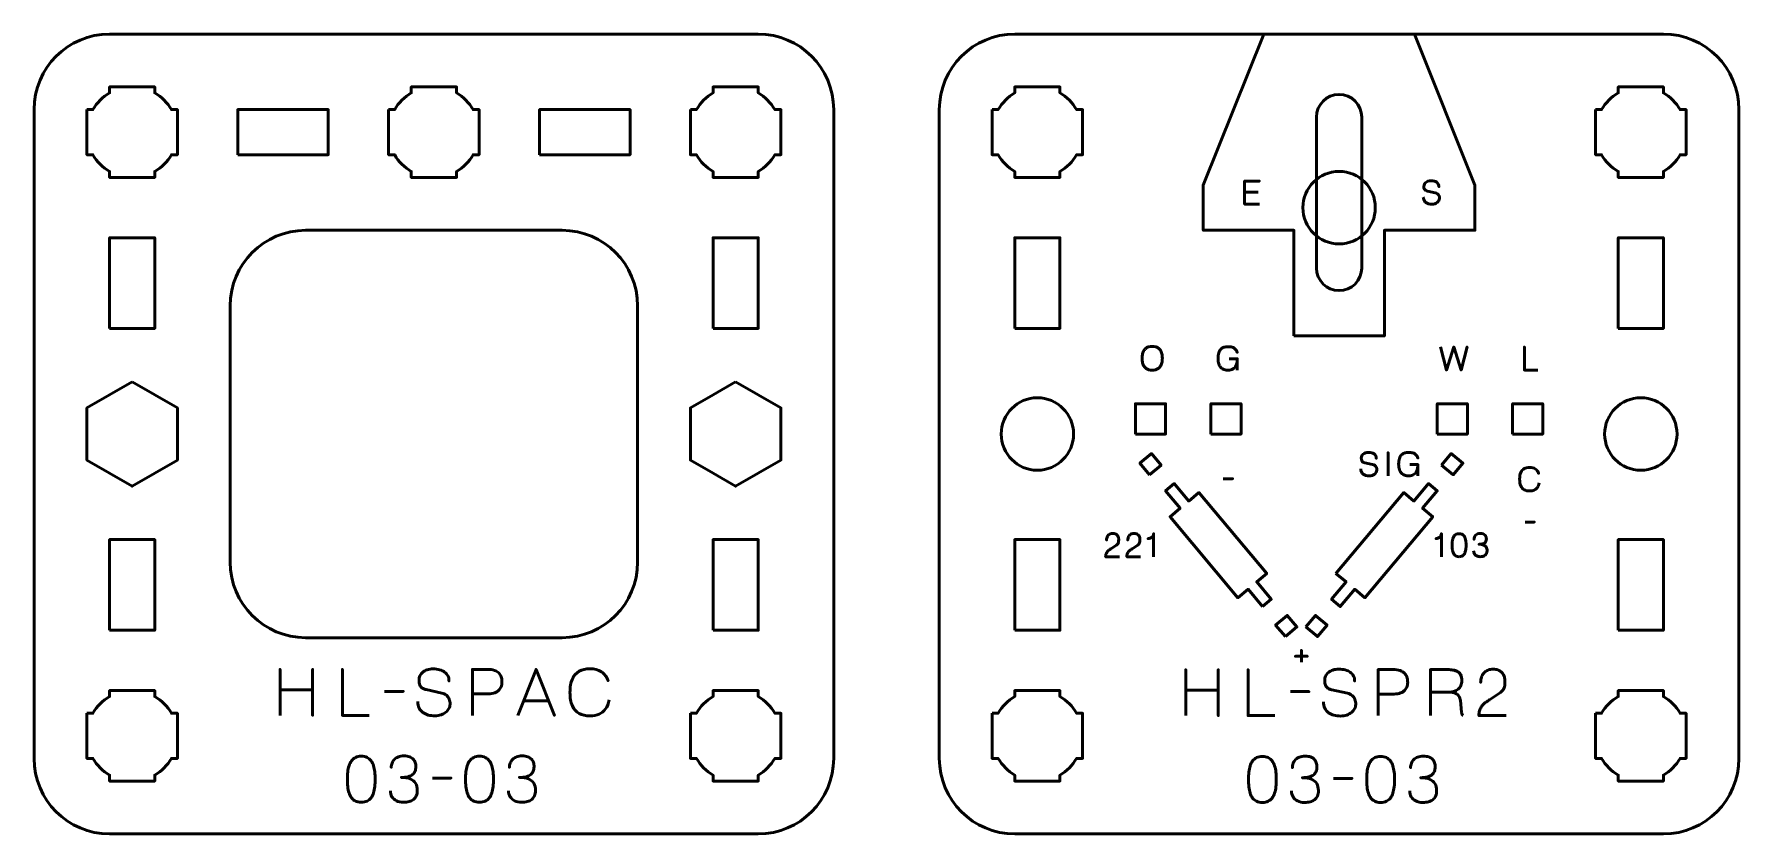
# Model space of a CAD drawing. Header units: centimetres. Extents: x -19.1 to -7.8, y -17.5 to -12.2.
import ezdxf

# ---------------------------------------------------------------- set-up
doc = ezdxf.new("R2010")
doc.units = ezdxf.units.CM
doc.header["$MEASUREMENT"] = 0
doc.layers.add('Layer 1', color=7, linetype='Continuous')

msp = doc.modelspace()

# ---------------------------------------------------------------- linework, layer by layer
at = {"layer": 'Layer 1', "color": 4, "lineweight": 53}
for points in [[(-18.65, -14.15), (-18.35, -14.15), (-18.35, -13.55), (-18.65, -13.55), (-18.65, -14.15)], [(-14.65, -14.15), (-14.35, -14.15), (-14.35, -13.55), (-14.65, -13.55), (-14.65, -14.15)], [(-18.65, -16.15), (-18.35, -16.15), (-18.35, -15.55), (-18.65, -15.55), (-18.65, -16.15)], [(-14.65, -16.15), (-14.35, -16.15), (-14.35, -15.55), (-14.65, -15.55), (-14.65, -16.15)]]:
    msp.add_lwpolyline(points, close=True, dxfattribs=at)
at = {"layer": 'Layer 1', "lineweight": 53}
for points in [[(-12.65, -14.15), (-12.35, -14.15), (-12.35, -13.55), (-12.65, -13.55), (-12.65, -14.15)], [(-8.65, -14.15), (-8.35, -14.15), (-8.35, -13.55), (-8.65, -13.55), (-8.65, -14.15)], [(-11.85, -14.85), (-11.65, -14.85), (-11.65, -14.65), (-11.85, -14.65), (-11.85, -14.85)], [(-11.35, -14.85), (-11.15, -14.85), (-11.15, -14.65), (-11.35, -14.65), (-11.35, -14.85)], [(-9.85, -14.85), (-9.65, -14.85), (-9.65, -14.65), (-9.85, -14.65), (-9.85, -14.85)], [(-9.35, -14.85), (-9.15, -14.85), (-9.15, -14.65), (-9.35, -14.65), (-9.35, -14.85)], [(-12.65, -16.15), (-12.35, -16.15), (-12.35, -15.55), (-12.65, -15.55), (-12.65, -16.15)], [(-8.65, -16.15), (-8.35, -16.15), (-8.35, -15.55), (-8.65, -15.55), (-8.65, -16.15)]]:
    msp.add_lwpolyline(points, close=True, dxfattribs=at)
for centre in [(-10.5, -13.35), (-12.5, -14.85), (-8.5, -14.85)]:
    msp.add_ellipse(centre, major_axis=(0, 0.24), ratio=1, dxfattribs=at)
at = {"layer": 'Layer 1', "color": 4, "lineweight": 53}
for points, knots in [([(-19.15, -17), (-19.15, -17), (-19.15, -12.7), (-19.15, -12.7), (-19.15, -12.7), (-19.15, -12.42391), (-18.92609, -12.2), (-18.65, -12.2), (-18.65, -12.2), (-18.65, -12.2), (-14.35, -12.2), (-14.35, -12.2), (-14.35, -12.2), (-14.07391, -12.2), (-13.85, -12.42391), (-13.85, -12.7), (-13.85, -12.7), (-13.85, -12.7), (-13.85, -17), (-13.85, -17), (-13.85, -17), (-13.85, -17.27609), (-14.07391, -17.5), (-14.35, -17.5), (-14.35, -17.5), (-14.35, -17.5), (-18.65, -17.5), (-18.65, -17.5), (-18.65, -17.5), (-18.92609, -17.5), (-19.15, -17.27609), (-19.15, -17)], [0, 0, 0, 0, 0.125, 0.125, 0.125, 0.125, 0.25, 0.25, 0.25, 0.25, 0.375, 0.375, 0.375, 0.375, 0.5, 0.5, 0.5, 0.5, 0.625, 0.625, 0.625, 0.625, 0.75, 0.75, 0.75, 0.75, 0.875, 0.875, 0.875, 0.875, 1, 1, 1, 1]), ([(-18.8, -12.7), (-18.8, -12.7), (-18.75985, -12.7), (-18.75985, -12.7), (-18.75985, -12.7), (-18.7335, -12.65447), (-18.69553, -12.6165), (-18.65, -12.59015), (-18.65, -12.59015), (-18.65, -12.59015), (-18.65, -12.55), (-18.65, -12.55), (-18.65, -12.55), (-18.65, -12.55), (-18.5, -12.55), (-18.5, -12.55), (-18.5, -12.55), (-18.5, -12.55), (-18.35, -12.55), (-18.35, -12.55), (-18.35, -12.55), (-18.35, -12.55), (-18.35, -12.59015), (-18.35, -12.59015), (-18.35, -12.59015), (-18.30447, -12.6165), (-18.2665, -12.65447), (-18.24015, -12.7), (-18.24015, -12.7), (-18.24015, -12.7), (-18.2, -12.7), (-18.2, -12.7), (-18.2, -12.7), (-18.2, -12.7), (-18.2, -12.85), (-18.2, -12.85), (-18.2, -12.85), (-18.2, -12.85), (-18.2, -13), (-18.2, -13), (-18.2, -13), (-18.2, -13), (-18.24015, -13), (-18.24015, -13), (-18.24015, -13), (-18.2665, -13.04553), (-18.30447, -13.0835), (-18.35, -13.10985), (-18.35, -13.10985), (-18.35, -13.10985), (-18.35, -13.15), (-18.35, -13.15), (-18.35, -13.15), (-18.35, -13.15), (-18.5, -13.15), (-18.5, -13.15), (-18.5, -13.15), (-18.5, -13.15), (-18.65, -13.15), (-18.65, -13.15), (-18.65, -13.15), (-18.65, -13.15), (-18.65, -13.10985), (-18.65, -13.10985), (-18.65, -13.10985), (-18.69553, -13.0835), (-18.7335, -13.04553), (-18.75985, -13), (-18.75985, -13), (-18.75985, -13), (-18.8, -13), (-18.8, -13), (-18.8, -13), (-18.8, -13), (-18.8, -12.85), (-18.8, -12.85), (-18.8, -12.85), (-18.8, -12.85), (-18.8, -12.7), (-18.8, -12.7)], [0, 0, 0, 0, 0.05, 0.05, 0.05, 0.05, 0.1, 0.1, 0.1, 0.1, 0.15, 0.15, 0.15, 0.15, 0.2, 0.2, 0.2, 0.2, 0.25, 0.25, 0.25, 0.25, 0.3, 0.3, 0.3, 0.3, 0.35, 0.35, 0.35, 0.35, 0.4, 0.4, 0.4, 0.4, 0.45, 0.45, 0.45, 0.45, 0.5, 0.5, 0.5, 0.5, 0.55, 0.55, 0.55, 0.55, 0.6, 0.6, 0.6, 0.6, 0.65, 0.65, 0.65, 0.65, 0.7, 0.7, 0.7, 0.7, 0.75, 0.75, 0.75, 0.75, 0.8, 0.8, 0.8, 0.8, 0.85, 0.85, 0.85, 0.85, 0.9, 0.9, 0.9, 0.9, 0.95, 0.95, 0.95, 0.95, 1, 1, 1, 1]), ([(-16.8, -12.7), (-16.8, -12.7), (-16.75985, -12.7), (-16.75985, -12.7), (-16.75985, -12.7), (-16.7335, -12.65447), (-16.69553, -12.6165), (-16.65, -12.59015), (-16.65, -12.59015), (-16.65, -12.59015), (-16.65, -12.55), (-16.65, -12.55), (-16.65, -12.55), (-16.65, -12.55), (-16.5, -12.55), (-16.5, -12.55), (-16.5, -12.55), (-16.5, -12.55), (-16.35, -12.55), (-16.35, -12.55), (-16.35, -12.55), (-16.35, -12.55), (-16.35, -12.59015), (-16.35, -12.59015), (-16.35, -12.59015), (-16.30447, -12.6165), (-16.2665, -12.65447), (-16.24015, -12.7), (-16.24015, -12.7), (-16.24015, -12.7), (-16.2, -12.7), (-16.2, -12.7), (-16.2, -12.7), (-16.2, -12.7), (-16.2, -12.85), (-16.2, -12.85), (-16.2, -12.85), (-16.2, -12.85), (-16.2, -13), (-16.2, -13), (-16.2, -13), (-16.2, -13), (-16.24015, -13), (-16.24015, -13), (-16.24015, -13), (-16.2665, -13.04553), (-16.30447, -13.0835), (-16.35, -13.10985), (-16.35, -13.10985), (-16.35, -13.10985), (-16.35, -13.15), (-16.35, -13.15), (-16.35, -13.15), (-16.35, -13.15), (-16.5, -13.15), (-16.5, -13.15), (-16.5, -13.15), (-16.5, -13.15), (-16.65, -13.15), (-16.65, -13.15), (-16.65, -13.15), (-16.65, -13.15), (-16.65, -13.10985), (-16.65, -13.10985), (-16.65, -13.10985), (-16.69553, -13.0835), (-16.7335, -13.04553), (-16.75985, -13), (-16.75985, -13), (-16.75985, -13), (-16.8, -13), (-16.8, -13), (-16.8, -13), (-16.8, -13), (-16.8, -12.85), (-16.8, -12.85), (-16.8, -12.85), (-16.8, -12.85), (-16.8, -12.7), (-16.8, -12.7)], [0, 0, 0, 0, 0.05, 0.05, 0.05, 0.05, 0.1, 0.1, 0.1, 0.1, 0.15, 0.15, 0.15, 0.15, 0.2, 0.2, 0.2, 0.2, 0.25, 0.25, 0.25, 0.25, 0.3, 0.3, 0.3, 0.3, 0.35, 0.35, 0.35, 0.35, 0.4, 0.4, 0.4, 0.4, 0.45, 0.45, 0.45, 0.45, 0.5, 0.5, 0.5, 0.5, 0.55, 0.55, 0.55, 0.55, 0.6, 0.6, 0.6, 0.6, 0.65, 0.65, 0.65, 0.65, 0.7, 0.7, 0.7, 0.7, 0.75, 0.75, 0.75, 0.75, 0.8, 0.8, 0.8, 0.8, 0.85, 0.85, 0.85, 0.85, 0.9, 0.9, 0.9, 0.9, 0.95, 0.95, 0.95, 0.95, 1, 1, 1, 1]), ([(-14.8, -12.7), (-14.8, -12.7), (-14.75985, -12.7), (-14.75985, -12.7), (-14.75985, -12.7), (-14.7335, -12.65447), (-14.69553, -12.6165), (-14.65, -12.59015), (-14.65, -12.59015), (-14.65, -12.59015), (-14.65, -12.55), (-14.65, -12.55), (-14.65, -12.55), (-14.65, -12.55), (-14.5, -12.55), (-14.5, -12.55), (-14.5, -12.55), (-14.5, -12.55), (-14.35, -12.55), (-14.35, -12.55), (-14.35, -12.55), (-14.35, -12.55), (-14.35, -12.59015), (-14.35, -12.59015), (-14.35, -12.59015), (-14.30447, -12.6165), (-14.2665, -12.65447), (-14.24015, -12.7), (-14.24015, -12.7), (-14.24015, -12.7), (-14.2, -12.7), (-14.2, -12.7), (-14.2, -12.7), (-14.2, -12.7), (-14.2, -12.85), (-14.2, -12.85), (-14.2, -12.85), (-14.2, -12.85), (-14.2, -13), (-14.2, -13), (-14.2, -13), (-14.2, -13), (-14.24015, -13), (-14.24015, -13), (-14.24015, -13), (-14.2665, -13.04553), (-14.30447, -13.0835), (-14.35, -13.10985), (-14.35, -13.10985), (-14.35, -13.10985), (-14.35, -13.15), (-14.35, -13.15), (-14.35, -13.15), (-14.35, -13.15), (-14.5, -13.15), (-14.5, -13.15), (-14.5, -13.15), (-14.5, -13.15), (-14.65, -13.15), (-14.65, -13.15), (-14.65, -13.15), (-14.65, -13.15), (-14.65, -13.10985), (-14.65, -13.10985), (-14.65, -13.10985), (-14.69553, -13.0835), (-14.7335, -13.04553), (-14.75985, -13), (-14.75985, -13), (-14.75985, -13), (-14.8, -13), (-14.8, -13), (-14.8, -13), (-14.8, -13), (-14.8, -12.85), (-14.8, -12.85), (-14.8, -12.85), (-14.8, -12.85), (-14.8, -12.7), (-14.8, -12.7)], [0, 0, 0, 0, 0.05, 0.05, 0.05, 0.05, 0.1, 0.1, 0.1, 0.1, 0.15, 0.15, 0.15, 0.15, 0.2, 0.2, 0.2, 0.2, 0.25, 0.25, 0.25, 0.25, 0.3, 0.3, 0.3, 0.3, 0.35, 0.35, 0.35, 0.35, 0.4, 0.4, 0.4, 0.4, 0.45, 0.45, 0.45, 0.45, 0.5, 0.5, 0.5, 0.5, 0.55, 0.55, 0.55, 0.55, 0.6, 0.6, 0.6, 0.6, 0.65, 0.65, 0.65, 0.65, 0.7, 0.7, 0.7, 0.7, 0.75, 0.75, 0.75, 0.75, 0.8, 0.8, 0.8, 0.8, 0.85, 0.85, 0.85, 0.85, 0.9, 0.9, 0.9, 0.9, 0.95, 0.95, 0.95, 0.95, 1, 1, 1, 1]), ([(-17.8, -13), (-17.8, -13), (-17.8, -12.7), (-17.8, -12.7), (-17.8, -12.7), (-17.8, -12.7), (-17.2, -12.7), (-17.2, -12.7), (-17.2, -12.7), (-17.2, -12.7), (-17.2, -13), (-17.2, -13), (-17.2, -13), (-17.2, -13), (-17.8, -13), (-17.8, -13)], [0, 0, 0, 0, 0.25, 0.25, 0.25, 0.25, 0.5, 0.5, 0.5, 0.5, 0.75, 0.75, 0.75, 0.75, 1, 1, 1, 1]), ([(-15.8, -13), (-15.8, -13), (-15.8, -12.7), (-15.8, -12.7), (-15.8, -12.7), (-15.8, -12.7), (-15.2, -12.7), (-15.2, -12.7), (-15.2, -12.7), (-15.2, -12.7), (-15.2, -13), (-15.2, -13), (-15.2, -13), (-15.2, -13), (-15.8, -13), (-15.8, -13)], [0, 0, 0, 0, 0.25, 0.25, 0.25, 0.25, 0.5, 0.5, 0.5, 0.5, 0.75, 0.75, 0.75, 0.75, 1, 1, 1, 1]), ([(-17.85, -15.7), (-17.85, -15.7), (-17.85, -14), (-17.85, -14), (-17.85, -14), (-17.85, -13.72391), (-17.62609, -13.5), (-17.35, -13.5), (-17.35, -13.5), (-17.35, -13.5), (-15.65, -13.5), (-15.65, -13.5), (-15.65, -13.5), (-15.37391, -13.5), (-15.15, -13.72391), (-15.15, -14), (-15.15, -14), (-15.15, -14), (-15.15, -15.7), (-15.15, -15.7), (-15.15, -15.7), (-15.15, -15.97609), (-15.37391, -16.2), (-15.65, -16.2), (-15.65, -16.2), (-15.65, -16.2), (-17.35, -16.2), (-17.35, -16.2), (-17.35, -16.2), (-17.62609, -16.2), (-17.85, -15.97609), (-17.85, -15.7)], [0, 0, 0, 0, 0.125, 0.125, 0.125, 0.125, 0.25, 0.25, 0.25, 0.25, 0.375, 0.375, 0.375, 0.375, 0.5, 0.5, 0.5, 0.5, 0.625, 0.625, 0.625, 0.625, 0.75, 0.75, 0.75, 0.75, 0.875, 0.875, 0.875, 0.875, 1, 1, 1, 1]), ([(-18.5, -14.50359), (-18.5, -14.50359), (-18.35, -14.59019), (-18.35, -14.59019), (-18.35, -14.59019), (-18.35, -14.59019), (-18.2, -14.67679), (-18.2, -14.67679), (-18.2, -14.67679), (-18.2, -14.67679), (-18.2, -14.85), (-18.2, -14.85), (-18.2, -14.85), (-18.2, -14.85), (-18.2, -15.02321), (-18.2, -15.02321), (-18.2, -15.02321), (-18.2, -15.02321), (-18.35, -15.10981), (-18.35, -15.10981), (-18.35, -15.10981), (-18.35, -15.10981), (-18.5, -15.19641), (-18.5, -15.19641), (-18.5, -15.19641), (-18.5, -15.19641), (-18.65, -15.10981), (-18.65, -15.10981), (-18.65, -15.10981), (-18.65, -15.10981), (-18.8, -15.02321), (-18.8, -15.02321), (-18.8, -15.02321), (-18.8, -15.02321), (-18.8, -14.85), (-18.8, -14.85), (-18.8, -14.85), (-18.8, -14.85), (-18.8, -14.67679), (-18.8, -14.67679), (-18.8, -14.67679), (-18.8, -14.67679), (-18.65, -14.59019), (-18.65, -14.59019), (-18.65, -14.59019), (-18.65, -14.59019), (-18.5, -14.50359), (-18.5, -14.50359)], [0, 0, 0, 0, 0.08333333, 0.08333333, 0.08333333, 0.08333333, 0.16666667, 0.16666667, 0.16666667, 0.16666667, 0.25, 0.25, 0.25, 0.25, 0.33333333, 0.33333333, 0.33333333, 0.33333333, 0.41666667, 0.41666667, 0.41666667, 0.41666667, 0.5, 0.5, 0.5, 0.5, 0.58333333, 0.58333333, 0.58333333, 0.58333333, 0.66666667, 0.66666667, 0.66666667, 0.66666667, 0.75, 0.75, 0.75, 0.75, 0.83333333, 0.83333333, 0.83333333, 0.83333333, 0.91666667, 0.91666667, 0.91666667, 0.91666667, 1, 1, 1, 1]), ([(-14.5, -14.50359), (-14.5, -14.50359), (-14.35, -14.59019), (-14.35, -14.59019), (-14.35, -14.59019), (-14.35, -14.59019), (-14.2, -14.67679), (-14.2, -14.67679), (-14.2, -14.67679), (-14.2, -14.67679), (-14.2, -14.85), (-14.2, -14.85), (-14.2, -14.85), (-14.2, -14.85), (-14.2, -15.02321), (-14.2, -15.02321), (-14.2, -15.02321), (-14.2, -15.02321), (-14.35, -15.10981), (-14.35, -15.10981), (-14.35, -15.10981), (-14.35, -15.10981), (-14.5, -15.19641), (-14.5, -15.19641), (-14.5, -15.19641), (-14.5, -15.19641), (-14.65, -15.10981), (-14.65, -15.10981), (-14.65, -15.10981), (-14.65, -15.10981), (-14.8, -15.02321), (-14.8, -15.02321), (-14.8, -15.02321), (-14.8, -15.02321), (-14.8, -14.85), (-14.8, -14.85), (-14.8, -14.85), (-14.8, -14.85), (-14.8, -14.67679), (-14.8, -14.67679), (-14.8, -14.67679), (-14.8, -14.67679), (-14.65, -14.59019), (-14.65, -14.59019), (-14.65, -14.59019), (-14.65, -14.59019), (-14.5, -14.50359), (-14.5, -14.50359)], [0, 0, 0, 0, 0.08333333, 0.08333333, 0.08333333, 0.08333333, 0.16666667, 0.16666667, 0.16666667, 0.16666667, 0.25, 0.25, 0.25, 0.25, 0.33333333, 0.33333333, 0.33333333, 0.33333333, 0.41666667, 0.41666667, 0.41666667, 0.41666667, 0.5, 0.5, 0.5, 0.5, 0.58333333, 0.58333333, 0.58333333, 0.58333333, 0.66666667, 0.66666667, 0.66666667, 0.66666667, 0.75, 0.75, 0.75, 0.75, 0.83333333, 0.83333333, 0.83333333, 0.83333333, 0.91666667, 0.91666667, 0.91666667, 0.91666667, 1, 1, 1, 1]), ([(-17.5198, -16.71494), (-17.5198, -16.71494), (-17.5198, -16.54603), (-17.5198, -16.54603), (-17.5198, -16.54603), (-17.5198, -16.54603), (-17.30433, -16.54603), (-17.30433, -16.54603), (-17.30433, -16.54603), (-17.30433, -16.54603), (-17.30433, -16.71494), (-17.30433, -16.71494), (-17.30433, -16.71494), (-17.30433, -16.71494), (-17.30433, -16.41014), (-17.30433, -16.41014), (-17.30433, -16.41014), (-17.30433, -16.41014), (-17.30433, -16.54603), (-17.30433, -16.54603), (-17.30433, -16.54603), (-17.30433, -16.54603), (-17.5198, -16.54603), (-17.5198, -16.54603), (-17.5198, -16.54603), (-17.5198, -16.54603), (-17.5198, -16.41014), (-17.5198, -16.41014), (-17.5198, -16.41014), (-17.5198, -16.41014), (-17.5198, -16.71494), (-17.5198, -16.71494)], [0, 0, 0, 0, 0.125, 0.125, 0.125, 0.125, 0.25, 0.25, 0.25, 0.25, 0.375, 0.375, 0.375, 0.375, 0.5, 0.5, 0.5, 0.5, 0.625, 0.625, 0.625, 0.625, 0.75, 0.75, 0.75, 0.75, 0.875, 0.875, 0.875, 0.875, 1, 1, 1, 1]), ([(-16.92841, -16.71494), (-16.92841, -16.71494), (-17.10663, -16.71494), (-17.10663, -16.71494), (-17.10663, -16.71494), (-17.10663, -16.71494), (-17.10663, -16.40972), (-17.10663, -16.40972), (-17.10663, -16.40972), (-17.10663, -16.40972), (-17.10663, -16.71494), (-17.10663, -16.71494), (-17.10663, -16.71494), (-17.10663, -16.71494), (-16.92841, -16.71494), (-16.92841, -16.71494)], [0, 0, 0, 0, 0.25, 0.25, 0.25, 0.25, 0.5, 0.5, 0.5, 0.5, 0.75, 0.75, 0.75, 0.75, 1, 1, 1, 1]), ([(-16.60626, -16.62265), (-16.60612, -16.63952), (-16.60316, -16.65398), (-16.59723, -16.66605), (-16.59723, -16.66605), (-16.59137, -16.67804), (-16.58319, -16.68785), (-16.57289, -16.69547), (-16.57289, -16.69547), (-16.56252, -16.70302), (-16.55059, -16.70859), (-16.53712, -16.71219), (-16.53712, -16.71219), (-16.52371, -16.71572), (-16.50932, -16.71748), (-16.49408, -16.71748), (-16.49408, -16.71748), (-16.4787, -16.71741), (-16.46487, -16.71515), (-16.45252, -16.71085), (-16.45252, -16.71085), (-16.44024, -16.70654), (-16.42973, -16.70076), (-16.42091, -16.69349), (-16.42091, -16.69349), (-16.41216, -16.68622), (-16.40539, -16.67811), (-16.40059, -16.66908), (-16.40059, -16.66908), (-16.39579, -16.66005), (-16.39325, -16.65081), (-16.3929, -16.64128), (-16.3929, -16.64128), (-16.39248, -16.62879), (-16.39431, -16.61736), (-16.39833, -16.60706), (-16.39833, -16.60706), (-16.40236, -16.59676), (-16.40857, -16.58815), (-16.41696, -16.5811), (-16.41696, -16.5811), (-16.42529, -16.57404), (-16.4358, -16.5691), (-16.44836, -16.56635), (-16.44836, -16.56635), (-16.44836, -16.56635), (-16.55207, -16.54391), (-16.55207, -16.54391), (-16.55207, -16.54391), (-16.56181, -16.54187), (-16.57021, -16.53841), (-16.57712, -16.53361), (-16.57712, -16.53361), (-16.58404, -16.52875), (-16.5894, -16.52204), (-16.59307, -16.51343), (-16.59307, -16.51343), (-16.59674, -16.5049), (-16.59864, -16.49403), (-16.59864, -16.48084), (-16.59864, -16.48084), (-16.59864, -16.47082), (-16.59659, -16.46137), (-16.59243, -16.45248), (-16.59243, -16.45248), (-16.58834, -16.44359), (-16.58227, -16.43575), (-16.5743, -16.42884), (-16.5743, -16.42884), (-16.56633, -16.422), (-16.55645, -16.41663), (-16.54474, -16.41275), (-16.54474, -16.41275), (-16.53295, -16.4088), (-16.51948, -16.40683), (-16.50424, -16.40676), (-16.50424, -16.40676), (-16.48893, -16.40676), (-16.47489, -16.40852), (-16.46205, -16.41205), (-16.46205, -16.41205), (-16.44928, -16.41558), (-16.4382, -16.42066), (-16.42889, -16.42743), (-16.42889, -16.42743), (-16.41957, -16.4342), (-16.41238, -16.44253), (-16.40744, -16.45226), (-16.40744, -16.45226), (-16.4025, -16.46207), (-16.40017, -16.47329), (-16.40052, -16.48592), (-16.40052, -16.48592), (-16.40017, -16.47329), (-16.4025, -16.46207), (-16.40744, -16.45226), (-16.40744, -16.45226), (-16.41238, -16.44253), (-16.41957, -16.4342), (-16.42889, -16.42743), (-16.42889, -16.42743), (-16.4382, -16.42066), (-16.44928, -16.41558), (-16.46205, -16.41205), (-16.46205, -16.41205), (-16.47489, -16.40852), (-16.48893, -16.40676), (-16.50424, -16.40676), (-16.50424, -16.40676), (-16.51948, -16.40683), (-16.53295, -16.4088), (-16.54474, -16.41275), (-16.54474, -16.41275), (-16.55645, -16.41663), (-16.56633, -16.422), (-16.5743, -16.42884), (-16.5743, -16.42884), (-16.58227, -16.43575), (-16.58834, -16.44359), (-16.59243, -16.45248), (-16.59243, -16.45248), (-16.59659, -16.46137), (-16.59864, -16.47082), (-16.59864, -16.48084), (-16.59864, -16.48084), (-16.59864, -16.49403), (-16.59681, -16.5049), (-16.59328, -16.51336), (-16.59328, -16.51336), (-16.58968, -16.5219), (-16.58439, -16.52853), (-16.57747, -16.5334), (-16.57747, -16.5334), (-16.57056, -16.5382), (-16.56209, -16.54173), (-16.55207, -16.54391), (-16.55207, -16.54391), (-16.55207, -16.54391), (-16.44836, -16.56635), (-16.44836, -16.56635), (-16.44836, -16.56635), (-16.43552, -16.5691), (-16.42493, -16.57404), (-16.41661, -16.5811), (-16.41661, -16.5811), (-16.40821, -16.58815), (-16.40207, -16.59676), (-16.39812, -16.60706), (-16.39812, -16.60706), (-16.39424, -16.61736), (-16.39248, -16.62879), (-16.3929, -16.64128), (-16.3929, -16.64128), (-16.39325, -16.65081), (-16.39579, -16.66005), (-16.40059, -16.66908), (-16.40059, -16.66908), (-16.40539, -16.67811), (-16.41216, -16.68622), (-16.42091, -16.69349), (-16.42091, -16.69349), (-16.42973, -16.70076), (-16.44024, -16.70654), (-16.45252, -16.71085), (-16.45252, -16.71085), (-16.46487, -16.71515), (-16.4787, -16.71741), (-16.49408, -16.71748), (-16.49408, -16.71748), (-16.50932, -16.71748), (-16.52371, -16.71572), (-16.53712, -16.71219), (-16.53712, -16.71219), (-16.55059, -16.70859), (-16.56252, -16.70302), (-16.57289, -16.69547), (-16.57289, -16.69547), (-16.58319, -16.68785), (-16.59137, -16.67804), (-16.59723, -16.66605), (-16.59723, -16.66605), (-16.60316, -16.65398), (-16.60612, -16.63952), (-16.60626, -16.62265)], [0, 0, 0, 0, 0.02173913, 0.02173913, 0.02173913, 0.02173913, 0.04347826, 0.04347826, 0.04347826, 0.04347826, 0.06521739, 0.06521739, 0.06521739, 0.06521739, 0.08695652, 0.08695652, 0.08695652, 0.08695652, 0.10869565, 0.10869565, 0.10869565, 0.10869565, 0.13043478, 0.13043478, 0.13043478, 0.13043478, 0.15217391, 0.15217391, 0.15217391, 0.15217391, 0.17391304, 0.17391304, 0.17391304, 0.17391304, 0.19565217, 0.19565217, 0.19565217, 0.19565217, 0.2173913, 0.2173913, 0.2173913, 0.2173913, 0.23913043, 0.23913043, 0.23913043, 0.23913043, 0.26086957, 0.26086957, 0.26086957, 0.26086957, 0.2826087, 0.2826087, 0.2826087, 0.2826087, 0.30434783, 0.30434783, 0.30434783, 0.30434783, 0.32608696, 0.32608696, 0.32608696, 0.32608696, 0.34782609, 0.34782609, 0.34782609, 0.34782609, 0.36956522, 0.36956522, 0.36956522, 0.36956522, 0.39130435, 0.39130435, 0.39130435, 0.39130435, 0.41304348, 0.41304348, 0.41304348, 0.41304348, 0.43478261, 0.43478261, 0.43478261, 0.43478261, 0.45652174, 0.45652174, 0.45652174, 0.45652174, 0.47826087, 0.47826087, 0.47826087, 0.47826087, 0.5, 0.5, 0.5, 0.5, 0.52173913, 0.52173913, 0.52173913, 0.52173913, 0.54347826, 0.54347826, 0.54347826, 0.54347826, 0.56521739, 0.56521739, 0.56521739, 0.56521739, 0.58695652, 0.58695652, 0.58695652, 0.58695652, 0.60869565, 0.60869565, 0.60869565, 0.60869565, 0.63043478, 0.63043478, 0.63043478, 0.63043478, 0.65217391, 0.65217391, 0.65217391, 0.65217391, 0.67391304, 0.67391304, 0.67391304, 0.67391304, 0.69565217, 0.69565217, 0.69565217, 0.69565217, 0.7173913, 0.7173913, 0.7173913, 0.7173913, 0.73913043, 0.73913043, 0.73913043, 0.73913043, 0.76086957, 0.76086957, 0.76086957, 0.76086957, 0.7826087, 0.7826087, 0.7826087, 0.7826087, 0.80434783, 0.80434783, 0.80434783, 0.80434783, 0.82608696, 0.82608696, 0.82608696, 0.82608696, 0.84782609, 0.84782609, 0.84782609, 0.84782609, 0.86956522, 0.86956522, 0.86956522, 0.86956522, 0.89130435, 0.89130435, 0.89130435, 0.89130435, 0.91304348, 0.91304348, 0.91304348, 0.91304348, 0.93478261, 0.93478261, 0.93478261, 0.93478261, 0.95652174, 0.95652174, 0.95652174, 0.95652174, 0.97826087, 0.97826087, 0.97826087, 0.97826087, 1, 1, 1, 1]), ([(-16.24431, -16.71494), (-16.24431, -16.71494), (-16.24431, -16.40972), (-16.24431, -16.40972), (-16.24431, -16.40972), (-16.24431, -16.40972), (-16.14694, -16.40972), (-16.14694, -16.40972), (-16.14694, -16.40972), (-16.12747, -16.40979), (-16.11146, -16.41198), (-16.09883, -16.41621), (-16.09883, -16.41621), (-16.08627, -16.42037), (-16.07639, -16.42616), (-16.06926, -16.4335), (-16.06926, -16.4335), (-16.06214, -16.44076), (-16.05706, -16.44909), (-16.05395, -16.45847), (-16.05395, -16.45847), (-16.05092, -16.46786), (-16.04916, -16.47766), (-16.04873, -16.48804), (-16.04873, -16.48804), (-16.04824, -16.49841), (-16.04944, -16.50857), (-16.05226, -16.51844), (-16.05226, -16.51844), (-16.05515, -16.52832), (-16.06002, -16.53728), (-16.06701, -16.54533), (-16.06701, -16.54533), (-16.07392, -16.55337), (-16.0833, -16.55979), (-16.09509, -16.56452), (-16.09509, -16.56452), (-16.10687, -16.56931), (-16.12147, -16.57171), (-16.1389, -16.57185), (-16.1389, -16.57185), (-16.1389, -16.57185), (-16.24431, -16.57185), (-16.24431, -16.57185), (-16.24431, -16.57185), (-16.24431, -16.57185), (-16.1389, -16.57185), (-16.1389, -16.57185), (-16.1389, -16.57185), (-16.12183, -16.57171), (-16.10736, -16.56931), (-16.09565, -16.56452), (-16.09565, -16.56452), (-16.08387, -16.55979), (-16.07448, -16.55337), (-16.06743, -16.54533), (-16.06743, -16.54533), (-16.06044, -16.53728), (-16.05543, -16.52832), (-16.05247, -16.51844), (-16.05247, -16.51844), (-16.04951, -16.50857), (-16.04824, -16.49841), (-16.04873, -16.48804), (-16.04873, -16.48804), (-16.04916, -16.47766), (-16.05092, -16.46786), (-16.05409, -16.45847), (-16.05409, -16.45847), (-16.0572, -16.44909), (-16.06242, -16.44076), (-16.06955, -16.4335), (-16.06955, -16.4335), (-16.07674, -16.42616), (-16.08662, -16.42037), (-16.09918, -16.41621), (-16.09918, -16.41621), (-16.11181, -16.41198), (-16.12768, -16.40979), (-16.14694, -16.40972), (-16.14694, -16.40972), (-16.14694, -16.40972), (-16.24431, -16.40972), (-16.24431, -16.40972), (-16.24431, -16.40972), (-16.24431, -16.40972), (-16.24431, -16.71494), (-16.24431, -16.71494)], [0, 0, 0, 0, 0.04545455, 0.04545455, 0.04545455, 0.04545455, 0.09090909, 0.09090909, 0.09090909, 0.09090909, 0.13636364, 0.13636364, 0.13636364, 0.13636364, 0.18181818, 0.18181818, 0.18181818, 0.18181818, 0.22727273, 0.22727273, 0.22727273, 0.22727273, 0.27272727, 0.27272727, 0.27272727, 0.27272727, 0.31818182, 0.31818182, 0.31818182, 0.31818182, 0.36363636, 0.36363636, 0.36363636, 0.36363636, 0.40909091, 0.40909091, 0.40909091, 0.40909091, 0.45454545, 0.45454545, 0.45454545, 0.45454545, 0.5, 0.5, 0.5, 0.5, 0.54545455, 0.54545455, 0.54545455, 0.54545455, 0.59090909, 0.59090909, 0.59090909, 0.59090909, 0.63636364, 0.63636364, 0.63636364, 0.63636364, 0.68181818, 0.68181818, 0.68181818, 0.68181818, 0.72727273, 0.72727273, 0.72727273, 0.72727273, 0.77272727, 0.77272727, 0.77272727, 0.77272727, 0.81818182, 0.81818182, 0.81818182, 0.81818182, 0.86363636, 0.86363636, 0.86363636, 0.86363636, 0.90909091, 0.90909091, 0.90909091, 0.90909091, 0.95454545, 0.95454545, 0.95454545, 0.95454545, 1, 1, 1, 1]), ([(-15.94375, -16.71494), (-15.94375, -16.71494), (-15.82268, -16.40972), (-15.82268, -16.40972), (-15.82268, -16.40972), (-15.82268, -16.40972), (-15.70118, -16.71494), (-15.70118, -16.71494), (-15.70118, -16.71494), (-15.70118, -16.71494), (-15.82268, -16.40972), (-15.82268, -16.40972), (-15.82268, -16.40972), (-15.82268, -16.40972), (-15.94375, -16.71494), (-15.94375, -16.71494)], [0, 0, 0, 0, 0.25, 0.25, 0.25, 0.25, 0.5, 0.5, 0.5, 0.5, 0.75, 0.75, 0.75, 0.75, 1, 1, 1, 1]), ([(-15.33881, -16.61249), (-15.34333, -16.63669), (-15.35123, -16.65666), (-15.36231, -16.67232), (-15.36231, -16.67232), (-15.37345, -16.68792), (-15.38771, -16.69949), (-15.40506, -16.70704), (-15.40506, -16.70704), (-15.42235, -16.71459), (-15.44267, -16.7184), (-15.46581, -16.71833), (-15.46581, -16.71833), (-15.49396, -16.7184), (-15.51788, -16.71296), (-15.5375, -16.70189), (-15.5375, -16.70189), (-15.55711, -16.69088), (-15.57207, -16.67388), (-15.58237, -16.65081), (-15.58237, -16.65081), (-15.59267, -16.62773), (-15.59782, -16.59817), (-15.59789, -16.56212), (-15.59789, -16.56212), (-15.59782, -16.52621), (-15.59267, -16.49671), (-15.58237, -16.47364), (-15.58237, -16.47364), (-15.57207, -16.45057), (-15.55711, -16.4335), (-15.5375, -16.42242), (-15.5375, -16.42242), (-15.51788, -16.41134), (-15.49396, -16.40584), (-15.46581, -16.40591), (-15.46581, -16.40591), (-15.43568, -16.40584), (-15.41043, -16.41226), (-15.39011, -16.42517), (-15.39011, -16.42517), (-15.36986, -16.43808), (-15.35497, -16.45805), (-15.34559, -16.48507), (-15.34559, -16.48507), (-15.35497, -16.45805), (-15.36986, -16.43808), (-15.39011, -16.42517), (-15.39011, -16.42517), (-15.41043, -16.41226), (-15.43568, -16.40584), (-15.46581, -16.40591), (-15.46581, -16.40591), (-15.49396, -16.40584), (-15.51788, -16.41134), (-15.5375, -16.42242), (-15.5375, -16.42242), (-15.55711, -16.4335), (-15.57207, -16.45057), (-15.58237, -16.47364), (-15.58237, -16.47364), (-15.59267, -16.49671), (-15.59782, -16.52621), (-15.59789, -16.56212), (-15.59789, -16.56212), (-15.59782, -16.59817), (-15.59267, -16.62773), (-15.58237, -16.65081), (-15.58237, -16.65081), (-15.57207, -16.67388), (-15.55711, -16.69088), (-15.5375, -16.70189), (-15.5375, -16.70189), (-15.51788, -16.71296), (-15.49396, -16.7184), (-15.46581, -16.71833), (-15.46581, -16.71833), (-15.44267, -16.7184), (-15.42235, -16.71459), (-15.40506, -16.70704), (-15.40506, -16.70704), (-15.38771, -16.69949), (-15.37345, -16.68792), (-15.36231, -16.67232), (-15.36231, -16.67232), (-15.35123, -16.65666), (-15.34333, -16.63669), (-15.33881, -16.61249)], [0, 0, 0, 0, 0.04545455, 0.04545455, 0.04545455, 0.04545455, 0.09090909, 0.09090909, 0.09090909, 0.09090909, 0.13636364, 0.13636364, 0.13636364, 0.13636364, 0.18181818, 0.18181818, 0.18181818, 0.18181818, 0.22727273, 0.22727273, 0.22727273, 0.22727273, 0.27272727, 0.27272727, 0.27272727, 0.27272727, 0.31818182, 0.31818182, 0.31818182, 0.31818182, 0.36363636, 0.36363636, 0.36363636, 0.36363636, 0.40909091, 0.40909091, 0.40909091, 0.40909091, 0.45454545, 0.45454545, 0.45454545, 0.45454545, 0.5, 0.5, 0.5, 0.5, 0.54545455, 0.54545455, 0.54545455, 0.54545455, 0.59090909, 0.59090909, 0.59090909, 0.59090909, 0.63636364, 0.63636364, 0.63636364, 0.63636364, 0.68181818, 0.68181818, 0.68181818, 0.68181818, 0.72727273, 0.72727273, 0.72727273, 0.72727273, 0.77272727, 0.77272727, 0.77272727, 0.77272727, 0.81818182, 0.81818182, 0.81818182, 0.81818182, 0.86363636, 0.86363636, 0.86363636, 0.86363636, 0.90909091, 0.90909091, 0.90909091, 0.90909091, 0.95454545, 0.95454545, 0.95454545, 0.95454545, 1, 1, 1, 1]), ([(-18.8, -16.7), (-18.8, -16.7), (-18.75985, -16.7), (-18.75985, -16.7), (-18.75985, -16.7), (-18.7335, -16.65447), (-18.69553, -16.6165), (-18.65, -16.59015), (-18.65, -16.59015), (-18.65, -16.59015), (-18.65, -16.55), (-18.65, -16.55), (-18.65, -16.55), (-18.65, -16.55), (-18.5, -16.55), (-18.5, -16.55), (-18.5, -16.55), (-18.5, -16.55), (-18.35, -16.55), (-18.35, -16.55), (-18.35, -16.55), (-18.35, -16.55), (-18.35, -16.59015), (-18.35, -16.59015), (-18.35, -16.59015), (-18.30447, -16.6165), (-18.2665, -16.65447), (-18.24015, -16.7), (-18.24015, -16.7), (-18.24015, -16.7), (-18.2, -16.7), (-18.2, -16.7), (-18.2, -16.7), (-18.2, -16.7), (-18.2, -16.85), (-18.2, -16.85), (-18.2, -16.85), (-18.2, -16.85), (-18.2, -17), (-18.2, -17), (-18.2, -17), (-18.2, -17), (-18.24015, -17), (-18.24015, -17), (-18.24015, -17), (-18.2665, -17.04553), (-18.30447, -17.0835), (-18.35, -17.10985), (-18.35, -17.10985), (-18.35, -17.10985), (-18.35, -17.15), (-18.35, -17.15), (-18.35, -17.15), (-18.35, -17.15), (-18.5, -17.15), (-18.5, -17.15), (-18.5, -17.15), (-18.5, -17.15), (-18.65, -17.15), (-18.65, -17.15), (-18.65, -17.15), (-18.65, -17.15), (-18.65, -17.10985), (-18.65, -17.10985), (-18.65, -17.10985), (-18.69553, -17.0835), (-18.7335, -17.04553), (-18.75985, -17), (-18.75985, -17), (-18.75985, -17), (-18.8, -17), (-18.8, -17), (-18.8, -17), (-18.8, -17), (-18.8, -16.85), (-18.8, -16.85), (-18.8, -16.85), (-18.8, -16.85), (-18.8, -16.7), (-18.8, -16.7)], [0, 0, 0, 0, 0.05, 0.05, 0.05, 0.05, 0.1, 0.1, 0.1, 0.1, 0.15, 0.15, 0.15, 0.15, 0.2, 0.2, 0.2, 0.2, 0.25, 0.25, 0.25, 0.25, 0.3, 0.3, 0.3, 0.3, 0.35, 0.35, 0.35, 0.35, 0.4, 0.4, 0.4, 0.4, 0.45, 0.45, 0.45, 0.45, 0.5, 0.5, 0.5, 0.5, 0.55, 0.55, 0.55, 0.55, 0.6, 0.6, 0.6, 0.6, 0.65, 0.65, 0.65, 0.65, 0.7, 0.7, 0.7, 0.7, 0.75, 0.75, 0.75, 0.75, 0.8, 0.8, 0.8, 0.8, 0.85, 0.85, 0.85, 0.85, 0.9, 0.9, 0.9, 0.9, 0.95, 0.95, 0.95, 0.95, 1, 1, 1, 1]), ([(-16.82639, -16.55534), (-16.82639, -16.55534), (-16.7032, -16.55534), (-16.7032, -16.55534), (-16.7032, -16.55534), (-16.7032, -16.55534), (-16.82639, -16.55534), (-16.82639, -16.55534)], [0, 0, 0, 0, 0.5, 0.5, 0.5, 0.5, 1, 1, 1, 1]), ([(-14.8, -16.7), (-14.8, -16.7), (-14.75985, -16.7), (-14.75985, -16.7), (-14.75985, -16.7), (-14.7335, -16.65447), (-14.69553, -16.6165), (-14.65, -16.59015), (-14.65, -16.59015), (-14.65, -16.59015), (-14.65, -16.55), (-14.65, -16.55), (-14.65, -16.55), (-14.65, -16.55), (-14.5, -16.55), (-14.5, -16.55), (-14.5, -16.55), (-14.5, -16.55), (-14.35, -16.55), (-14.35, -16.55), (-14.35, -16.55), (-14.35, -16.55), (-14.35, -16.59015), (-14.35, -16.59015), (-14.35, -16.59015), (-14.30447, -16.6165), (-14.2665, -16.65447), (-14.24015, -16.7), (-14.24015, -16.7), (-14.24015, -16.7), (-14.2, -16.7), (-14.2, -16.7), (-14.2, -16.7), (-14.2, -16.7), (-14.2, -16.85), (-14.2, -16.85), (-14.2, -16.85), (-14.2, -16.85), (-14.2, -17), (-14.2, -17), (-14.2, -17), (-14.2, -17), (-14.24015, -17), (-14.24015, -17), (-14.24015, -17), (-14.2665, -17.04553), (-14.30447, -17.0835), (-14.35, -17.10985), (-14.35, -17.10985), (-14.35, -17.10985), (-14.35, -17.15), (-14.35, -17.15), (-14.35, -17.15), (-14.35, -17.15), (-14.5, -17.15), (-14.5, -17.15), (-14.5, -17.15), (-14.5, -17.15), (-14.65, -17.15), (-14.65, -17.15), (-14.65, -17.15), (-14.65, -17.15), (-14.65, -17.10985), (-14.65, -17.10985), (-14.65, -17.10985), (-14.69553, -17.0835), (-14.7335, -17.04553), (-14.75985, -17), (-14.75985, -17), (-14.75985, -17), (-14.8, -17), (-14.8, -17), (-14.8, -17), (-14.8, -17), (-14.8, -16.85), (-14.8, -16.85), (-14.8, -16.85), (-14.8, -16.85), (-14.8, -16.7), (-14.8, -16.7)], [0, 0, 0, 0, 0.05, 0.05, 0.05, 0.05, 0.1, 0.1, 0.1, 0.1, 0.15, 0.15, 0.15, 0.15, 0.2, 0.2, 0.2, 0.2, 0.25, 0.25, 0.25, 0.25, 0.3, 0.3, 0.3, 0.3, 0.35, 0.35, 0.35, 0.35, 0.4, 0.4, 0.4, 0.4, 0.45, 0.45, 0.45, 0.45, 0.5, 0.5, 0.5, 0.5, 0.55, 0.55, 0.55, 0.55, 0.6, 0.6, 0.6, 0.6, 0.65, 0.65, 0.65, 0.65, 0.7, 0.7, 0.7, 0.7, 0.75, 0.75, 0.75, 0.75, 0.8, 0.8, 0.8, 0.8, 0.85, 0.85, 0.85, 0.85, 0.9, 0.9, 0.9, 0.9, 0.95, 0.95, 0.95, 0.95, 1, 1, 1, 1]), ([(-15.90565, -16.61884), (-15.90565, -16.61884), (-15.73971, -16.61884), (-15.73971, -16.61884), (-15.73971, -16.61884), (-15.73971, -16.61884), (-15.90565, -16.61884), (-15.90565, -16.61884)], [0, 0, 0, 0, 0.5, 0.5, 0.5, 0.5, 1, 1, 1, 1]), ([(-16.98132, -17.29025), (-16.96651, -17.29018), (-16.95374, -17.28757), (-16.94308, -17.28249), (-16.94308, -17.28249), (-16.9325, -17.27741), (-16.92368, -17.27014), (-16.91663, -17.2609), (-16.91663, -17.2609), (-16.90964, -17.25159), (-16.90414, -17.24058), (-16.90005, -17.22788), (-16.90005, -17.22788), (-16.89602, -17.21518), (-16.89313, -17.20128), (-16.89151, -17.18604), (-16.89151, -17.18604), (-16.88981, -17.1708), (-16.88897, -17.15478), (-16.88904, -17.13785), (-16.88904, -17.13785), (-16.88897, -17.12099), (-16.88981, -17.10497), (-16.89151, -17.0898), (-16.89151, -17.0898), (-16.89313, -17.07463), (-16.89602, -17.06066), (-16.90005, -17.04796), (-16.90005, -17.04796), (-16.90414, -17.03533), (-16.90964, -17.02433), (-16.91663, -17.01494), (-16.91663, -17.01494), (-16.92368, -17.00563), (-16.9325, -16.99836), (-16.94308, -16.99328), (-16.94308, -16.99328), (-16.95374, -16.98813), (-16.96651, -16.98552), (-16.98132, -16.98545), (-16.98132, -16.98545), (-16.99614, -16.98552), (-17.00891, -16.98813), (-17.01957, -16.99328), (-17.01957, -16.99328), (-17.03015, -16.99836), (-17.03897, -17.00563), (-17.04602, -17.01494), (-17.04602, -17.01494), (-17.05301, -17.02433), (-17.05851, -17.03533), (-17.0626, -17.04796), (-17.0626, -17.04796), (-17.06663, -17.06066), (-17.06952, -17.07463), (-17.07114, -17.0898), (-17.07114, -17.0898), (-17.07283, -17.10497), (-17.07368, -17.12099), (-17.07361, -17.13785), (-17.07361, -17.13785), (-17.07368, -17.15478), (-17.07283, -17.1708), (-17.07114, -17.18604), (-17.07114, -17.18604), (-17.06952, -17.20128), (-17.06663, -17.21518), (-17.0626, -17.22788), (-17.0626, -17.22788), (-17.05851, -17.24058), (-17.05301, -17.25159), (-17.04602, -17.2609), (-17.04602, -17.2609), (-17.03897, -17.27014), (-17.03015, -17.27741), (-17.01957, -17.28249), (-17.01957, -17.28249), (-17.00891, -17.28757), (-16.99614, -17.29018), (-16.98132, -17.29025)], [0, 0, 0, 0, 0.05, 0.05, 0.05, 0.05, 0.1, 0.1, 0.1, 0.1, 0.15, 0.15, 0.15, 0.15, 0.2, 0.2, 0.2, 0.2, 0.25, 0.25, 0.25, 0.25, 0.3, 0.3, 0.3, 0.3, 0.35, 0.35, 0.35, 0.35, 0.4, 0.4, 0.4, 0.4, 0.45, 0.45, 0.45, 0.45, 0.5, 0.5, 0.5, 0.5, 0.55, 0.55, 0.55, 0.55, 0.6, 0.6, 0.6, 0.6, 0.65, 0.65, 0.65, 0.65, 0.7, 0.7, 0.7, 0.7, 0.75, 0.75, 0.75, 0.75, 0.8, 0.8, 0.8, 0.8, 0.85, 0.85, 0.85, 0.85, 0.9, 0.9, 0.9, 0.9, 0.95, 0.95, 0.95, 0.95, 1, 1, 1, 1]), ([(-16.98132, -17.29025), (-16.96651, -17.29018), (-16.95374, -17.28757), (-16.94308, -17.28249), (-16.94308, -17.28249), (-16.9325, -17.27741), (-16.92368, -17.27014), (-16.91663, -17.2609), (-16.91663, -17.2609), (-16.90964, -17.25159), (-16.90414, -17.24058), (-16.90005, -17.22788), (-16.90005, -17.22788), (-16.89602, -17.21518), (-16.89313, -17.20128), (-16.89151, -17.18604), (-16.89151, -17.18604), (-16.88981, -17.1708), (-16.88897, -17.15478), (-16.88904, -17.13785), (-16.88904, -17.13785), (-16.88897, -17.12099), (-16.88981, -17.10497), (-16.89151, -17.0898), (-16.89151, -17.0898), (-16.89313, -17.07463), (-16.89602, -17.06066), (-16.90005, -17.04796), (-16.90005, -17.04796), (-16.90414, -17.03533), (-16.90964, -17.02433), (-16.91663, -17.01494), (-16.91663, -17.01494), (-16.92368, -17.00563), (-16.9325, -16.99836), (-16.94308, -16.99328), (-16.94308, -16.99328), (-16.95374, -16.98813), (-16.96651, -16.98552), (-16.98132, -16.98545), (-16.98132, -16.98545), (-16.99614, -16.98552), (-17.00891, -16.98813), (-17.01957, -16.99328), (-17.01957, -16.99328), (-17.03015, -16.99836), (-17.03897, -17.00563), (-17.04602, -17.01494), (-17.04602, -17.01494), (-17.05301, -17.02433), (-17.05851, -17.03533), (-17.0626, -17.04796), (-17.0626, -17.04796), (-17.06663, -17.06066), (-17.06952, -17.07463), (-17.07114, -17.0898), (-17.07114, -17.0898), (-17.07283, -17.10497), (-17.07368, -17.12099), (-17.07361, -17.13785), (-17.07361, -17.13785), (-17.07368, -17.15478), (-17.07283, -17.1708), (-17.07114, -17.18604), (-17.07114, -17.18604), (-17.06952, -17.20128), (-17.06663, -17.21518), (-17.0626, -17.22788), (-17.0626, -17.22788), (-17.05851, -17.24058), (-17.05301, -17.25159), (-17.04602, -17.2609), (-17.04602, -17.2609), (-17.03897, -17.27014), (-17.03015, -17.27741), (-17.01957, -17.28249), (-17.01957, -17.28249), (-17.00891, -17.28757), (-16.99614, -17.29018), (-16.98132, -17.29025)], [0, 0, 0, 0, 0.05, 0.05, 0.05, 0.05, 0.1, 0.1, 0.1, 0.1, 0.15, 0.15, 0.15, 0.15, 0.2, 0.2, 0.2, 0.2, 0.25, 0.25, 0.25, 0.25, 0.3, 0.3, 0.3, 0.3, 0.35, 0.35, 0.35, 0.35, 0.4, 0.4, 0.4, 0.4, 0.45, 0.45, 0.45, 0.45, 0.5, 0.5, 0.5, 0.5, 0.55, 0.55, 0.55, 0.55, 0.6, 0.6, 0.6, 0.6, 0.65, 0.65, 0.65, 0.65, 0.7, 0.7, 0.7, 0.7, 0.75, 0.75, 0.75, 0.75, 0.8, 0.8, 0.8, 0.8, 0.85, 0.85, 0.85, 0.85, 0.9, 0.9, 0.9, 0.9, 0.95, 0.95, 0.95, 0.95, 1, 1, 1, 1]), ([(-16.78871, -17.21363), (-16.78864, -17.22887), (-16.78511, -17.24213), (-16.77813, -17.25363), (-16.77813, -17.25363), (-16.77114, -17.26506), (-16.76119, -17.27402), (-16.74821, -17.28044), (-16.74821, -17.28044), (-16.73523, -17.28686), (-16.71964, -17.29011), (-16.7015, -17.29025), (-16.7015, -17.29025), (-16.68789, -17.29025), (-16.67554, -17.28884), (-16.66432, -17.28588), (-16.66432, -17.28588), (-16.65317, -17.28291), (-16.64358, -17.27833), (-16.63546, -17.27205), (-16.63546, -17.27205), (-16.62735, -17.26577), (-16.62114, -17.25765), (-16.6167, -17.24778), (-16.6167, -17.24778), (-16.61232, -17.23783), (-16.61014, -17.2259), (-16.61007, -17.21193), (-16.61007, -17.21193), (-16.60999, -17.19331), (-16.6138, -17.17757), (-16.62135, -17.1648), (-16.62135, -17.1648), (-16.6289, -17.15203), (-16.64062, -17.14244), (-16.65635, -17.13588), (-16.65635, -17.13588), (-16.67208, -17.12931), (-16.69226, -17.126), (-16.71674, -17.126), (-16.71674, -17.126), (-16.69847, -17.12607), (-16.68316, -17.12438), (-16.67067, -17.12092), (-16.67067, -17.12092), (-16.65825, -17.11746), (-16.64831, -17.11259), (-16.64083, -17.10624), (-16.64083, -17.10624), (-16.63335, -17.09996), (-16.62792, -17.09248), (-16.62467, -17.08388), (-16.62467, -17.08388), (-16.62135, -17.07534), (-16.61973, -17.06596), (-16.6198, -17.05573), (-16.6198, -17.05573), (-16.61973, -17.04549), (-16.62114, -17.03604), (-16.62396, -17.02729), (-16.62396, -17.02729), (-16.62672, -17.01854), (-16.63123, -17.01085), (-16.63737, -17.00429), (-16.63737, -17.00429), (-16.64351, -16.99773), (-16.65162, -16.99258), (-16.66157, -16.98891), (-16.66157, -16.98891), (-16.67159, -16.98524), (-16.6838, -16.98341), (-16.69812, -16.98334), (-16.69812, -16.98334), (-16.71237, -16.98341), (-16.72486, -16.98552), (-16.73544, -16.98962), (-16.73544, -16.98962), (-16.7461, -16.99371), (-16.75484, -16.99928), (-16.7619, -17.00641), (-16.7619, -17.00641), (-16.76888, -17.01353), (-16.77411, -17.02165), (-16.77756, -17.03082), (-16.77756, -17.03082), (-16.78109, -17.03999), (-16.78278, -17.04973), (-16.78278, -17.05996), (-16.78278, -17.05996), (-16.78278, -17.04973), (-16.78109, -17.03999), (-16.77756, -17.03082), (-16.77756, -17.03082), (-16.77411, -17.02165), (-16.76888, -17.01353), (-16.7619, -17.00641), (-16.7619, -17.00641), (-16.75484, -16.99928), (-16.7461, -16.99371), (-16.73544, -16.98962), (-16.73544, -16.98962), (-16.72486, -16.98552), (-16.71237, -16.98341), (-16.69812, -16.98334), (-16.69812, -16.98334), (-16.6838, -16.98341), (-16.67159, -16.98524), (-16.66157, -16.98891), (-16.66157, -16.98891), (-16.65162, -16.99258), (-16.64351, -16.99773), (-16.63737, -17.00429), (-16.63737, -17.00429), (-16.63123, -17.01085), (-16.62672, -17.01854), (-16.62396, -17.02729), (-16.62396, -17.02729), (-16.62114, -17.03604), (-16.61973, -17.04549), (-16.6198, -17.05573), (-16.6198, -17.05573), (-16.61973, -17.06596), (-16.62135, -17.07534), (-16.62467, -17.08388), (-16.62467, -17.08388), (-16.62792, -17.09248), (-16.63335, -17.09996), (-16.64083, -17.10624), (-16.64083, -17.10624), (-16.64831, -17.11259), (-16.65825, -17.11746), (-16.67067, -17.12092), (-16.67067, -17.12092), (-16.68316, -17.12438), (-16.69847, -17.12607), (-16.71674, -17.126), (-16.71674, -17.126), (-16.69226, -17.126), (-16.67208, -17.12931), (-16.65635, -17.13588), (-16.65635, -17.13588), (-16.64062, -17.14244), (-16.6289, -17.15203), (-16.62135, -17.1648), (-16.62135, -17.1648), (-16.6138, -17.17757), (-16.60999, -17.19331), (-16.61007, -17.21193), (-16.61007, -17.21193), (-16.61014, -17.2259), (-16.61232, -17.23783), (-16.6167, -17.24778), (-16.6167, -17.24778), (-16.62114, -17.25765), (-16.62735, -17.26577), (-16.63546, -17.27205), (-16.63546, -17.27205), (-16.64358, -17.27833), (-16.65317, -17.28291), (-16.66432, -17.28588), (-16.66432, -17.28588), (-16.67554, -17.28884), (-16.68789, -17.29025), (-16.7015, -17.29025), (-16.7015, -17.29025), (-16.71964, -17.29011), (-16.73523, -17.28686), (-16.74821, -17.28044), (-16.74821, -17.28044), (-16.76119, -17.27402), (-16.77114, -17.26506), (-16.77813, -17.25363), (-16.77813, -17.25363), (-16.78511, -17.24213), (-16.78864, -17.22887), (-16.78871, -17.21363)], [0, 0, 0, 0, 0.02272727, 0.02272727, 0.02272727, 0.02272727, 0.04545455, 0.04545455, 0.04545455, 0.04545455, 0.06818182, 0.06818182, 0.06818182, 0.06818182, 0.09090909, 0.09090909, 0.09090909, 0.09090909, 0.11363636, 0.11363636, 0.11363636, 0.11363636, 0.13636364, 0.13636364, 0.13636364, 0.13636364, 0.15909091, 0.15909091, 0.15909091, 0.15909091, 0.18181818, 0.18181818, 0.18181818, 0.18181818, 0.20454545, 0.20454545, 0.20454545, 0.20454545, 0.22727273, 0.22727273, 0.22727273, 0.22727273, 0.25, 0.25, 0.25, 0.25, 0.27272727, 0.27272727, 0.27272727, 0.27272727, 0.29545455, 0.29545455, 0.29545455, 0.29545455, 0.31818182, 0.31818182, 0.31818182, 0.31818182, 0.34090909, 0.34090909, 0.34090909, 0.34090909, 0.36363636, 0.36363636, 0.36363636, 0.36363636, 0.38636364, 0.38636364, 0.38636364, 0.38636364, 0.40909091, 0.40909091, 0.40909091, 0.40909091, 0.43181818, 0.43181818, 0.43181818, 0.43181818, 0.45454545, 0.45454545, 0.45454545, 0.45454545, 0.47727273, 0.47727273, 0.47727273, 0.47727273, 0.5, 0.5, 0.5, 0.5, 0.52272727, 0.52272727, 0.52272727, 0.52272727, 0.54545455, 0.54545455, 0.54545455, 0.54545455, 0.56818182, 0.56818182, 0.56818182, 0.56818182, 0.59090909, 0.59090909, 0.59090909, 0.59090909, 0.61363636, 0.61363636, 0.61363636, 0.61363636, 0.63636364, 0.63636364, 0.63636364, 0.63636364, 0.65909091, 0.65909091, 0.65909091, 0.65909091, 0.68181818, 0.68181818, 0.68181818, 0.68181818, 0.70454545, 0.70454545, 0.70454545, 0.70454545, 0.72727273, 0.72727273, 0.72727273, 0.72727273, 0.75, 0.75, 0.75, 0.75, 0.77272727, 0.77272727, 0.77272727, 0.77272727, 0.79545455, 0.79545455, 0.79545455, 0.79545455, 0.81818182, 0.81818182, 0.81818182, 0.81818182, 0.84090909, 0.84090909, 0.84090909, 0.84090909, 0.86363636, 0.86363636, 0.86363636, 0.86363636, 0.88636364, 0.88636364, 0.88636364, 0.88636364, 0.90909091, 0.90909091, 0.90909091, 0.90909091, 0.93181818, 0.93181818, 0.93181818, 0.93181818, 0.95454545, 0.95454545, 0.95454545, 0.95454545, 0.97727273, 0.97727273, 0.97727273, 0.97727273, 1, 1, 1, 1]), ([(-16.19774, -17.29025), (-16.18293, -17.29018), (-16.17016, -17.28757), (-16.1595, -17.28249), (-16.1595, -17.28249), (-16.14892, -17.27741), (-16.1401, -17.27014), (-16.13305, -17.2609), (-16.13305, -17.2609), (-16.12606, -17.25159), (-16.12056, -17.24058), (-16.11647, -17.22788), (-16.11647, -17.22788), (-16.11244, -17.21518), (-16.10955, -17.20128), (-16.10793, -17.18604), (-16.10793, -17.18604), (-16.10623, -17.1708), (-16.10539, -17.15478), (-16.10546, -17.13785), (-16.10546, -17.13785), (-16.10539, -17.12099), (-16.10623, -17.10497), (-16.10793, -17.0898), (-16.10793, -17.0898), (-16.10955, -17.07463), (-16.11244, -17.06066), (-16.11647, -17.04796), (-16.11647, -17.04796), (-16.12056, -17.03533), (-16.12606, -17.02433), (-16.13305, -17.01494), (-16.13305, -17.01494), (-16.1401, -17.00563), (-16.14892, -16.99836), (-16.1595, -16.99328), (-16.1595, -16.99328), (-16.17016, -16.98813), (-16.18293, -16.98552), (-16.19774, -16.98545), (-16.19774, -16.98545), (-16.21256, -16.98552), (-16.22533, -16.98813), (-16.23599, -16.99328), (-16.23599, -16.99328), (-16.24657, -16.99836), (-16.25539, -17.00563), (-16.26244, -17.01494), (-16.26244, -17.01494), (-16.26943, -17.02433), (-16.27493, -17.03533), (-16.27902, -17.04796), (-16.27902, -17.04796), (-16.28305, -17.06066), (-16.28594, -17.07463), (-16.28756, -17.0898), (-16.28756, -17.0898), (-16.28925, -17.10497), (-16.2901, -17.12099), (-16.29003, -17.13785), (-16.29003, -17.13785), (-16.2901, -17.15478), (-16.28925, -17.1708), (-16.28756, -17.18604), (-16.28756, -17.18604), (-16.28594, -17.20128), (-16.28305, -17.21518), (-16.27902, -17.22788), (-16.27902, -17.22788), (-16.27493, -17.24058), (-16.26943, -17.25159), (-16.26244, -17.2609), (-16.26244, -17.2609), (-16.25539, -17.27014), (-16.24657, -17.27741), (-16.23599, -17.28249), (-16.23599, -17.28249), (-16.22533, -17.28757), (-16.21256, -17.29018), (-16.19774, -17.29025)], [0, 0, 0, 0, 0.05, 0.05, 0.05, 0.05, 0.1, 0.1, 0.1, 0.1, 0.15, 0.15, 0.15, 0.15, 0.2, 0.2, 0.2, 0.2, 0.25, 0.25, 0.25, 0.25, 0.3, 0.3, 0.3, 0.3, 0.35, 0.35, 0.35, 0.35, 0.4, 0.4, 0.4, 0.4, 0.45, 0.45, 0.45, 0.45, 0.5, 0.5, 0.5, 0.5, 0.55, 0.55, 0.55, 0.55, 0.6, 0.6, 0.6, 0.6, 0.65, 0.65, 0.65, 0.65, 0.7, 0.7, 0.7, 0.7, 0.75, 0.75, 0.75, 0.75, 0.8, 0.8, 0.8, 0.8, 0.85, 0.85, 0.85, 0.85, 0.9, 0.9, 0.9, 0.9, 0.95, 0.95, 0.95, 0.95, 1, 1, 1, 1]), ([(-16.19774, -17.29025), (-16.18293, -17.29018), (-16.17016, -17.28757), (-16.1595, -17.28249), (-16.1595, -17.28249), (-16.14892, -17.27741), (-16.1401, -17.27014), (-16.13305, -17.2609), (-16.13305, -17.2609), (-16.12606, -17.25159), (-16.12056, -17.24058), (-16.11647, -17.22788), (-16.11647, -17.22788), (-16.11244, -17.21518), (-16.10955, -17.20128), (-16.10793, -17.18604), (-16.10793, -17.18604), (-16.10623, -17.1708), (-16.10539, -17.15478), (-16.10546, -17.13785), (-16.10546, -17.13785), (-16.10539, -17.12099), (-16.10623, -17.10497), (-16.10793, -17.0898), (-16.10793, -17.0898), (-16.10955, -17.07463), (-16.11244, -17.06066), (-16.11647, -17.04796), (-16.11647, -17.04796), (-16.12056, -17.03533), (-16.12606, -17.02433), (-16.13305, -17.01494), (-16.13305, -17.01494), (-16.1401, -17.00563), (-16.14892, -16.99836), (-16.1595, -16.99328), (-16.1595, -16.99328), (-16.17016, -16.98813), (-16.18293, -16.98552), (-16.19774, -16.98545), (-16.19774, -16.98545), (-16.21256, -16.98552), (-16.22533, -16.98813), (-16.23599, -16.99328), (-16.23599, -16.99328), (-16.24657, -16.99836), (-16.25539, -17.00563), (-16.26244, -17.01494), (-16.26244, -17.01494), (-16.26943, -17.02433), (-16.27493, -17.03533), (-16.27902, -17.04796), (-16.27902, -17.04796), (-16.28305, -17.06066), (-16.28594, -17.07463), (-16.28756, -17.0898), (-16.28756, -17.0898), (-16.28925, -17.10497), (-16.2901, -17.12099), (-16.29003, -17.13785), (-16.29003, -17.13785), (-16.2901, -17.15478), (-16.28925, -17.1708), (-16.28756, -17.18604), (-16.28756, -17.18604), (-16.28594, -17.20128), (-16.28305, -17.21518), (-16.27902, -17.22788), (-16.27902, -17.22788), (-16.27493, -17.24058), (-16.26943, -17.25159), (-16.26244, -17.2609), (-16.26244, -17.2609), (-16.25539, -17.27014), (-16.24657, -17.27741), (-16.23599, -17.28249), (-16.23599, -17.28249), (-16.22533, -17.28757), (-16.21256, -17.29018), (-16.19774, -17.29025)], [0, 0, 0, 0, 0.05, 0.05, 0.05, 0.05, 0.1, 0.1, 0.1, 0.1, 0.15, 0.15, 0.15, 0.15, 0.2, 0.2, 0.2, 0.2, 0.25, 0.25, 0.25, 0.25, 0.3, 0.3, 0.3, 0.3, 0.35, 0.35, 0.35, 0.35, 0.4, 0.4, 0.4, 0.4, 0.45, 0.45, 0.45, 0.45, 0.5, 0.5, 0.5, 0.5, 0.55, 0.55, 0.55, 0.55, 0.6, 0.6, 0.6, 0.6, 0.65, 0.65, 0.65, 0.65, 0.7, 0.7, 0.7, 0.7, 0.75, 0.75, 0.75, 0.75, 0.8, 0.8, 0.8, 0.8, 0.85, 0.85, 0.85, 0.85, 0.9, 0.9, 0.9, 0.9, 0.95, 0.95, 0.95, 0.95, 1, 1, 1, 1]), ([(-16.00513, -17.21363), (-16.00506, -17.22887), (-16.00153, -17.24213), (-15.99455, -17.25363), (-15.99455, -17.25363), (-15.98756, -17.26506), (-15.97761, -17.27402), (-15.96463, -17.28044), (-15.96463, -17.28044), (-15.95165, -17.28686), (-15.93606, -17.29011), (-15.91792, -17.29025), (-15.91792, -17.29025), (-15.90431, -17.29025), (-15.89196, -17.28884), (-15.88074, -17.28588), (-15.88074, -17.28588), (-15.86959, -17.28291), (-15.86, -17.27833), (-15.85188, -17.27205), (-15.85188, -17.27205), (-15.84377, -17.26577), (-15.83756, -17.25765), (-15.83312, -17.24778), (-15.83312, -17.24778), (-15.82874, -17.23783), (-15.82656, -17.2259), (-15.82649, -17.21193), (-15.82649, -17.21193), (-15.82641, -17.19331), (-15.83022, -17.17757), (-15.83777, -17.1648), (-15.83777, -17.1648), (-15.84532, -17.15203), (-15.85704, -17.14244), (-15.87277, -17.13588), (-15.87277, -17.13588), (-15.8885, -17.12931), (-15.90868, -17.126), (-15.93316, -17.126), (-15.93316, -17.126), (-15.91489, -17.12607), (-15.89958, -17.12438), (-15.88709, -17.12092), (-15.88709, -17.12092), (-15.87467, -17.11746), (-15.86473, -17.11259), (-15.85725, -17.10624), (-15.85725, -17.10624), (-15.84977, -17.09996), (-15.84434, -17.09248), (-15.84109, -17.08388), (-15.84109, -17.08388), (-15.83777, -17.07534), (-15.83615, -17.06596), (-15.83622, -17.05573), (-15.83622, -17.05573), (-15.83615, -17.04549), (-15.83756, -17.03604), (-15.84038, -17.02729), (-15.84038, -17.02729), (-15.84314, -17.01854), (-15.84765, -17.01085), (-15.85379, -17.00429), (-15.85379, -17.00429), (-15.85993, -16.99773), (-15.86804, -16.99258), (-15.87799, -16.98891), (-15.87799, -16.98891), (-15.88801, -16.98524), (-15.90022, -16.98341), (-15.91454, -16.98334), (-15.91454, -16.98334), (-15.92879, -16.98341), (-15.94128, -16.98552), (-15.95186, -16.98962), (-15.95186, -16.98962), (-15.96252, -16.99371), (-15.97126, -16.99928), (-15.97832, -17.00641), (-15.97832, -17.00641), (-15.9853, -17.01353), (-15.99053, -17.02165), (-15.99398, -17.03082), (-15.99398, -17.03082), (-15.99751, -17.03999), (-15.9992, -17.04973), (-15.9992, -17.05996), (-15.9992, -17.05996), (-15.9992, -17.04973), (-15.99751, -17.03999), (-15.99398, -17.03082), (-15.99398, -17.03082), (-15.99053, -17.02165), (-15.9853, -17.01353), (-15.97832, -17.00641), (-15.97832, -17.00641), (-15.97126, -16.99928), (-15.96252, -16.99371), (-15.95186, -16.98962), (-15.95186, -16.98962), (-15.94128, -16.98552), (-15.92879, -16.98341), (-15.91454, -16.98334), (-15.91454, -16.98334), (-15.90022, -16.98341), (-15.88801, -16.98524), (-15.87799, -16.98891), (-15.87799, -16.98891), (-15.86804, -16.99258), (-15.85993, -16.99773), (-15.85379, -17.00429), (-15.85379, -17.00429), (-15.84765, -17.01085), (-15.84314, -17.01854), (-15.84038, -17.02729), (-15.84038, -17.02729), (-15.83756, -17.03604), (-15.83615, -17.04549), (-15.83622, -17.05573), (-15.83622, -17.05573), (-15.83615, -17.06596), (-15.83777, -17.07534), (-15.84109, -17.08388), (-15.84109, -17.08388), (-15.84434, -17.09248), (-15.84977, -17.09996), (-15.85725, -17.10624), (-15.85725, -17.10624), (-15.86473, -17.11259), (-15.87467, -17.11746), (-15.88709, -17.12092), (-15.88709, -17.12092), (-15.89958, -17.12438), (-15.91489, -17.12607), (-15.93316, -17.126), (-15.93316, -17.126), (-15.90868, -17.126), (-15.8885, -17.12931), (-15.87277, -17.13588), (-15.87277, -17.13588), (-15.85704, -17.14244), (-15.84532, -17.15203), (-15.83777, -17.1648), (-15.83777, -17.1648), (-15.83022, -17.17757), (-15.82641, -17.19331), (-15.82649, -17.21193), (-15.82649, -17.21193), (-15.82656, -17.2259), (-15.82874, -17.23783), (-15.83312, -17.24778), (-15.83312, -17.24778), (-15.83756, -17.25765), (-15.84377, -17.26577), (-15.85188, -17.27205), (-15.85188, -17.27205), (-15.86, -17.27833), (-15.86959, -17.28291), (-15.88074, -17.28588), (-15.88074, -17.28588), (-15.89196, -17.28884), (-15.90431, -17.29025), (-15.91792, -17.29025), (-15.91792, -17.29025), (-15.93606, -17.29011), (-15.95165, -17.28686), (-15.96463, -17.28044), (-15.96463, -17.28044), (-15.97761, -17.27402), (-15.98756, -17.26506), (-15.99455, -17.25363), (-15.99455, -17.25363), (-16.00153, -17.24213), (-16.00506, -17.22887), (-16.00513, -17.21363)], [0, 0, 0, 0, 0.02272727, 0.02272727, 0.02272727, 0.02272727, 0.04545455, 0.04545455, 0.04545455, 0.04545455, 0.06818182, 0.06818182, 0.06818182, 0.06818182, 0.09090909, 0.09090909, 0.09090909, 0.09090909, 0.11363636, 0.11363636, 0.11363636, 0.11363636, 0.13636364, 0.13636364, 0.13636364, 0.13636364, 0.15909091, 0.15909091, 0.15909091, 0.15909091, 0.18181818, 0.18181818, 0.18181818, 0.18181818, 0.20454545, 0.20454545, 0.20454545, 0.20454545, 0.22727273, 0.22727273, 0.22727273, 0.22727273, 0.25, 0.25, 0.25, 0.25, 0.27272727, 0.27272727, 0.27272727, 0.27272727, 0.29545455, 0.29545455, 0.29545455, 0.29545455, 0.31818182, 0.31818182, 0.31818182, 0.31818182, 0.34090909, 0.34090909, 0.34090909, 0.34090909, 0.36363636, 0.36363636, 0.36363636, 0.36363636, 0.38636364, 0.38636364, 0.38636364, 0.38636364, 0.40909091, 0.40909091, 0.40909091, 0.40909091, 0.43181818, 0.43181818, 0.43181818, 0.43181818, 0.45454545, 0.45454545, 0.45454545, 0.45454545, 0.47727273, 0.47727273, 0.47727273, 0.47727273, 0.5, 0.5, 0.5, 0.5, 0.52272727, 0.52272727, 0.52272727, 0.52272727, 0.54545455, 0.54545455, 0.54545455, 0.54545455, 0.56818182, 0.56818182, 0.56818182, 0.56818182, 0.59090909, 0.59090909, 0.59090909, 0.59090909, 0.61363636, 0.61363636, 0.61363636, 0.61363636, 0.63636364, 0.63636364, 0.63636364, 0.63636364, 0.65909091, 0.65909091, 0.65909091, 0.65909091, 0.68181818, 0.68181818, 0.68181818, 0.68181818, 0.70454545, 0.70454545, 0.70454545, 0.70454545, 0.72727273, 0.72727273, 0.72727273, 0.72727273, 0.75, 0.75, 0.75, 0.75, 0.77272727, 0.77272727, 0.77272727, 0.77272727, 0.79545455, 0.79545455, 0.79545455, 0.79545455, 0.81818182, 0.81818182, 0.81818182, 0.81818182, 0.84090909, 0.84090909, 0.84090909, 0.84090909, 0.86363636, 0.86363636, 0.86363636, 0.86363636, 0.88636364, 0.88636364, 0.88636364, 0.88636364, 0.90909091, 0.90909091, 0.90909091, 0.90909091, 0.93181818, 0.93181818, 0.93181818, 0.93181818, 0.95454545, 0.95454545, 0.95454545, 0.95454545, 0.97727273, 0.97727273, 0.97727273, 0.97727273, 1, 1, 1, 1]), ([(-16.51016, -17.13065), (-16.51016, -17.13065), (-16.38697, -17.13065), (-16.38697, -17.13065), (-16.38697, -17.13065), (-16.38697, -17.13065), (-16.51016, -17.13065), (-16.51016, -17.13065)], [0, 0, 0, 0, 0.5, 0.5, 0.5, 0.5, 1, 1, 1, 1])]:
    msp.add_open_spline(points, degree=3, knots=knots, dxfattribs=at)
at = {"layer": 'Layer 1', "lineweight": 53}
for points, knots in [([(-13.15, -17), (-13.15, -17), (-13.15, -12.7), (-13.15, -12.7), (-13.15, -12.7), (-13.15, -12.42391), (-12.92609, -12.2), (-12.65, -12.2), (-12.65, -12.2), (-12.65, -12.2), (-8.35, -12.2), (-8.35, -12.2), (-8.35, -12.2), (-8.07391, -12.2), (-7.85, -12.42391), (-7.85, -12.7), (-7.85, -12.7), (-7.85, -12.7), (-7.85, -17), (-7.85, -17), (-7.85, -17), (-7.85, -17.27609), (-8.07391, -17.5), (-8.35, -17.5), (-8.35, -17.5), (-8.35, -17.5), (-12.65, -17.5), (-12.65, -17.5), (-12.65, -17.5), (-12.92609, -17.5), (-13.15, -17.27609), (-13.15, -17)], [0, 0, 0, 0, 0.125, 0.125, 0.125, 0.125, 0.25, 0.25, 0.25, 0.25, 0.375, 0.375, 0.375, 0.375, 0.5, 0.5, 0.5, 0.5, 0.625, 0.625, 0.625, 0.625, 0.75, 0.75, 0.75, 0.75, 0.875, 0.875, 0.875, 0.875, 1, 1, 1, 1]), ([(-12.8, -12.7), (-12.8, -12.7), (-12.75985, -12.7), (-12.75985, -12.7), (-12.75985, -12.7), (-12.7335, -12.65447), (-12.69553, -12.6165), (-12.65, -12.59015), (-12.65, -12.59015), (-12.65, -12.59015), (-12.65, -12.55), (-12.65, -12.55), (-12.65, -12.55), (-12.65, -12.55), (-12.5, -12.55), (-12.5, -12.55), (-12.5, -12.55), (-12.5, -12.55), (-12.35, -12.55), (-12.35, -12.55), (-12.35, -12.55), (-12.35, -12.55), (-12.35, -12.59015), (-12.35, -12.59015), (-12.35, -12.59015), (-12.30447, -12.6165), (-12.2665, -12.65447), (-12.24015, -12.7), (-12.24015, -12.7), (-12.24015, -12.7), (-12.2, -12.7), (-12.2, -12.7), (-12.2, -12.7), (-12.2, -12.7), (-12.2, -12.85), (-12.2, -12.85), (-12.2, -12.85), (-12.2, -12.85), (-12.2, -13), (-12.2, -13), (-12.2, -13), (-12.2, -13), (-12.24015, -13), (-12.24015, -13), (-12.24015, -13), (-12.2665, -13.04553), (-12.30447, -13.0835), (-12.35, -13.10985), (-12.35, -13.10985), (-12.35, -13.10985), (-12.35, -13.15), (-12.35, -13.15), (-12.35, -13.15), (-12.35, -13.15), (-12.5, -13.15), (-12.5, -13.15), (-12.5, -13.15), (-12.5, -13.15), (-12.65, -13.15), (-12.65, -13.15), (-12.65, -13.15), (-12.65, -13.15), (-12.65, -13.10985), (-12.65, -13.10985), (-12.65, -13.10985), (-12.69553, -13.0835), (-12.7335, -13.04553), (-12.75985, -13), (-12.75985, -13), (-12.75985, -13), (-12.8, -13), (-12.8, -13), (-12.8, -13), (-12.8, -13), (-12.8, -12.85), (-12.8, -12.85), (-12.8, -12.85), (-12.8, -12.85), (-12.8, -12.7), (-12.8, -12.7)], [0, 0, 0, 0, 0.05, 0.05, 0.05, 0.05, 0.1, 0.1, 0.1, 0.1, 0.15, 0.15, 0.15, 0.15, 0.2, 0.2, 0.2, 0.2, 0.25, 0.25, 0.25, 0.25, 0.3, 0.3, 0.3, 0.3, 0.35, 0.35, 0.35, 0.35, 0.4, 0.4, 0.4, 0.4, 0.45, 0.45, 0.45, 0.45, 0.5, 0.5, 0.5, 0.5, 0.55, 0.55, 0.55, 0.55, 0.6, 0.6, 0.6, 0.6, 0.65, 0.65, 0.65, 0.65, 0.7, 0.7, 0.7, 0.7, 0.75, 0.75, 0.75, 0.75, 0.8, 0.8, 0.8, 0.8, 0.85, 0.85, 0.85, 0.85, 0.9, 0.9, 0.9, 0.9, 0.95, 0.95, 0.95, 0.95, 1, 1, 1, 1]), ([(-8.8, -12.7), (-8.8, -12.7), (-8.75985, -12.7), (-8.75985, -12.7), (-8.75985, -12.7), (-8.7335, -12.65447), (-8.69553, -12.6165), (-8.65, -12.59015), (-8.65, -12.59015), (-8.65, -12.59015), (-8.65, -12.55), (-8.65, -12.55), (-8.65, -12.55), (-8.65, -12.55), (-8.5, -12.55), (-8.5, -12.55), (-8.5, -12.55), (-8.5, -12.55), (-8.35, -12.55), (-8.35, -12.55), (-8.35, -12.55), (-8.35, -12.55), (-8.35, -12.59015), (-8.35, -12.59015), (-8.35, -12.59015), (-8.30447, -12.6165), (-8.2665, -12.65447), (-8.24015, -12.7), (-8.24015, -12.7), (-8.24015, -12.7), (-8.2, -12.7), (-8.2, -12.7), (-8.2, -12.7), (-8.2, -12.7), (-8.2, -12.85), (-8.2, -12.85), (-8.2, -12.85), (-8.2, -12.85), (-8.2, -13), (-8.2, -13), (-8.2, -13), (-8.2, -13), (-8.24015, -13), (-8.24015, -13), (-8.24015, -13), (-8.2665, -13.04553), (-8.30447, -13.0835), (-8.35, -13.10985), (-8.35, -13.10985), (-8.35, -13.10985), (-8.35, -13.15), (-8.35, -13.15), (-8.35, -13.15), (-8.35, -13.15), (-8.5, -13.15), (-8.5, -13.15), (-8.5, -13.15), (-8.5, -13.15), (-8.65, -13.15), (-8.65, -13.15), (-8.65, -13.15), (-8.65, -13.15), (-8.65, -13.10985), (-8.65, -13.10985), (-8.65, -13.10985), (-8.69553, -13.0835), (-8.7335, -13.04553), (-8.75985, -13), (-8.75985, -13), (-8.75985, -13), (-8.8, -13), (-8.8, -13), (-8.8, -13), (-8.8, -13), (-8.8, -12.85), (-8.8, -12.85), (-8.8, -12.85), (-8.8, -12.85), (-8.8, -12.7), (-8.8, -12.7)], [0, 0, 0, 0, 0.05, 0.05, 0.05, 0.05, 0.1, 0.1, 0.1, 0.1, 0.15, 0.15, 0.15, 0.15, 0.2, 0.2, 0.2, 0.2, 0.25, 0.25, 0.25, 0.25, 0.3, 0.3, 0.3, 0.3, 0.35, 0.35, 0.35, 0.35, 0.4, 0.4, 0.4, 0.4, 0.45, 0.45, 0.45, 0.45, 0.5, 0.5, 0.5, 0.5, 0.55, 0.55, 0.55, 0.55, 0.6, 0.6, 0.6, 0.6, 0.65, 0.65, 0.65, 0.65, 0.7, 0.7, 0.7, 0.7, 0.75, 0.75, 0.75, 0.75, 0.8, 0.8, 0.8, 0.8, 0.85, 0.85, 0.85, 0.85, 0.9, 0.9, 0.9, 0.9, 0.95, 0.95, 0.95, 0.95, 1, 1, 1, 1]), ([(-11.75616, -15.12044), (-11.75616, -15.12044), (-11.82044, -15.04384), (-11.82044, -15.04384), (-11.82044, -15.04384), (-11.82044, -15.04384), (-11.74384, -14.97956), (-11.74384, -14.97956), (-11.74384, -14.97956), (-11.74384, -14.97956), (-11.67956, -15.05616), (-11.67956, -15.05616), (-11.67956, -15.05616), (-11.67956, -15.05616), (-11.75616, -15.12044), (-11.75616, -15.12044)], [0, 0, 0, 0, 0.25, 0.25, 0.25, 0.25, 0.5, 0.5, 0.5, 0.5, 0.75, 0.75, 0.75, 0.75, 1, 1, 1, 1]), ([(-9.82044, -15.05616), (-9.82044, -15.05616), (-9.75616, -14.97956), (-9.75616, -14.97956), (-9.75616, -14.97956), (-9.75616, -14.97956), (-9.67956, -15.04384), (-9.67956, -15.04384), (-9.67956, -15.04384), (-9.67956, -15.04384), (-9.74384, -15.12044), (-9.74384, -15.12044), (-9.74384, -15.12044), (-9.74384, -15.12044), (-9.82044, -15.05616), (-9.82044, -15.05616)], [0, 0, 0, 0, 0.25, 0.25, 0.25, 0.25, 0.5, 0.5, 0.5, 0.5, 0.75, 0.75, 0.75, 0.75, 1, 1, 1, 1]), ([(-11.00738, -15.99336), (-11.00738, -15.99336), (-11.1038, -15.87845), (-11.1038, -15.87845), (-11.1038, -15.87845), (-11.1038, -15.87845), (-11.17083, -15.9347), (-11.17083, -15.9347), (-11.17083, -15.9347), (-11.17083, -15.9347), (-11.62078, -15.39846), (-11.62078, -15.39846), (-11.62078, -15.39846), (-11.62078, -15.39846), (-11.55375, -15.34222), (-11.55375, -15.34222), (-11.55375, -15.34222), (-11.55375, -15.34222), (-11.65017, -15.22731), (-11.65017, -15.22731), (-11.65017, -15.22731), (-11.65017, -15.22731), (-11.59272, -15.1791), (-11.59272, -15.1791), (-11.59272, -15.1791), (-11.59272, -15.1791), (-11.4963, -15.29401), (-11.4963, -15.29401), (-11.4963, -15.29401), (-11.4963, -15.29401), (-11.42927, -15.23777), (-11.42927, -15.23777), (-11.42927, -15.23777), (-11.42927, -15.23777), (-10.97932, -15.774), (-10.97932, -15.774), (-10.97932, -15.774), (-10.97932, -15.774), (-11.04635, -15.83024), (-11.04635, -15.83024), (-11.04635, -15.83024), (-11.04635, -15.83024), (-10.94993, -15.94515), (-10.94993, -15.94515), (-10.94993, -15.94515), (-10.94993, -15.94515), (-11.00738, -15.99336), (-11.00738, -15.99336)], [0, 0, 0, 0, 0.08333333, 0.08333333, 0.08333333, 0.08333333, 0.16666667, 0.16666667, 0.16666667, 0.16666667, 0.25, 0.25, 0.25, 0.25, 0.33333333, 0.33333333, 0.33333333, 0.33333333, 0.41666667, 0.41666667, 0.41666667, 0.41666667, 0.5, 0.5, 0.5, 0.5, 0.58333333, 0.58333333, 0.58333333, 0.58333333, 0.66666667, 0.66666667, 0.66666667, 0.66666667, 0.75, 0.75, 0.75, 0.75, 0.83333333, 0.83333333, 0.83333333, 0.83333333, 0.91666667, 0.91666667, 0.91666667, 0.91666667, 1, 1, 1, 1]), ([(-10.52068, -15.774), (-10.52068, -15.774), (-10.07073, -15.23777), (-10.07073, -15.23777), (-10.07073, -15.23777), (-10.07073, -15.23777), (-10.0037, -15.29401), (-10.0037, -15.29401), (-10.0037, -15.29401), (-10.0037, -15.29401), (-9.90728, -15.1791), (-9.90728, -15.1791), (-9.90728, -15.1791), (-9.90728, -15.1791), (-9.84983, -15.22731), (-9.84983, -15.22731), (-9.84983, -15.22731), (-9.84983, -15.22731), (-9.94625, -15.34222), (-9.94625, -15.34222), (-9.94625, -15.34222), (-9.94625, -15.34222), (-9.87922, -15.39846), (-9.87922, -15.39846), (-9.87922, -15.39846), (-9.87922, -15.39846), (-10.32917, -15.9347), (-10.32917, -15.9347), (-10.32917, -15.9347), (-10.32917, -15.9347), (-10.3962, -15.87845), (-10.3962, -15.87845), (-10.3962, -15.87845), (-10.3962, -15.87845), (-10.49262, -15.99336), (-10.49262, -15.99336), (-10.49262, -15.99336), (-10.49262, -15.99336), (-10.55007, -15.94515), (-10.55007, -15.94515), (-10.55007, -15.94515), (-10.55007, -15.94515), (-10.45365, -15.83024), (-10.45365, -15.83024), (-10.45365, -15.83024), (-10.45365, -15.83024), (-10.52068, -15.774), (-10.52068, -15.774)], [0, 0, 0, 0, 0.08333333, 0.08333333, 0.08333333, 0.08333333, 0.16666667, 0.16666667, 0.16666667, 0.16666667, 0.25, 0.25, 0.25, 0.25, 0.33333333, 0.33333333, 0.33333333, 0.33333333, 0.41666667, 0.41666667, 0.41666667, 0.41666667, 0.5, 0.5, 0.5, 0.5, 0.58333333, 0.58333333, 0.58333333, 0.58333333, 0.66666667, 0.66666667, 0.66666667, 0.66666667, 0.75, 0.75, 0.75, 0.75, 0.83333333, 0.83333333, 0.83333333, 0.83333333, 0.91666667, 0.91666667, 0.91666667, 0.91666667, 1, 1, 1, 1]), ([(-10.85626, -16.1929), (-10.85626, -16.1929), (-10.92054, -16.1163), (-10.92054, -16.1163), (-10.92054, -16.1163), (-10.92054, -16.1163), (-10.84393, -16.05202), (-10.84393, -16.05202), (-10.84393, -16.05202), (-10.84393, -16.05202), (-10.77966, -16.12863), (-10.77966, -16.12863), (-10.77966, -16.12863), (-10.77966, -16.12863), (-10.85626, -16.1929), (-10.85626, -16.1929)], [0, 0, 0, 0, 0.25, 0.25, 0.25, 0.25, 0.5, 0.5, 0.5, 0.5, 0.75, 0.75, 0.75, 0.75, 1, 1, 1, 1]), ([(-10.72034, -16.12863), (-10.72034, -16.12863), (-10.65607, -16.05202), (-10.65607, -16.05202), (-10.65607, -16.05202), (-10.65607, -16.05202), (-10.57946, -16.1163), (-10.57946, -16.1163), (-10.57946, -16.1163), (-10.57946, -16.1163), (-10.64374, -16.1929), (-10.64374, -16.1929), (-10.64374, -16.1929), (-10.64374, -16.1929), (-10.72034, -16.12863), (-10.72034, -16.12863)], [0, 0, 0, 0, 0.25, 0.25, 0.25, 0.25, 0.5, 0.5, 0.5, 0.5, 0.75, 0.75, 0.75, 0.75, 1, 1, 1, 1]), ([(-12.8, -16.7), (-12.8, -16.7), (-12.75985, -16.7), (-12.75985, -16.7), (-12.75985, -16.7), (-12.7335, -16.65447), (-12.69553, -16.6165), (-12.65, -16.59015), (-12.65, -16.59015), (-12.65, -16.59015), (-12.65, -16.55), (-12.65, -16.55), (-12.65, -16.55), (-12.65, -16.55), (-12.5, -16.55), (-12.5, -16.55), (-12.5, -16.55), (-12.5, -16.55), (-12.35, -16.55), (-12.35, -16.55), (-12.35, -16.55), (-12.35, -16.55), (-12.35, -16.59015), (-12.35, -16.59015), (-12.35, -16.59015), (-12.30447, -16.6165), (-12.2665, -16.65447), (-12.24015, -16.7), (-12.24015, -16.7), (-12.24015, -16.7), (-12.2, -16.7), (-12.2, -16.7), (-12.2, -16.7), (-12.2, -16.7), (-12.2, -16.85), (-12.2, -16.85), (-12.2, -16.85), (-12.2, -16.85), (-12.2, -17), (-12.2, -17), (-12.2, -17), (-12.2, -17), (-12.24015, -17), (-12.24015, -17), (-12.24015, -17), (-12.2665, -17.04553), (-12.30447, -17.0835), (-12.35, -17.10985), (-12.35, -17.10985), (-12.35, -17.10985), (-12.35, -17.15), (-12.35, -17.15), (-12.35, -17.15), (-12.35, -17.15), (-12.5, -17.15), (-12.5, -17.15), (-12.5, -17.15), (-12.5, -17.15), (-12.65, -17.15), (-12.65, -17.15), (-12.65, -17.15), (-12.65, -17.15), (-12.65, -17.10985), (-12.65, -17.10985), (-12.65, -17.10985), (-12.69553, -17.0835), (-12.7335, -17.04553), (-12.75985, -17), (-12.75985, -17), (-12.75985, -17), (-12.8, -17), (-12.8, -17), (-12.8, -17), (-12.8, -17), (-12.8, -16.85), (-12.8, -16.85), (-12.8, -16.85), (-12.8, -16.85), (-12.8, -16.7), (-12.8, -16.7)], [0, 0, 0, 0, 0.05, 0.05, 0.05, 0.05, 0.1, 0.1, 0.1, 0.1, 0.15, 0.15, 0.15, 0.15, 0.2, 0.2, 0.2, 0.2, 0.25, 0.25, 0.25, 0.25, 0.3, 0.3, 0.3, 0.3, 0.35, 0.35, 0.35, 0.35, 0.4, 0.4, 0.4, 0.4, 0.45, 0.45, 0.45, 0.45, 0.5, 0.5, 0.5, 0.5, 0.55, 0.55, 0.55, 0.55, 0.6, 0.6, 0.6, 0.6, 0.65, 0.65, 0.65, 0.65, 0.7, 0.7, 0.7, 0.7, 0.75, 0.75, 0.75, 0.75, 0.8, 0.8, 0.8, 0.8, 0.85, 0.85, 0.85, 0.85, 0.9, 0.9, 0.9, 0.9, 0.95, 0.95, 0.95, 0.95, 1, 1, 1, 1]), ([(-8.8, -16.7), (-8.8, -16.7), (-8.75985, -16.7), (-8.75985, -16.7), (-8.75985, -16.7), (-8.7335, -16.65447), (-8.69553, -16.6165), (-8.65, -16.59015), (-8.65, -16.59015), (-8.65, -16.59015), (-8.65, -16.55), (-8.65, -16.55), (-8.65, -16.55), (-8.65, -16.55), (-8.5, -16.55), (-8.5, -16.55), (-8.5, -16.55), (-8.5, -16.55), (-8.35, -16.55), (-8.35, -16.55), (-8.35, -16.55), (-8.35, -16.55), (-8.35, -16.59015), (-8.35, -16.59015), (-8.35, -16.59015), (-8.30447, -16.6165), (-8.2665, -16.65447), (-8.24015, -16.7), (-8.24015, -16.7), (-8.24015, -16.7), (-8.2, -16.7), (-8.2, -16.7), (-8.2, -16.7), (-8.2, -16.7), (-8.2, -16.85), (-8.2, -16.85), (-8.2, -16.85), (-8.2, -16.85), (-8.2, -17), (-8.2, -17), (-8.2, -17), (-8.2, -17), (-8.24015, -17), (-8.24015, -17), (-8.24015, -17), (-8.2665, -17.04553), (-8.30447, -17.0835), (-8.35, -17.10985), (-8.35, -17.10985), (-8.35, -17.10985), (-8.35, -17.15), (-8.35, -17.15), (-8.35, -17.15), (-8.35, -17.15), (-8.5, -17.15), (-8.5, -17.15), (-8.5, -17.15), (-8.5, -17.15), (-8.65, -17.15), (-8.65, -17.15), (-8.65, -17.15), (-8.65, -17.15), (-8.65, -17.10985), (-8.65, -17.10985), (-8.65, -17.10985), (-8.69553, -17.0835), (-8.7335, -17.04553), (-8.75985, -17), (-8.75985, -17), (-8.75985, -17), (-8.8, -17), (-8.8, -17), (-8.8, -17), (-8.8, -17), (-8.8, -16.85), (-8.8, -16.85), (-8.8, -16.85), (-8.8, -16.85), (-8.8, -16.7), (-8.8, -16.7)], [0, 0, 0, 0, 0.05, 0.05, 0.05, 0.05, 0.1, 0.1, 0.1, 0.1, 0.15, 0.15, 0.15, 0.15, 0.2, 0.2, 0.2, 0.2, 0.25, 0.25, 0.25, 0.25, 0.3, 0.3, 0.3, 0.3, 0.35, 0.35, 0.35, 0.35, 0.4, 0.4, 0.4, 0.4, 0.45, 0.45, 0.45, 0.45, 0.5, 0.5, 0.5, 0.5, 0.55, 0.55, 0.55, 0.55, 0.6, 0.6, 0.6, 0.6, 0.65, 0.65, 0.65, 0.65, 0.7, 0.7, 0.7, 0.7, 0.75, 0.75, 0.75, 0.75, 0.8, 0.8, 0.8, 0.8, 0.85, 0.85, 0.85, 0.85, 0.9, 0.9, 0.9, 0.9, 0.95, 0.95, 0.95, 0.95, 1, 1, 1, 1])]:
    msp.add_open_spline(points, degree=3, knots=knots, dxfattribs=at)
at = {"layer": 'Layer 1', "color": 5, "lineweight": 53}
for points, knots in [([(-10.8, -14.2), (-10.8, -14.2), (-10.8, -13.5), (-10.8, -13.5), (-10.8, -13.5), (-10.8, -13.5), (-11.4, -13.5), (-11.4, -13.5), (-11.4, -13.5), (-11.4, -13.5), (-11.4, -13.2), (-11.4, -13.2), (-11.4, -13.2), (-11.4, -13.2), (-11, -12.2), (-11, -12.2), (-11, -12.2), (-11, -12.2), (-10, -12.2), (-10, -12.2), (-10, -12.2), (-10, -12.2), (-9.6, -13.2), (-9.6, -13.2), (-9.6, -13.2), (-9.6, -13.2), (-9.6, -13.5), (-9.6, -13.5), (-9.6, -13.5), (-9.6, -13.5), (-10.2, -13.5), (-10.2, -13.5), (-10.2, -13.5), (-10.2, -13.5), (-10.2, -14.2), (-10.2, -14.2), (-10.2, -14.2), (-10.2, -14.2), (-10.8, -14.2), (-10.8, -14.2)], [0, 0, 0, 0, 0.1, 0.1, 0.1, 0.1, 0.2, 0.2, 0.2, 0.2, 0.3, 0.3, 0.3, 0.3, 0.4, 0.4, 0.4, 0.4, 0.5, 0.5, 0.5, 0.5, 0.6, 0.6, 0.6, 0.6, 0.7, 0.7, 0.7, 0.7, 0.8, 0.8, 0.8, 0.8, 0.9, 0.9, 0.9, 0.9, 1, 1, 1, 1]), ([(-10.35, -12.75), (-10.35, -12.66718), (-10.41718, -12.6), (-10.50001, -12.6), (-10.50001, -12.6), (-10.58283, -12.6), (-10.65, -12.66718), (-10.65, -12.75), (-10.65, -12.75), (-10.65, -12.75), (-10.65, -13.75), (-10.65, -13.75), (-10.65, -13.75), (-10.65, -13.83283), (-10.58283, -13.9), (-10.50001, -13.9), (-10.50001, -13.9), (-10.41718, -13.9), (-10.35, -13.83283), (-10.35, -13.75), (-10.35, -13.75), (-10.35, -13.75), (-10.35, -12.75), (-10.35, -12.75)], [0, 0, 0, 0, 0.16666667, 0.16666667, 0.16666667, 0.16666667, 0.33333333, 0.33333333, 0.33333333, 0.33333333, 0.5, 0.5, 0.5, 0.5, 0.66666667, 0.66666667, 0.66666667, 0.66666667, 0.83333333, 0.83333333, 0.83333333, 0.83333333, 1, 1, 1, 1]), ([(-11.02782, -13.32589), (-11.02782, -13.32589), (-11.12646, -13.32589), (-11.12646, -13.32589), (-11.12646, -13.32589), (-11.12646, -13.32589), (-11.12646, -13.17412), (-11.12646, -13.17412), (-11.12646, -13.17412), (-11.12646, -13.17412), (-11.02782, -13.17412), (-11.02782, -13.17412), (-11.02782, -13.17412), (-11.02782, -13.17412), (-11.12646, -13.17412), (-11.12646, -13.17412), (-11.12646, -13.17412), (-11.12646, -13.17412), (-11.12646, -13.32589), (-11.12646, -13.32589), (-11.12646, -13.32589), (-11.12646, -13.32589), (-11.02782, -13.32589), (-11.02782, -13.32589)], [0, 0, 0, 0, 0.16666667, 0.16666667, 0.16666667, 0.16666667, 0.33333333, 0.33333333, 0.33333333, 0.33333333, 0.5, 0.5, 0.5, 0.5, 0.66666667, 0.66666667, 0.66666667, 0.66666667, 0.83333333, 0.83333333, 0.83333333, 0.83333333, 1, 1, 1, 1]), ([(-9.9418, -13.27975), (-9.94173, -13.28818), (-9.94025, -13.29541), (-9.93728, -13.30144), (-9.93728, -13.30144), (-9.93436, -13.30744), (-9.93026, -13.31234), (-9.92511, -13.31615), (-9.92511, -13.31615), (-9.91993, -13.31993), (-9.91397, -13.32271), (-9.90723, -13.32451), (-9.90723, -13.32451), (-9.90052, -13.32628), (-9.89333, -13.32716), (-9.88571, -13.32716), (-9.88571, -13.32716), (-9.87802, -13.32712), (-9.8711, -13.326), (-9.86493, -13.32384), (-9.86493, -13.32384), (-9.85879, -13.32169), (-9.85353, -13.3188), (-9.84912, -13.31517), (-9.84912, -13.31517), (-9.84475, -13.31153), (-9.84136, -13.30747), (-9.83896, -13.30296), (-9.83896, -13.30296), (-9.83656, -13.29844), (-9.83529, -13.29382), (-9.83512, -13.28906), (-9.83512, -13.28906), (-9.83491, -13.28282), (-9.83582, -13.2771), (-9.83783, -13.27195), (-9.83783, -13.27195), (-9.83985, -13.2668), (-9.84295, -13.26249), (-9.84715, -13.25897), (-9.84715, -13.25897), (-9.85131, -13.25544), (-9.85657, -13.25297), (-9.86285, -13.25159), (-9.86285, -13.25159), (-9.86285, -13.25159), (-9.91471, -13.24038), (-9.91471, -13.24038), (-9.91471, -13.24038), (-9.91957, -13.23935), (-9.92377, -13.23762), (-9.92723, -13.23522), (-9.92723, -13.23522), (-9.93069, -13.23279), (-9.93337, -13.22944), (-9.9352, -13.22514), (-9.9352, -13.22514), (-9.93704, -13.22087), (-9.93799, -13.21543), (-9.93799, -13.20884), (-9.93799, -13.20884), (-9.93799, -13.20383), (-9.93697, -13.1991), (-9.93489, -13.19465), (-9.93489, -13.19465), (-9.93284, -13.19021), (-9.92981, -13.18629), (-9.92582, -13.18284), (-9.92582, -13.18284), (-9.92183, -13.17941), (-9.91689, -13.17673), (-9.91104, -13.17479), (-9.91104, -13.17479), (-9.90515, -13.17282), (-9.89841, -13.17183), (-9.89079, -13.17179), (-9.89079, -13.17179), (-9.88313, -13.17179), (-9.87611, -13.17268), (-9.86969, -13.17444), (-9.86969, -13.17444), (-9.86331, -13.1762), (-9.85777, -13.17874), (-9.85311, -13.18213), (-9.85311, -13.18213), (-9.84845, -13.18552), (-9.84485, -13.18968), (-9.84239, -13.19455), (-9.84239, -13.19455), (-9.83992, -13.19945), (-9.83875, -13.20506), (-9.83893, -13.21138), (-9.83893, -13.21138), (-9.83875, -13.20506), (-9.83992, -13.19945), (-9.84239, -13.19455), (-9.84239, -13.19455), (-9.84485, -13.18968), (-9.84845, -13.18552), (-9.85311, -13.18213), (-9.85311, -13.18213), (-9.85777, -13.17874), (-9.86331, -13.1762), (-9.86969, -13.17444), (-9.86969, -13.17444), (-9.87611, -13.17268), (-9.88313, -13.17179), (-9.89079, -13.17179), (-9.89079, -13.17179), (-9.89841, -13.17183), (-9.90515, -13.17282), (-9.91104, -13.17479), (-9.91104, -13.17479), (-9.91689, -13.17673), (-9.92183, -13.17941), (-9.92582, -13.18284), (-9.92582, -13.18284), (-9.92981, -13.18629), (-9.93284, -13.19021), (-9.93489, -13.19465), (-9.93489, -13.19465), (-9.93697, -13.1991), (-9.93799, -13.20383), (-9.93799, -13.20884), (-9.93799, -13.20884), (-9.93799, -13.21543), (-9.93707, -13.22087), (-9.93531, -13.2251), (-9.93531, -13.2251), (-9.93351, -13.22937), (-9.93086, -13.23268), (-9.92741, -13.23512), (-9.92741, -13.23512), (-9.92395, -13.23752), (-9.91972, -13.23928), (-9.91471, -13.24038), (-9.91471, -13.24038), (-9.91471, -13.24038), (-9.86285, -13.25159), (-9.86285, -13.25159), (-9.86285, -13.25159), (-9.85643, -13.25297), (-9.85113, -13.25544), (-9.84697, -13.25897), (-9.84697, -13.25897), (-9.84277, -13.26249), (-9.8397, -13.2668), (-9.83773, -13.27195), (-9.83773, -13.27195), (-9.83579, -13.2771), (-9.83491, -13.28282), (-9.83512, -13.28906), (-9.83512, -13.28906), (-9.83529, -13.29382), (-9.83656, -13.29844), (-9.83896, -13.30296), (-9.83896, -13.30296), (-9.84136, -13.30747), (-9.84475, -13.31153), (-9.84912, -13.31517), (-9.84912, -13.31517), (-9.85353, -13.3188), (-9.85879, -13.32169), (-9.86493, -13.32384), (-9.86493, -13.32384), (-9.8711, -13.326), (-9.87802, -13.32712), (-9.88571, -13.32716), (-9.88571, -13.32716), (-9.89333, -13.32716), (-9.90052, -13.32628), (-9.90723, -13.32451), (-9.90723, -13.32451), (-9.91397, -13.32271), (-9.91993, -13.31993), (-9.92511, -13.31615), (-9.92511, -13.31615), (-9.93026, -13.31234), (-9.93436, -13.30744), (-9.93728, -13.30144), (-9.93728, -13.30144), (-9.94025, -13.29541), (-9.94173, -13.28818), (-9.9418, -13.27975)], [0, 0, 0, 0, 0.02173913, 0.02173913, 0.02173913, 0.02173913, 0.04347826, 0.04347826, 0.04347826, 0.04347826, 0.06521739, 0.06521739, 0.06521739, 0.06521739, 0.08695652, 0.08695652, 0.08695652, 0.08695652, 0.10869565, 0.10869565, 0.10869565, 0.10869565, 0.13043478, 0.13043478, 0.13043478, 0.13043478, 0.15217391, 0.15217391, 0.15217391, 0.15217391, 0.17391304, 0.17391304, 0.17391304, 0.17391304, 0.19565217, 0.19565217, 0.19565217, 0.19565217, 0.2173913, 0.2173913, 0.2173913, 0.2173913, 0.23913043, 0.23913043, 0.23913043, 0.23913043, 0.26086957, 0.26086957, 0.26086957, 0.26086957, 0.2826087, 0.2826087, 0.2826087, 0.2826087, 0.30434783, 0.30434783, 0.30434783, 0.30434783, 0.32608696, 0.32608696, 0.32608696, 0.32608696, 0.34782609, 0.34782609, 0.34782609, 0.34782609, 0.36956522, 0.36956522, 0.36956522, 0.36956522, 0.39130435, 0.39130435, 0.39130435, 0.39130435, 0.41304348, 0.41304348, 0.41304348, 0.41304348, 0.43478261, 0.43478261, 0.43478261, 0.43478261, 0.45652174, 0.45652174, 0.45652174, 0.45652174, 0.47826087, 0.47826087, 0.47826087, 0.47826087, 0.5, 0.5, 0.5, 0.5, 0.52173913, 0.52173913, 0.52173913, 0.52173913, 0.54347826, 0.54347826, 0.54347826, 0.54347826, 0.56521739, 0.56521739, 0.56521739, 0.56521739, 0.58695652, 0.58695652, 0.58695652, 0.58695652, 0.60869565, 0.60869565, 0.60869565, 0.60869565, 0.63043478, 0.63043478, 0.63043478, 0.63043478, 0.65217391, 0.65217391, 0.65217391, 0.65217391, 0.67391304, 0.67391304, 0.67391304, 0.67391304, 0.69565217, 0.69565217, 0.69565217, 0.69565217, 0.7173913, 0.7173913, 0.7173913, 0.7173913, 0.73913043, 0.73913043, 0.73913043, 0.73913043, 0.76086957, 0.76086957, 0.76086957, 0.76086957, 0.7826087, 0.7826087, 0.7826087, 0.7826087, 0.80434783, 0.80434783, 0.80434783, 0.80434783, 0.82608696, 0.82608696, 0.82608696, 0.82608696, 0.84782609, 0.84782609, 0.84782609, 0.84782609, 0.86956522, 0.86956522, 0.86956522, 0.86956522, 0.89130435, 0.89130435, 0.89130435, 0.89130435, 0.91304348, 0.91304348, 0.91304348, 0.91304348, 0.93478261, 0.93478261, 0.93478261, 0.93478261, 0.95652174, 0.95652174, 0.95652174, 0.95652174, 0.97826087, 0.97826087, 0.97826087, 0.97826087, 1, 1, 1, 1]), ([(-11.03629, -13.24778), (-11.03629, -13.24778), (-11.12646, -13.24778), (-11.12646, -13.24778), (-11.12646, -13.24778), (-11.12646, -13.24778), (-11.03629, -13.24778), (-11.03629, -13.24778)], [0, 0, 0, 0, 0.5, 0.5, 0.5, 0.5, 1, 1, 1, 1]), ([(-11.73888, -14.42716), (-11.73143, -14.4272), (-11.72438, -14.42631), (-11.71764, -14.42458), (-11.71764, -14.42458), (-11.71094, -14.42282), (-11.7048, -14.42007), (-11.69919, -14.41626), (-11.69919, -14.41626), (-11.69358, -14.41248), (-11.68871, -14.40751), (-11.68459, -14.40137), (-11.68459, -14.40137), (-11.68046, -14.39523), (-11.67728, -14.38779), (-11.67502, -14.37904), (-11.67502, -14.37904), (-11.67273, -14.37029), (-11.6716, -14.3601), (-11.67157, -14.34842), (-11.67157, -14.34842), (-11.6716, -14.33674), (-11.67273, -14.32655), (-11.67502, -14.31776), (-11.67502, -14.31776), (-11.67728, -14.30898), (-11.68046, -14.3015), (-11.68459, -14.29532), (-11.68459, -14.29532), (-11.68871, -14.28915), (-11.69358, -14.28414), (-11.69919, -14.2803), (-11.69919, -14.2803), (-11.7048, -14.27645), (-11.71094, -14.27366), (-11.71764, -14.27186), (-11.71764, -14.27186), (-11.72438, -14.2701), (-11.73143, -14.26922), (-11.73888, -14.26925), (-11.73888, -14.26925), (-11.74632, -14.26922), (-11.75338, -14.2701), (-11.76012, -14.27186), (-11.76012, -14.27186), (-11.76682, -14.27366), (-11.77296, -14.27645), (-11.77857, -14.2803), (-11.77857, -14.2803), (-11.78418, -14.28414), (-11.78904, -14.28915), (-11.79317, -14.29532), (-11.79317, -14.29532), (-11.7973, -14.3015), (-11.80047, -14.30898), (-11.80273, -14.31776), (-11.80273, -14.31776), (-11.80503, -14.32655), (-11.80615, -14.33674), (-11.80619, -14.34842), (-11.80619, -14.34842), (-11.80615, -14.3601), (-11.80503, -14.37029), (-11.80273, -14.37904), (-11.80273, -14.37904), (-11.80047, -14.38779), (-11.7973, -14.39523), (-11.79317, -14.40137), (-11.79317, -14.40137), (-11.78904, -14.40751), (-11.78418, -14.41248), (-11.77857, -14.41626), (-11.77857, -14.41626), (-11.77296, -14.42007), (-11.76682, -14.42282), (-11.76012, -14.42458), (-11.76012, -14.42458), (-11.75338, -14.42631), (-11.74632, -14.4272), (-11.73888, -14.42716)], [0, 0, 0, 0, 0.05, 0.05, 0.05, 0.05, 0.1, 0.1, 0.1, 0.1, 0.15, 0.15, 0.15, 0.15, 0.2, 0.2, 0.2, 0.2, 0.25, 0.25, 0.25, 0.25, 0.3, 0.3, 0.3, 0.3, 0.35, 0.35, 0.35, 0.35, 0.4, 0.4, 0.4, 0.4, 0.45, 0.45, 0.45, 0.45, 0.5, 0.5, 0.5, 0.5, 0.55, 0.55, 0.55, 0.55, 0.6, 0.6, 0.6, 0.6, 0.65, 0.65, 0.65, 0.65, 0.7, 0.7, 0.7, 0.7, 0.75, 0.75, 0.75, 0.75, 0.8, 0.8, 0.8, 0.8, 0.85, 0.85, 0.85, 0.85, 0.9, 0.9, 0.9, 0.9, 0.95, 0.95, 0.95, 0.95, 1, 1, 1, 1]), ([(-11.73888, -14.42716), (-11.73143, -14.4272), (-11.72438, -14.42631), (-11.71764, -14.42458), (-11.71764, -14.42458), (-11.71094, -14.42282), (-11.7048, -14.42007), (-11.69919, -14.41626), (-11.69919, -14.41626), (-11.69358, -14.41248), (-11.68871, -14.40751), (-11.68459, -14.40137), (-11.68459, -14.40137), (-11.68046, -14.39523), (-11.67728, -14.38779), (-11.67502, -14.37904), (-11.67502, -14.37904), (-11.67273, -14.37029), (-11.6716, -14.3601), (-11.67157, -14.34842), (-11.67157, -14.34842), (-11.6716, -14.33674), (-11.67273, -14.32655), (-11.67502, -14.31776), (-11.67502, -14.31776), (-11.67728, -14.30898), (-11.68046, -14.3015), (-11.68459, -14.29532), (-11.68459, -14.29532), (-11.68871, -14.28915), (-11.69358, -14.28414), (-11.69919, -14.2803), (-11.69919, -14.2803), (-11.7048, -14.27645), (-11.71094, -14.27366), (-11.71764, -14.27186), (-11.71764, -14.27186), (-11.72438, -14.2701), (-11.73143, -14.26922), (-11.73888, -14.26925), (-11.73888, -14.26925), (-11.74632, -14.26922), (-11.75338, -14.2701), (-11.76012, -14.27186), (-11.76012, -14.27186), (-11.76682, -14.27366), (-11.77296, -14.27645), (-11.77857, -14.2803), (-11.77857, -14.2803), (-11.78418, -14.28414), (-11.78904, -14.28915), (-11.79317, -14.29532), (-11.79317, -14.29532), (-11.7973, -14.3015), (-11.80047, -14.30898), (-11.80273, -14.31776), (-11.80273, -14.31776), (-11.80503, -14.32655), (-11.80615, -14.33674), (-11.80619, -14.34842), (-11.80619, -14.34842), (-11.80615, -14.3601), (-11.80503, -14.37029), (-11.80273, -14.37904), (-11.80273, -14.37904), (-11.80047, -14.38779), (-11.7973, -14.39523), (-11.79317, -14.40137), (-11.79317, -14.40137), (-11.78904, -14.40751), (-11.78418, -14.41248), (-11.77857, -14.41626), (-11.77857, -14.41626), (-11.77296, -14.42007), (-11.76682, -14.42282), (-11.76012, -14.42458), (-11.76012, -14.42458), (-11.75338, -14.42631), (-11.74632, -14.4272), (-11.73888, -14.42716)], [0, 0, 0, 0, 0.05, 0.05, 0.05, 0.05, 0.1, 0.1, 0.1, 0.1, 0.15, 0.15, 0.15, 0.15, 0.2, 0.2, 0.2, 0.2, 0.25, 0.25, 0.25, 0.25, 0.3, 0.3, 0.3, 0.3, 0.35, 0.35, 0.35, 0.35, 0.4, 0.4, 0.4, 0.4, 0.45, 0.45, 0.45, 0.45, 0.5, 0.5, 0.5, 0.5, 0.55, 0.55, 0.55, 0.55, 0.6, 0.6, 0.6, 0.6, 0.65, 0.65, 0.65, 0.65, 0.7, 0.7, 0.7, 0.7, 0.75, 0.75, 0.75, 0.75, 0.8, 0.8, 0.8, 0.8, 0.85, 0.85, 0.85, 0.85, 0.9, 0.9, 0.9, 0.9, 0.95, 0.95, 0.95, 0.95, 1, 1, 1, 1]), ([(-11.22915, -14.35181), (-11.22915, -14.35181), (-11.17475, -14.35181), (-11.17475, -14.35181), (-11.17475, -14.35181), (-11.17482, -14.36913), (-11.17729, -14.38334), (-11.18223, -14.39442), (-11.18223, -14.39442), (-11.18717, -14.40553), (-11.19415, -14.41372), (-11.20326, -14.41905), (-11.20326, -14.41905), (-11.21236, -14.42434), (-11.22315, -14.42698), (-11.23571, -14.42695), (-11.23571, -14.42695), (-11.24513, -14.42698), (-11.25388, -14.42568), (-11.26196, -14.42296), (-11.26196, -14.42296), (-11.27004, -14.42028), (-11.27713, -14.41591), (-11.2832, -14.40987), (-11.2832, -14.40987), (-11.28926, -14.40384), (-11.29403, -14.39587), (-11.29741, -14.38595), (-11.29741, -14.38595), (-11.3008, -14.37604), (-11.30253, -14.36387), (-11.3026, -14.34948), (-11.3026, -14.34948), (-11.30256, -14.33501), (-11.30105, -14.32281), (-11.29805, -14.31279), (-11.29805, -14.31279), (-11.29501, -14.3028), (-11.29064, -14.29476), (-11.28485, -14.28866), (-11.28485, -14.28866), (-11.2791, -14.28259), (-11.27208, -14.27818), (-11.26383, -14.27543), (-11.26383, -14.27543), (-11.25557, -14.27268), (-11.24622, -14.27134), (-11.23571, -14.27137), (-11.23571, -14.27137), (-11.22573, -14.27134), (-11.21677, -14.27257), (-11.20879, -14.27508), (-11.20879, -14.27508), (-11.20082, -14.27758), (-11.19398, -14.2816), (-11.18826, -14.28714), (-11.18826, -14.28714), (-11.18251, -14.29268), (-11.17803, -14.29998), (-11.17475, -14.30905), (-11.17475, -14.30905), (-11.17803, -14.29998), (-11.18251, -14.29268), (-11.18826, -14.28714), (-11.18826, -14.28714), (-11.19398, -14.2816), (-11.20082, -14.27758), (-11.20879, -14.27508), (-11.20879, -14.27508), (-11.21677, -14.27257), (-11.22573, -14.27134), (-11.23571, -14.27137), (-11.23571, -14.27137), (-11.24622, -14.27134), (-11.25557, -14.27268), (-11.26383, -14.27543), (-11.26383, -14.27543), (-11.27208, -14.27818), (-11.2791, -14.28259), (-11.28485, -14.28866), (-11.28485, -14.28866), (-11.29064, -14.29476), (-11.29501, -14.3028), (-11.29805, -14.31279), (-11.29805, -14.31279), (-11.30105, -14.32281), (-11.30256, -14.33501), (-11.3026, -14.34948), (-11.3026, -14.34948), (-11.30253, -14.36387), (-11.3008, -14.37604), (-11.29741, -14.38595), (-11.29741, -14.38595), (-11.29403, -14.39587), (-11.28926, -14.40384), (-11.2832, -14.40987), (-11.2832, -14.40987), (-11.27713, -14.41591), (-11.27004, -14.42028), (-11.26196, -14.42296), (-11.26196, -14.42296), (-11.25388, -14.42568), (-11.24513, -14.42698), (-11.23571, -14.42695), (-11.23571, -14.42695), (-11.22315, -14.42698), (-11.21236, -14.42434), (-11.20326, -14.41905), (-11.20326, -14.41905), (-11.19415, -14.41372), (-11.18717, -14.40553), (-11.18223, -14.39442), (-11.18223, -14.39442), (-11.17729, -14.38334), (-11.17482, -14.36913), (-11.17475, -14.35181), (-11.17475, -14.35181), (-11.17475, -14.35181), (-11.22915, -14.35181), (-11.22915, -14.35181)], [0, 0, 0, 0, 0.03333333, 0.03333333, 0.03333333, 0.03333333, 0.06666667, 0.06666667, 0.06666667, 0.06666667, 0.1, 0.1, 0.1, 0.1, 0.13333333, 0.13333333, 0.13333333, 0.13333333, 0.16666667, 0.16666667, 0.16666667, 0.16666667, 0.2, 0.2, 0.2, 0.2, 0.23333333, 0.23333333, 0.23333333, 0.23333333, 0.26666667, 0.26666667, 0.26666667, 0.26666667, 0.3, 0.3, 0.3, 0.3, 0.33333333, 0.33333333, 0.33333333, 0.33333333, 0.36666667, 0.36666667, 0.36666667, 0.36666667, 0.4, 0.4, 0.4, 0.4, 0.43333333, 0.43333333, 0.43333333, 0.43333333, 0.46666667, 0.46666667, 0.46666667, 0.46666667, 0.5, 0.5, 0.5, 0.5, 0.53333333, 0.53333333, 0.53333333, 0.53333333, 0.56666667, 0.56666667, 0.56666667, 0.56666667, 0.6, 0.6, 0.6, 0.6, 0.63333333, 0.63333333, 0.63333333, 0.63333333, 0.66666667, 0.66666667, 0.66666667, 0.66666667, 0.7, 0.7, 0.7, 0.7, 0.73333333, 0.73333333, 0.73333333, 0.73333333, 0.76666667, 0.76666667, 0.76666667, 0.76666667, 0.8, 0.8, 0.8, 0.8, 0.83333333, 0.83333333, 0.83333333, 0.83333333, 0.86666667, 0.86666667, 0.86666667, 0.86666667, 0.9, 0.9, 0.9, 0.9, 0.93333333, 0.93333333, 0.93333333, 0.93333333, 0.96666667, 0.96666667, 0.96666667, 0.96666667, 1, 1, 1, 1]), ([(-9.82863, -14.27328), (-9.82863, -14.27328), (-9.78841, -14.42589), (-9.78841, -14.42589), (-9.78841, -14.42589), (-9.78841, -14.42589), (-9.73994, -14.27328), (-9.73994, -14.27328), (-9.73994, -14.27328), (-9.73994, -14.27328), (-9.69147, -14.42589), (-9.69147, -14.42589), (-9.69147, -14.42589), (-9.69147, -14.42589), (-9.65125, -14.27328), (-9.65125, -14.27328), (-9.65125, -14.27328), (-9.65125, -14.27328), (-9.69147, -14.42589), (-9.69147, -14.42589), (-9.69147, -14.42589), (-9.69147, -14.42589), (-9.73994, -14.27328), (-9.73994, -14.27328), (-9.73994, -14.27328), (-9.73994, -14.27328), (-9.78841, -14.42589), (-9.78841, -14.42589), (-9.78841, -14.42589), (-9.78841, -14.42589), (-9.82863, -14.27328), (-9.82863, -14.27328)], [0, 0, 0, 0, 0.125, 0.125, 0.125, 0.125, 0.25, 0.25, 0.25, 0.25, 0.375, 0.375, 0.375, 0.375, 0.5, 0.5, 0.5, 0.5, 0.625, 0.625, 0.625, 0.625, 0.75, 0.75, 0.75, 0.75, 0.875, 0.875, 0.875, 0.875, 1, 1, 1, 1]), ([(-9.18227, -14.42589), (-9.18227, -14.42589), (-9.27138, -14.42589), (-9.27138, -14.42589), (-9.27138, -14.42589), (-9.27138, -14.42589), (-9.27138, -14.27328), (-9.27138, -14.27328), (-9.27138, -14.27328), (-9.27138, -14.27328), (-9.27138, -14.42589), (-9.27138, -14.42589), (-9.27138, -14.42589), (-9.27138, -14.42589), (-9.18227, -14.42589), (-9.18227, -14.42589)], [0, 0, 0, 0, 0.25, 0.25, 0.25, 0.25, 0.5, 0.5, 0.5, 0.5, 0.75, 0.75, 0.75, 0.75, 1, 1, 1, 1]), ([(-11.17475, -14.42589), (-11.17475, -14.42589), (-11.17475, -14.35181), (-11.17475, -14.35181), (-11.17475, -14.35181), (-11.17475, -14.35181), (-11.17475, -14.42589), (-11.17475, -14.42589)], [0, 0, 0, 0, 0.5, 0.5, 0.5, 0.5, 1, 1, 1, 1]), ([(-10.35678, -15.08009), (-10.35671, -15.08852), (-10.35523, -15.09575), (-10.35226, -15.10178), (-10.35226, -15.10178), (-10.34934, -15.10778), (-10.34524, -15.11268), (-10.34009, -15.11649), (-10.34009, -15.11649), (-10.33491, -15.12027), (-10.32895, -15.12305), (-10.32221, -15.12485), (-10.32221, -15.12485), (-10.3155, -15.12662), (-10.30831, -15.1275), (-10.30069, -15.1275), (-10.30069, -15.1275), (-10.293, -15.12746), (-10.28608, -15.12634), (-10.27991, -15.12418), (-10.27991, -15.12418), (-10.27377, -15.12203), (-10.26851, -15.11914), (-10.2641, -15.11551), (-10.2641, -15.11551), (-10.25973, -15.11187), (-10.25634, -15.10781), (-10.25394, -15.1033), (-10.25394, -15.1033), (-10.25154, -15.09878), (-10.25027, -15.09416), (-10.2501, -15.0894), (-10.2501, -15.0894), (-10.24989, -15.08316), (-10.2508, -15.07744), (-10.25281, -15.07229), (-10.25281, -15.07229), (-10.25483, -15.06714), (-10.25793, -15.06283), (-10.26213, -15.05931), (-10.26213, -15.05931), (-10.26629, -15.05578), (-10.27155, -15.05331), (-10.27783, -15.05193), (-10.27783, -15.05193), (-10.27783, -15.05193), (-10.32969, -15.04072), (-10.32969, -15.04072), (-10.32969, -15.04072), (-10.33455, -15.03969), (-10.33875, -15.03796), (-10.34221, -15.03556), (-10.34221, -15.03556), (-10.34567, -15.03313), (-10.34835, -15.02978), (-10.35018, -15.02548), (-10.35018, -15.02548), (-10.35202, -15.02121), (-10.35297, -15.01577), (-10.35297, -15.00918), (-10.35297, -15.00918), (-10.35297, -15.00417), (-10.35195, -14.99944), (-10.34987, -14.99499), (-10.34987, -14.99499), (-10.34782, -14.99055), (-10.34479, -14.98663), (-10.3408, -14.98318), (-10.3408, -14.98318), (-10.33681, -14.97975), (-10.33187, -14.97707), (-10.32602, -14.97513), (-10.32602, -14.97513), (-10.32013, -14.97316), (-10.31339, -14.97217), (-10.30577, -14.97213), (-10.30577, -14.97213), (-10.29811, -14.97213), (-10.29109, -14.97302), (-10.28467, -14.97478), (-10.28467, -14.97478), (-10.27829, -14.97654), (-10.27275, -14.97908), (-10.26809, -14.98247), (-10.26809, -14.98247), (-10.26343, -14.98586), (-10.25983, -14.99002), (-10.25737, -14.99489), (-10.25737, -14.99489), (-10.2549, -14.99979), (-10.25373, -15.0054), (-10.25391, -15.01172), (-10.25391, -15.01172), (-10.25373, -15.0054), (-10.2549, -14.99979), (-10.25737, -14.99489), (-10.25737, -14.99489), (-10.25983, -14.99002), (-10.26343, -14.98586), (-10.26809, -14.98247), (-10.26809, -14.98247), (-10.27275, -14.97908), (-10.27829, -14.97654), (-10.28467, -14.97478), (-10.28467, -14.97478), (-10.29109, -14.97302), (-10.29811, -14.97213), (-10.30577, -14.97213), (-10.30577, -14.97213), (-10.31339, -14.97217), (-10.32013, -14.97316), (-10.32602, -14.97513), (-10.32602, -14.97513), (-10.33187, -14.97707), (-10.33681, -14.97975), (-10.3408, -14.98318), (-10.3408, -14.98318), (-10.34479, -14.98663), (-10.34782, -14.99055), (-10.34987, -14.99499), (-10.34987, -14.99499), (-10.35195, -14.99944), (-10.35297, -15.00417), (-10.35297, -15.00918), (-10.35297, -15.00918), (-10.35297, -15.01577), (-10.35205, -15.02121), (-10.35029, -15.02544), (-10.35029, -15.02544), (-10.34849, -15.02971), (-10.34584, -15.03302), (-10.34239, -15.03546), (-10.34239, -15.03546), (-10.33893, -15.03786), (-10.3347, -15.03962), (-10.32969, -15.04072), (-10.32969, -15.04072), (-10.32969, -15.04072), (-10.27783, -15.05193), (-10.27783, -15.05193), (-10.27783, -15.05193), (-10.27141, -15.05331), (-10.26611, -15.05578), (-10.26195, -15.05931), (-10.26195, -15.05931), (-10.25775, -15.06283), (-10.25468, -15.06714), (-10.25271, -15.07229), (-10.25271, -15.07229), (-10.25077, -15.07744), (-10.24989, -15.08316), (-10.2501, -15.0894), (-10.2501, -15.0894), (-10.25027, -15.09416), (-10.25154, -15.09878), (-10.25394, -15.1033), (-10.25394, -15.1033), (-10.25634, -15.10781), (-10.25973, -15.11187), (-10.2641, -15.11551), (-10.2641, -15.11551), (-10.26851, -15.11914), (-10.27377, -15.12203), (-10.27991, -15.12418), (-10.27991, -15.12418), (-10.28608, -15.12634), (-10.293, -15.12746), (-10.30069, -15.1275), (-10.30069, -15.1275), (-10.30831, -15.1275), (-10.3155, -15.12662), (-10.32221, -15.12485), (-10.32221, -15.12485), (-10.32895, -15.12305), (-10.33491, -15.12027), (-10.34009, -15.11649), (-10.34009, -15.11649), (-10.34524, -15.11268), (-10.34934, -15.10778), (-10.35226, -15.10178), (-10.35226, -15.10178), (-10.35523, -15.09575), (-10.35671, -15.08852), (-10.35678, -15.08009)], [0, 0, 0, 0, 0.02173913, 0.02173913, 0.02173913, 0.02173913, 0.04347826, 0.04347826, 0.04347826, 0.04347826, 0.06521739, 0.06521739, 0.06521739, 0.06521739, 0.08695652, 0.08695652, 0.08695652, 0.08695652, 0.10869565, 0.10869565, 0.10869565, 0.10869565, 0.13043478, 0.13043478, 0.13043478, 0.13043478, 0.15217391, 0.15217391, 0.15217391, 0.15217391, 0.17391304, 0.17391304, 0.17391304, 0.17391304, 0.19565217, 0.19565217, 0.19565217, 0.19565217, 0.2173913, 0.2173913, 0.2173913, 0.2173913, 0.23913043, 0.23913043, 0.23913043, 0.23913043, 0.26086957, 0.26086957, 0.26086957, 0.26086957, 0.2826087, 0.2826087, 0.2826087, 0.2826087, 0.30434783, 0.30434783, 0.30434783, 0.30434783, 0.32608696, 0.32608696, 0.32608696, 0.32608696, 0.34782609, 0.34782609, 0.34782609, 0.34782609, 0.36956522, 0.36956522, 0.36956522, 0.36956522, 0.39130435, 0.39130435, 0.39130435, 0.39130435, 0.41304348, 0.41304348, 0.41304348, 0.41304348, 0.43478261, 0.43478261, 0.43478261, 0.43478261, 0.45652174, 0.45652174, 0.45652174, 0.45652174, 0.47826087, 0.47826087, 0.47826087, 0.47826087, 0.5, 0.5, 0.5, 0.5, 0.52173913, 0.52173913, 0.52173913, 0.52173913, 0.54347826, 0.54347826, 0.54347826, 0.54347826, 0.56521739, 0.56521739, 0.56521739, 0.56521739, 0.58695652, 0.58695652, 0.58695652, 0.58695652, 0.60869565, 0.60869565, 0.60869565, 0.60869565, 0.63043478, 0.63043478, 0.63043478, 0.63043478, 0.65217391, 0.65217391, 0.65217391, 0.65217391, 0.67391304, 0.67391304, 0.67391304, 0.67391304, 0.69565217, 0.69565217, 0.69565217, 0.69565217, 0.7173913, 0.7173913, 0.7173913, 0.7173913, 0.73913043, 0.73913043, 0.73913043, 0.73913043, 0.76086957, 0.76086957, 0.76086957, 0.76086957, 0.7826087, 0.7826087, 0.7826087, 0.7826087, 0.80434783, 0.80434783, 0.80434783, 0.80434783, 0.82608696, 0.82608696, 0.82608696, 0.82608696, 0.84782609, 0.84782609, 0.84782609, 0.84782609, 0.86956522, 0.86956522, 0.86956522, 0.86956522, 0.89130435, 0.89130435, 0.89130435, 0.89130435, 0.91304348, 0.91304348, 0.91304348, 0.91304348, 0.93478261, 0.93478261, 0.93478261, 0.93478261, 0.95652174, 0.95652174, 0.95652174, 0.95652174, 0.97826087, 0.97826087, 0.97826087, 0.97826087, 1, 1, 1, 1]), ([(-10.1758, -15.12623), (-10.1758, -15.12623), (-10.1758, -14.97362), (-10.1758, -14.97362), (-10.1758, -14.97362), (-10.1758, -14.97362), (-10.1758, -15.12623), (-10.1758, -15.12623)], [0, 0, 0, 0, 0.5, 0.5, 0.5, 0.5, 1, 1, 1, 1]), ([(-10.03186, -15.05215), (-10.03186, -15.05215), (-9.97746, -15.05215), (-9.97746, -15.05215), (-9.97746, -15.05215), (-9.97753, -15.06947), (-9.98, -15.08368), (-9.98494, -15.09476), (-9.98494, -15.09476), (-9.98988, -15.10587), (-9.99686, -15.11406), (-10.00597, -15.11939), (-10.00597, -15.11939), (-10.01507, -15.12468), (-10.02586, -15.12732), (-10.03842, -15.12729), (-10.03842, -15.12729), (-10.04784, -15.12732), (-10.05659, -15.12602), (-10.06467, -15.1233), (-10.06467, -15.1233), (-10.07275, -15.12062), (-10.07984, -15.11625), (-10.08591, -15.11021), (-10.08591, -15.11021), (-10.09197, -15.10418), (-10.09674, -15.09621), (-10.10012, -15.08629), (-10.10012, -15.08629), (-10.10351, -15.07638), (-10.10524, -15.06421), (-10.10531, -15.04982), (-10.10531, -15.04982), (-10.10527, -15.03535), (-10.10376, -15.02315), (-10.10076, -15.01313), (-10.10076, -15.01313), (-10.09772, -15.00314), (-10.09335, -14.9951), (-10.08756, -14.989), (-10.08756, -14.989), (-10.08181, -14.98293), (-10.07479, -14.97852), (-10.06654, -14.97577), (-10.06654, -14.97577), (-10.05828, -14.97302), (-10.04893, -14.97168), (-10.03842, -14.97171), (-10.03842, -14.97171), (-10.02844, -14.97168), (-10.01948, -14.97291), (-10.0115, -14.97542), (-10.0115, -14.97542), (-10.00353, -14.97792), (-9.99669, -14.98194), (-9.99097, -14.98748), (-9.99097, -14.98748), (-9.98522, -14.99302), (-9.98074, -15.00032), (-9.97746, -15.00939), (-9.97746, -15.00939), (-9.98074, -15.00032), (-9.98522, -14.99302), (-9.99097, -14.98748), (-9.99097, -14.98748), (-9.99669, -14.98194), (-10.00353, -14.97792), (-10.0115, -14.97542), (-10.0115, -14.97542), (-10.01948, -14.97291), (-10.02844, -14.97168), (-10.03842, -14.97171), (-10.03842, -14.97171), (-10.04893, -14.97168), (-10.05828, -14.97302), (-10.06654, -14.97577), (-10.06654, -14.97577), (-10.07479, -14.97852), (-10.08181, -14.98293), (-10.08756, -14.989), (-10.08756, -14.989), (-10.09335, -14.9951), (-10.09772, -15.00314), (-10.10076, -15.01313), (-10.10076, -15.01313), (-10.10376, -15.02315), (-10.10527, -15.03535), (-10.10531, -15.04982), (-10.10531, -15.04982), (-10.10524, -15.06421), (-10.10351, -15.07638), (-10.10012, -15.08629), (-10.10012, -15.08629), (-10.09674, -15.09621), (-10.09197, -15.10418), (-10.08591, -15.11021), (-10.08591, -15.11021), (-10.07984, -15.11625), (-10.07275, -15.12062), (-10.06467, -15.1233), (-10.06467, -15.1233), (-10.05659, -15.12602), (-10.04784, -15.12732), (-10.03842, -15.12729), (-10.03842, -15.12729), (-10.02586, -15.12732), (-10.01507, -15.12468), (-10.00597, -15.11939), (-10.00597, -15.11939), (-9.99686, -15.11406), (-9.98988, -15.10587), (-9.98494, -15.09476), (-9.98494, -15.09476), (-9.98, -15.08368), (-9.97753, -15.06947), (-9.97746, -15.05215), (-9.97746, -15.05215), (-9.97746, -15.05215), (-10.03186, -15.05215), (-10.03186, -15.05215)], [0, 0, 0, 0, 0.03333333, 0.03333333, 0.03333333, 0.03333333, 0.06666667, 0.06666667, 0.06666667, 0.06666667, 0.1, 0.1, 0.1, 0.1, 0.13333333, 0.13333333, 0.13333333, 0.13333333, 0.16666667, 0.16666667, 0.16666667, 0.16666667, 0.2, 0.2, 0.2, 0.2, 0.23333333, 0.23333333, 0.23333333, 0.23333333, 0.26666667, 0.26666667, 0.26666667, 0.26666667, 0.3, 0.3, 0.3, 0.3, 0.33333333, 0.33333333, 0.33333333, 0.33333333, 0.36666667, 0.36666667, 0.36666667, 0.36666667, 0.4, 0.4, 0.4, 0.4, 0.43333333, 0.43333333, 0.43333333, 0.43333333, 0.46666667, 0.46666667, 0.46666667, 0.46666667, 0.5, 0.5, 0.5, 0.5, 0.53333333, 0.53333333, 0.53333333, 0.53333333, 0.56666667, 0.56666667, 0.56666667, 0.56666667, 0.6, 0.6, 0.6, 0.6, 0.63333333, 0.63333333, 0.63333333, 0.63333333, 0.66666667, 0.66666667, 0.66666667, 0.66666667, 0.7, 0.7, 0.7, 0.7, 0.73333333, 0.73333333, 0.73333333, 0.73333333, 0.76666667, 0.76666667, 0.76666667, 0.76666667, 0.8, 0.8, 0.8, 0.8, 0.83333333, 0.83333333, 0.83333333, 0.83333333, 0.86666667, 0.86666667, 0.86666667, 0.86666667, 0.9, 0.9, 0.9, 0.9, 0.93333333, 0.93333333, 0.93333333, 0.93333333, 0.96666667, 0.96666667, 0.96666667, 0.96666667, 1, 1, 1, 1]), ([(-9.97746, -15.12623), (-9.97746, -15.12623), (-9.97746, -15.05215), (-9.97746, -15.05215), (-9.97746, -15.05215), (-9.97746, -15.05215), (-9.97746, -15.12623), (-9.97746, -15.12623)], [0, 0, 0, 0, 0.5, 0.5, 0.5, 0.5, 1, 1, 1, 1]), ([(-9.17401, -15.17467), (-9.17627, -15.18677), (-9.18022, -15.19675), (-9.18576, -15.20458), (-9.18576, -15.20458), (-9.19133, -15.21238), (-9.19846, -15.21816), (-9.20713, -15.22194), (-9.20713, -15.22194), (-9.21578, -15.22571), (-9.22594, -15.22762), (-9.23751, -15.22758), (-9.23751, -15.22758), (-9.25158, -15.22762), (-9.26354, -15.2249), (-9.27335, -15.21936), (-9.27335, -15.21936), (-9.28316, -15.21386), (-9.29064, -15.20536), (-9.29579, -15.19382), (-9.29579, -15.19382), (-9.30094, -15.18229), (-9.30351, -15.1675), (-9.30355, -15.14948), (-9.30355, -15.14948), (-9.30351, -15.13152), (-9.30094, -15.11677), (-9.29579, -15.10524), (-9.29579, -15.10524), (-9.29064, -15.0937), (-9.28316, -15.08516), (-9.27335, -15.07963), (-9.27335, -15.07963), (-9.26354, -15.07409), (-9.25158, -15.07134), (-9.23751, -15.07137), (-9.23751, -15.07137), (-9.22244, -15.07134), (-9.20982, -15.07455), (-9.19965, -15.081), (-9.19965, -15.081), (-9.18953, -15.08746), (-9.18209, -15.09744), (-9.17739, -15.11095), (-9.17739, -15.11095), (-9.18209, -15.09744), (-9.18953, -15.08746), (-9.19965, -15.081), (-9.19965, -15.081), (-9.20982, -15.07455), (-9.22244, -15.07134), (-9.23751, -15.07137), (-9.23751, -15.07137), (-9.25158, -15.07134), (-9.26354, -15.07409), (-9.27335, -15.07963), (-9.27335, -15.07963), (-9.28316, -15.08516), (-9.29064, -15.0937), (-9.29579, -15.10524), (-9.29579, -15.10524), (-9.30094, -15.11677), (-9.30351, -15.13152), (-9.30355, -15.14948), (-9.30355, -15.14948), (-9.30351, -15.1675), (-9.30094, -15.18229), (-9.29579, -15.19382), (-9.29579, -15.19382), (-9.29064, -15.20536), (-9.28316, -15.21386), (-9.27335, -15.21936), (-9.27335, -15.21936), (-9.26354, -15.2249), (-9.25158, -15.22762), (-9.23751, -15.22758), (-9.23751, -15.22758), (-9.22594, -15.22762), (-9.21578, -15.22571), (-9.20713, -15.22194), (-9.20713, -15.22194), (-9.19846, -15.21816), (-9.19133, -15.21238), (-9.18576, -15.20458), (-9.18576, -15.20458), (-9.18022, -15.19675), (-9.17627, -15.18677), (-9.17401, -15.17467)], [0, 0, 0, 0, 0.04545455, 0.04545455, 0.04545455, 0.04545455, 0.09090909, 0.09090909, 0.09090909, 0.09090909, 0.13636364, 0.13636364, 0.13636364, 0.13636364, 0.18181818, 0.18181818, 0.18181818, 0.18181818, 0.22727273, 0.22727273, 0.22727273, 0.22727273, 0.27272727, 0.27272727, 0.27272727, 0.27272727, 0.31818182, 0.31818182, 0.31818182, 0.31818182, 0.36363636, 0.36363636, 0.36363636, 0.36363636, 0.40909091, 0.40909091, 0.40909091, 0.40909091, 0.45454545, 0.45454545, 0.45454545, 0.45454545, 0.5, 0.5, 0.5, 0.5, 0.54545455, 0.54545455, 0.54545455, 0.54545455, 0.59090909, 0.59090909, 0.59090909, 0.59090909, 0.63636364, 0.63636364, 0.63636364, 0.63636364, 0.68181818, 0.68181818, 0.68181818, 0.68181818, 0.72727273, 0.72727273, 0.72727273, 0.72727273, 0.77272727, 0.77272727, 0.77272727, 0.77272727, 0.81818182, 0.81818182, 0.81818182, 0.81818182, 0.86363636, 0.86363636, 0.86363636, 0.86363636, 0.90909091, 0.90909091, 0.90909091, 0.90909091, 0.95454545, 0.95454545, 0.95454545, 0.95454545, 1, 1, 1, 1]), ([(-11.26778, -15.14609), (-11.26778, -15.14609), (-11.20618, -15.14609), (-11.20618, -15.14609), (-11.20618, -15.14609), (-11.20618, -15.14609), (-11.26778, -15.14609), (-11.26778, -15.14609)], [0, 0, 0, 0, 0.5, 0.5, 0.5, 0.5, 1, 1, 1, 1]), ([(-9.26778, -15.43375), (-9.26778, -15.43375), (-9.20618, -15.43375), (-9.20618, -15.43375), (-9.20618, -15.43375), (-9.20618, -15.43375), (-9.26778, -15.43375), (-9.26778, -15.43375)], [0, 0, 0, 0, 0.5, 0.5, 0.5, 0.5, 1, 1, 1, 1]), ([(-11.95655, -15.66316), (-11.95655, -15.66316), (-12.04736, -15.66316), (-12.04736, -15.66316), (-12.04736, -15.66316), (-12.04718, -15.65702), (-12.04641, -15.65159), (-12.0451, -15.64693), (-12.0451, -15.64693), (-12.04376, -15.64228), (-12.04196, -15.63818), (-12.03974, -15.63466), (-12.03974, -15.63466), (-12.03748, -15.63113), (-12.03491, -15.62799), (-12.03198, -15.62524), (-12.03198, -15.62524), (-12.02905, -15.62245), (-12.02591, -15.61991), (-12.02252, -15.61751), (-12.02252, -15.61751), (-12.01914, -15.61515), (-12.01564, -15.61278), (-12.01201, -15.61045), (-12.01201, -15.61045), (-12.01201, -15.61045), (-11.97582, -15.58632), (-11.97582, -15.58632), (-11.97582, -15.58632), (-11.97211, -15.58371), (-11.96922, -15.58086), (-11.96717, -15.57779), (-11.96717, -15.57779), (-11.96509, -15.57472), (-11.96364, -15.57147), (-11.96276, -15.56805), (-11.96276, -15.56805), (-11.96192, -15.56466), (-11.96139, -15.56117), (-11.96121, -15.55764), (-11.96121, -15.55764), (-11.96103, -15.55408), (-11.96096, -15.55052), (-11.961, -15.54695), (-11.961, -15.54695), (-11.961, -15.54403), (-11.96139, -15.54089), (-11.96216, -15.5375), (-11.96216, -15.5375), (-11.96297, -15.53415), (-11.96424, -15.5308), (-11.96604, -15.52748), (-11.96604, -15.52748), (-11.96784, -15.52416), (-11.97024, -15.52113), (-11.97324, -15.51838), (-11.97324, -15.51838), (-11.97624, -15.51566), (-11.97994, -15.51347), (-11.98435, -15.51182), (-11.98435, -15.51182), (-11.98876, -15.51016), (-11.99395, -15.50931), (-11.99995, -15.50928), (-11.99995, -15.50928), (-12.00598, -15.50931), (-12.01131, -15.51016), (-12.01589, -15.51178), (-12.01589, -15.51178), (-12.02048, -15.5134), (-12.02439, -15.51566), (-12.02764, -15.51852), (-12.02764, -15.51852), (-12.03088, -15.52138), (-12.0335, -15.52469), (-12.03554, -15.5284), (-12.03554, -15.5284), (-12.03759, -15.5321), (-12.03907, -15.53605), (-12.04002, -15.54022), (-12.04002, -15.54022), (-12.04097, -15.54438), (-12.04143, -15.54861), (-12.04143, -15.55288), (-12.04143, -15.55288), (-12.04143, -15.54861), (-12.04097, -15.54438), (-12.04002, -15.54022), (-12.04002, -15.54022), (-12.03907, -15.53605), (-12.03759, -15.5321), (-12.03554, -15.5284), (-12.03554, -15.5284), (-12.0335, -15.52469), (-12.03088, -15.52138), (-12.02764, -15.51852), (-12.02764, -15.51852), (-12.02439, -15.51566), (-12.02048, -15.5134), (-12.01589, -15.51178), (-12.01589, -15.51178), (-12.01131, -15.51016), (-12.00598, -15.50931), (-11.99995, -15.50928), (-11.99995, -15.50928), (-11.99395, -15.50931), (-11.98876, -15.51016), (-11.98435, -15.51182), (-11.98435, -15.51182), (-11.97994, -15.51347), (-11.97624, -15.51566), (-11.97324, -15.51838), (-11.97324, -15.51838), (-11.97024, -15.52113), (-11.96784, -15.52416), (-11.96604, -15.52748), (-11.96604, -15.52748), (-11.96424, -15.5308), (-11.96297, -15.53415), (-11.96216, -15.5375), (-11.96216, -15.5375), (-11.96139, -15.54089), (-11.961, -15.54403), (-11.961, -15.54695), (-11.961, -15.54695), (-11.96096, -15.55052), (-11.96103, -15.55408), (-11.96121, -15.55764), (-11.96121, -15.55764), (-11.96139, -15.56117), (-11.96192, -15.56466), (-11.96276, -15.56805), (-11.96276, -15.56805), (-11.96364, -15.57147), (-11.96509, -15.57472), (-11.96717, -15.57779), (-11.96717, -15.57779), (-11.96922, -15.58086), (-11.97211, -15.58371), (-11.97582, -15.58632), (-11.97582, -15.58632), (-11.97582, -15.58632), (-12.01201, -15.61045), (-12.01201, -15.61045), (-12.01201, -15.61045), (-12.01564, -15.61278), (-12.01914, -15.61515), (-12.02252, -15.61751), (-12.02252, -15.61751), (-12.02591, -15.61991), (-12.02905, -15.62245), (-12.03198, -15.62524), (-12.03198, -15.62524), (-12.03491, -15.62799), (-12.03748, -15.63113), (-12.03974, -15.63466), (-12.03974, -15.63466), (-12.04196, -15.63818), (-12.04376, -15.64228), (-12.0451, -15.64693), (-12.0451, -15.64693), (-12.04641, -15.65159), (-12.04718, -15.65702), (-12.04736, -15.66316), (-12.04736, -15.66316), (-12.04736, -15.66316), (-11.95655, -15.66316), (-11.95655, -15.66316)], [0, 0, 0, 0, 0.02380952, 0.02380952, 0.02380952, 0.02380952, 0.04761905, 0.04761905, 0.04761905, 0.04761905, 0.07142857, 0.07142857, 0.07142857, 0.07142857, 0.0952381, 0.0952381, 0.0952381, 0.0952381, 0.11904762, 0.11904762, 0.11904762, 0.11904762, 0.14285714, 0.14285714, 0.14285714, 0.14285714, 0.16666667, 0.16666667, 0.16666667, 0.16666667, 0.19047619, 0.19047619, 0.19047619, 0.19047619, 0.21428571, 0.21428571, 0.21428571, 0.21428571, 0.23809524, 0.23809524, 0.23809524, 0.23809524, 0.26190476, 0.26190476, 0.26190476, 0.26190476, 0.28571429, 0.28571429, 0.28571429, 0.28571429, 0.30952381, 0.30952381, 0.30952381, 0.30952381, 0.33333333, 0.33333333, 0.33333333, 0.33333333, 0.35714286, 0.35714286, 0.35714286, 0.35714286, 0.38095238, 0.38095238, 0.38095238, 0.38095238, 0.4047619, 0.4047619, 0.4047619, 0.4047619, 0.42857143, 0.42857143, 0.42857143, 0.42857143, 0.45238095, 0.45238095, 0.45238095, 0.45238095, 0.47619048, 0.47619048, 0.47619048, 0.47619048, 0.5, 0.5, 0.5, 0.5, 0.52380952, 0.52380952, 0.52380952, 0.52380952, 0.54761905, 0.54761905, 0.54761905, 0.54761905, 0.57142857, 0.57142857, 0.57142857, 0.57142857, 0.5952381, 0.5952381, 0.5952381, 0.5952381, 0.61904762, 0.61904762, 0.61904762, 0.61904762, 0.64285714, 0.64285714, 0.64285714, 0.64285714, 0.66666667, 0.66666667, 0.66666667, 0.66666667, 0.69047619, 0.69047619, 0.69047619, 0.69047619, 0.71428571, 0.71428571, 0.71428571, 0.71428571, 0.73809524, 0.73809524, 0.73809524, 0.73809524, 0.76190476, 0.76190476, 0.76190476, 0.76190476, 0.78571429, 0.78571429, 0.78571429, 0.78571429, 0.80952381, 0.80952381, 0.80952381, 0.80952381, 0.83333333, 0.83333333, 0.83333333, 0.83333333, 0.85714286, 0.85714286, 0.85714286, 0.85714286, 0.88095238, 0.88095238, 0.88095238, 0.88095238, 0.9047619, 0.9047619, 0.9047619, 0.9047619, 0.92857143, 0.92857143, 0.92857143, 0.92857143, 0.95238095, 0.95238095, 0.95238095, 0.95238095, 0.97619048, 0.97619048, 0.97619048, 0.97619048, 1, 1, 1, 1]), ([(-11.81579, -15.66316), (-11.81579, -15.66316), (-11.9066, -15.66316), (-11.9066, -15.66316), (-11.9066, -15.66316), (-11.90642, -15.65702), (-11.90565, -15.65159), (-11.90434, -15.64693), (-11.90434, -15.64693), (-11.903, -15.64228), (-11.9012, -15.63818), (-11.89898, -15.63466), (-11.89898, -15.63466), (-11.89672, -15.63113), (-11.89415, -15.62799), (-11.89122, -15.62524), (-11.89122, -15.62524), (-11.88829, -15.62245), (-11.88515, -15.61991), (-11.88176, -15.61751), (-11.88176, -15.61751), (-11.87838, -15.61515), (-11.87488, -15.61278), (-11.87125, -15.61045), (-11.87125, -15.61045), (-11.87125, -15.61045), (-11.83506, -15.58632), (-11.83506, -15.58632), (-11.83506, -15.58632), (-11.83135, -15.58371), (-11.82846, -15.58086), (-11.82641, -15.57779), (-11.82641, -15.57779), (-11.82433, -15.57472), (-11.82288, -15.57147), (-11.822, -15.56805), (-11.822, -15.56805), (-11.82116, -15.56466), (-11.82063, -15.56117), (-11.82045, -15.55764), (-11.82045, -15.55764), (-11.82027, -15.55408), (-11.8202, -15.55052), (-11.82024, -15.54695), (-11.82024, -15.54695), (-11.82024, -15.54403), (-11.82063, -15.54089), (-11.8214, -15.5375), (-11.8214, -15.5375), (-11.82221, -15.53415), (-11.82348, -15.5308), (-11.82528, -15.52748), (-11.82528, -15.52748), (-11.82708, -15.52416), (-11.82948, -15.52113), (-11.83248, -15.51838), (-11.83248, -15.51838), (-11.83548, -15.51566), (-11.83918, -15.51347), (-11.84359, -15.51182), (-11.84359, -15.51182), (-11.848, -15.51016), (-11.85319, -15.50931), (-11.85919, -15.50928), (-11.85919, -15.50928), (-11.86522, -15.50931), (-11.87055, -15.51016), (-11.87513, -15.51178), (-11.87513, -15.51178), (-11.87972, -15.5134), (-11.88363, -15.51566), (-11.88688, -15.51852), (-11.88688, -15.51852), (-11.89012, -15.52138), (-11.89274, -15.52469), (-11.89478, -15.5284), (-11.89478, -15.5284), (-11.89683, -15.5321), (-11.89831, -15.53605), (-11.89926, -15.54022), (-11.89926, -15.54022), (-11.90021, -15.54438), (-11.90067, -15.54861), (-11.90067, -15.55288), (-11.90067, -15.55288), (-11.90067, -15.54861), (-11.90021, -15.54438), (-11.89926, -15.54022), (-11.89926, -15.54022), (-11.89831, -15.53605), (-11.89683, -15.5321), (-11.89478, -15.5284), (-11.89478, -15.5284), (-11.89274, -15.52469), (-11.89012, -15.52138), (-11.88688, -15.51852), (-11.88688, -15.51852), (-11.88363, -15.51566), (-11.87972, -15.5134), (-11.87513, -15.51178), (-11.87513, -15.51178), (-11.87055, -15.51016), (-11.86522, -15.50931), (-11.85919, -15.50928), (-11.85919, -15.50928), (-11.85319, -15.50931), (-11.848, -15.51016), (-11.84359, -15.51182), (-11.84359, -15.51182), (-11.83918, -15.51347), (-11.83548, -15.51566), (-11.83248, -15.51838), (-11.83248, -15.51838), (-11.82948, -15.52113), (-11.82708, -15.52416), (-11.82528, -15.52748), (-11.82528, -15.52748), (-11.82348, -15.5308), (-11.82221, -15.53415), (-11.8214, -15.5375), (-11.8214, -15.5375), (-11.82063, -15.54089), (-11.82024, -15.54403), (-11.82024, -15.54695), (-11.82024, -15.54695), (-11.8202, -15.55052), (-11.82027, -15.55408), (-11.82045, -15.55764), (-11.82045, -15.55764), (-11.82063, -15.56117), (-11.82116, -15.56466), (-11.822, -15.56805), (-11.822, -15.56805), (-11.82288, -15.57147), (-11.82433, -15.57472), (-11.82641, -15.57779), (-11.82641, -15.57779), (-11.82846, -15.58086), (-11.83135, -15.58371), (-11.83506, -15.58632), (-11.83506, -15.58632), (-11.83506, -15.58632), (-11.87125, -15.61045), (-11.87125, -15.61045), (-11.87125, -15.61045), (-11.87488, -15.61278), (-11.87838, -15.61515), (-11.88176, -15.61751), (-11.88176, -15.61751), (-11.88515, -15.61991), (-11.88829, -15.62245), (-11.89122, -15.62524), (-11.89122, -15.62524), (-11.89415, -15.62799), (-11.89672, -15.63113), (-11.89898, -15.63466), (-11.89898, -15.63466), (-11.9012, -15.63818), (-11.903, -15.64228), (-11.90434, -15.64693), (-11.90434, -15.64693), (-11.90565, -15.65159), (-11.90642, -15.65702), (-11.9066, -15.66316), (-11.9066, -15.66316), (-11.9066, -15.66316), (-11.81579, -15.66316), (-11.81579, -15.66316)], [0, 0, 0, 0, 0.02380952, 0.02380952, 0.02380952, 0.02380952, 0.04761905, 0.04761905, 0.04761905, 0.04761905, 0.07142857, 0.07142857, 0.07142857, 0.07142857, 0.0952381, 0.0952381, 0.0952381, 0.0952381, 0.11904762, 0.11904762, 0.11904762, 0.11904762, 0.14285714, 0.14285714, 0.14285714, 0.14285714, 0.16666667, 0.16666667, 0.16666667, 0.16666667, 0.19047619, 0.19047619, 0.19047619, 0.19047619, 0.21428571, 0.21428571, 0.21428571, 0.21428571, 0.23809524, 0.23809524, 0.23809524, 0.23809524, 0.26190476, 0.26190476, 0.26190476, 0.26190476, 0.28571429, 0.28571429, 0.28571429, 0.28571429, 0.30952381, 0.30952381, 0.30952381, 0.30952381, 0.33333333, 0.33333333, 0.33333333, 0.33333333, 0.35714286, 0.35714286, 0.35714286, 0.35714286, 0.38095238, 0.38095238, 0.38095238, 0.38095238, 0.4047619, 0.4047619, 0.4047619, 0.4047619, 0.42857143, 0.42857143, 0.42857143, 0.42857143, 0.45238095, 0.45238095, 0.45238095, 0.45238095, 0.47619048, 0.47619048, 0.47619048, 0.47619048, 0.5, 0.5, 0.5, 0.5, 0.52380952, 0.52380952, 0.52380952, 0.52380952, 0.54761905, 0.54761905, 0.54761905, 0.54761905, 0.57142857, 0.57142857, 0.57142857, 0.57142857, 0.5952381, 0.5952381, 0.5952381, 0.5952381, 0.61904762, 0.61904762, 0.61904762, 0.61904762, 0.64285714, 0.64285714, 0.64285714, 0.64285714, 0.66666667, 0.66666667, 0.66666667, 0.66666667, 0.69047619, 0.69047619, 0.69047619, 0.69047619, 0.71428571, 0.71428571, 0.71428571, 0.71428571, 0.73809524, 0.73809524, 0.73809524, 0.73809524, 0.76190476, 0.76190476, 0.76190476, 0.76190476, 0.78571429, 0.78571429, 0.78571429, 0.78571429, 0.80952381, 0.80952381, 0.80952381, 0.80952381, 0.83333333, 0.83333333, 0.83333333, 0.83333333, 0.85714286, 0.85714286, 0.85714286, 0.85714286, 0.88095238, 0.88095238, 0.88095238, 0.88095238, 0.9047619, 0.9047619, 0.9047619, 0.9047619, 0.92857143, 0.92857143, 0.92857143, 0.92857143, 0.95238095, 0.95238095, 0.95238095, 0.95238095, 0.97619048, 0.97619048, 0.97619048, 0.97619048, 1, 1, 1, 1]), ([(-11.72986, -15.66316), (-11.72986, -15.66316), (-11.72986, -15.51055), (-11.72986, -15.51055), (-11.72986, -15.51055), (-11.72989, -15.51573), (-11.73081, -15.52018), (-11.73257, -15.52388), (-11.73257, -15.52388), (-11.7343, -15.52762), (-11.73659, -15.53069), (-11.73942, -15.53316), (-11.73942, -15.53316), (-11.74224, -15.53563), (-11.74527, -15.5376), (-11.74852, -15.53909), (-11.74852, -15.53909), (-11.75176, -15.54053), (-11.7549, -15.54163), (-11.75794, -15.5423), (-11.75794, -15.5423), (-11.76101, -15.543), (-11.76362, -15.54343), (-11.76584, -15.54357), (-11.76584, -15.54357), (-11.76362, -15.54343), (-11.76101, -15.543), (-11.75794, -15.5423), (-11.75794, -15.5423), (-11.7549, -15.54163), (-11.75176, -15.54053), (-11.74852, -15.53909), (-11.74852, -15.53909), (-11.74527, -15.5376), (-11.74224, -15.53563), (-11.73942, -15.53316), (-11.73942, -15.53316), (-11.73659, -15.53069), (-11.7343, -15.52762), (-11.73257, -15.52388), (-11.73257, -15.52388), (-11.73081, -15.52018), (-11.72989, -15.51573), (-11.72986, -15.51055), (-11.72986, -15.51055), (-11.72986, -15.51055), (-11.72986, -15.66316), (-11.72986, -15.66316)], [0, 0, 0, 0, 0.08333333, 0.08333333, 0.08333333, 0.08333333, 0.16666667, 0.16666667, 0.16666667, 0.16666667, 0.25, 0.25, 0.25, 0.25, 0.33333333, 0.33333333, 0.33333333, 0.33333333, 0.41666667, 0.41666667, 0.41666667, 0.41666667, 0.5, 0.5, 0.5, 0.5, 0.58333333, 0.58333333, 0.58333333, 0.58333333, 0.66666667, 0.66666667, 0.66666667, 0.66666667, 0.75, 0.75, 0.75, 0.75, 0.83333333, 0.83333333, 0.83333333, 0.83333333, 0.91666667, 0.91666667, 0.91666667, 0.91666667, 1, 1, 1, 1]), ([(-9.822, -15.66295), (-9.822, -15.66295), (-9.822, -15.51034), (-9.822, -15.51034), (-9.822, -15.51034), (-9.82203, -15.51552), (-9.82295, -15.51997), (-9.82471, -15.52367), (-9.82471, -15.52367), (-9.82644, -15.52741), (-9.82873, -15.53048), (-9.83156, -15.53295), (-9.83156, -15.53295), (-9.83438, -15.53542), (-9.83741, -15.53739), (-9.84066, -15.53888), (-9.84066, -15.53888), (-9.8439, -15.54032), (-9.84704, -15.54142), (-9.85008, -15.54209), (-9.85008, -15.54209), (-9.85315, -15.54279), (-9.85576, -15.54322), (-9.85798, -15.54336), (-9.85798, -15.54336), (-9.85576, -15.54322), (-9.85315, -15.54279), (-9.85008, -15.54209), (-9.85008, -15.54209), (-9.84704, -15.54142), (-9.8439, -15.54032), (-9.84066, -15.53888), (-9.84066, -15.53888), (-9.83741, -15.53739), (-9.83438, -15.53542), (-9.83156, -15.53295), (-9.83156, -15.53295), (-9.82873, -15.53048), (-9.82644, -15.52741), (-9.82471, -15.52367), (-9.82471, -15.52367), (-9.82295, -15.51997), (-9.82203, -15.51552), (-9.822, -15.51034), (-9.822, -15.51034), (-9.822, -15.51034), (-9.822, -15.66295), (-9.822, -15.66295)], [0, 0, 0, 0, 0.08333333, 0.08333333, 0.08333333, 0.08333333, 0.16666667, 0.16666667, 0.16666667, 0.16666667, 0.25, 0.25, 0.25, 0.25, 0.33333333, 0.33333333, 0.33333333, 0.33333333, 0.41666667, 0.41666667, 0.41666667, 0.41666667, 0.5, 0.5, 0.5, 0.5, 0.58333333, 0.58333333, 0.58333333, 0.58333333, 0.66666667, 0.66666667, 0.66666667, 0.66666667, 0.75, 0.75, 0.75, 0.75, 0.83333333, 0.83333333, 0.83333333, 0.83333333, 0.91666667, 0.91666667, 0.91666667, 0.91666667, 1, 1, 1, 1]), ([(-9.70473, -15.66295), (-9.69732, -15.66291), (-9.69093, -15.66161), (-9.6856, -15.65907), (-9.6856, -15.65907), (-9.68031, -15.65653), (-9.6759, -15.6529), (-9.67238, -15.64827), (-9.67238, -15.64827), (-9.66888, -15.64362), (-9.66613, -15.63811), (-9.66408, -15.63176), (-9.66408, -15.63176), (-9.66207, -15.62541), (-9.66063, -15.61846), (-9.65982, -15.61084), (-9.65982, -15.61084), (-9.65897, -15.60322), (-9.65855, -15.59522), (-9.65858, -15.58675), (-9.65858, -15.58675), (-9.65855, -15.57832), (-9.65897, -15.57031), (-9.65982, -15.56272), (-9.65982, -15.56272), (-9.66063, -15.55514), (-9.66207, -15.54815), (-9.66408, -15.5418), (-9.66408, -15.5418), (-9.66613, -15.53549), (-9.66888, -15.52999), (-9.67238, -15.52529), (-9.67238, -15.52529), (-9.6759, -15.52064), (-9.68031, -15.517), (-9.6856, -15.51446), (-9.6856, -15.51446), (-9.69093, -15.51189), (-9.69732, -15.51058), (-9.70473, -15.51055), (-9.70473, -15.51055), (-9.71213, -15.51058), (-9.71852, -15.51189), (-9.72385, -15.51446), (-9.72385, -15.51446), (-9.72914, -15.517), (-9.73355, -15.52064), (-9.73708, -15.52529), (-9.73708, -15.52529), (-9.74057, -15.52999), (-9.74332, -15.53549), (-9.74537, -15.5418), (-9.74537, -15.5418), (-9.74738, -15.54815), (-9.74882, -15.55514), (-9.74963, -15.56272), (-9.74963, -15.56272), (-9.75048, -15.57031), (-9.7509, -15.57832), (-9.75087, -15.58675), (-9.75087, -15.58675), (-9.7509, -15.59522), (-9.75048, -15.60322), (-9.74963, -15.61084), (-9.74963, -15.61084), (-9.74882, -15.61846), (-9.74738, -15.62541), (-9.74537, -15.63176), (-9.74537, -15.63176), (-9.74332, -15.63811), (-9.74057, -15.64362), (-9.73708, -15.64827), (-9.73708, -15.64827), (-9.73355, -15.6529), (-9.72914, -15.65653), (-9.72385, -15.65907), (-9.72385, -15.65907), (-9.71852, -15.66161), (-9.71213, -15.66291), (-9.70473, -15.66295)], [0, 0, 0, 0, 0.05, 0.05, 0.05, 0.05, 0.1, 0.1, 0.1, 0.1, 0.15, 0.15, 0.15, 0.15, 0.2, 0.2, 0.2, 0.2, 0.25, 0.25, 0.25, 0.25, 0.3, 0.3, 0.3, 0.3, 0.35, 0.35, 0.35, 0.35, 0.4, 0.4, 0.4, 0.4, 0.45, 0.45, 0.45, 0.45, 0.5, 0.5, 0.5, 0.5, 0.55, 0.55, 0.55, 0.55, 0.6, 0.6, 0.6, 0.6, 0.65, 0.65, 0.65, 0.65, 0.7, 0.7, 0.7, 0.7, 0.75, 0.75, 0.75, 0.75, 0.8, 0.8, 0.8, 0.8, 0.85, 0.85, 0.85, 0.85, 0.9, 0.9, 0.9, 0.9, 0.95, 0.95, 0.95, 0.95, 1, 1, 1, 1]), ([(-9.70473, -15.66295), (-9.69732, -15.66291), (-9.69093, -15.66161), (-9.6856, -15.65907), (-9.6856, -15.65907), (-9.68031, -15.65653), (-9.6759, -15.6529), (-9.67238, -15.64827), (-9.67238, -15.64827), (-9.66888, -15.64362), (-9.66613, -15.63811), (-9.66408, -15.63176), (-9.66408, -15.63176), (-9.66207, -15.62541), (-9.66063, -15.61846), (-9.65982, -15.61084), (-9.65982, -15.61084), (-9.65897, -15.60322), (-9.65855, -15.59522), (-9.65858, -15.58675), (-9.65858, -15.58675), (-9.65855, -15.57832), (-9.65897, -15.57031), (-9.65982, -15.56272), (-9.65982, -15.56272), (-9.66063, -15.55514), (-9.66207, -15.54815), (-9.66408, -15.5418), (-9.66408, -15.5418), (-9.66613, -15.53549), (-9.66888, -15.52999), (-9.67238, -15.52529), (-9.67238, -15.52529), (-9.6759, -15.52064), (-9.68031, -15.517), (-9.6856, -15.51446), (-9.6856, -15.51446), (-9.69093, -15.51189), (-9.69732, -15.51058), (-9.70473, -15.51055), (-9.70473, -15.51055), (-9.71213, -15.51058), (-9.71852, -15.51189), (-9.72385, -15.51446), (-9.72385, -15.51446), (-9.72914, -15.517), (-9.73355, -15.52064), (-9.73708, -15.52529), (-9.73708, -15.52529), (-9.74057, -15.52999), (-9.74332, -15.53549), (-9.74537, -15.5418), (-9.74537, -15.5418), (-9.74738, -15.54815), (-9.74882, -15.55514), (-9.74963, -15.56272), (-9.74963, -15.56272), (-9.75048, -15.57031), (-9.7509, -15.57832), (-9.75087, -15.58675), (-9.75087, -15.58675), (-9.7509, -15.59522), (-9.75048, -15.60322), (-9.74963, -15.61084), (-9.74963, -15.61084), (-9.74882, -15.61846), (-9.74738, -15.62541), (-9.74537, -15.63176), (-9.74537, -15.63176), (-9.74332, -15.63811), (-9.74057, -15.64362), (-9.73708, -15.64827), (-9.73708, -15.64827), (-9.73355, -15.6529), (-9.72914, -15.65653), (-9.72385, -15.65907), (-9.72385, -15.65907), (-9.71852, -15.66161), (-9.71213, -15.66291), (-9.70473, -15.66295)], [0, 0, 0, 0, 0.05, 0.05, 0.05, 0.05, 0.1, 0.1, 0.1, 0.1, 0.15, 0.15, 0.15, 0.15, 0.2, 0.2, 0.2, 0.2, 0.25, 0.25, 0.25, 0.25, 0.3, 0.3, 0.3, 0.3, 0.35, 0.35, 0.35, 0.35, 0.4, 0.4, 0.4, 0.4, 0.45, 0.45, 0.45, 0.45, 0.5, 0.5, 0.5, 0.5, 0.55, 0.55, 0.55, 0.55, 0.6, 0.6, 0.6, 0.6, 0.65, 0.65, 0.65, 0.65, 0.7, 0.7, 0.7, 0.7, 0.75, 0.75, 0.75, 0.75, 0.8, 0.8, 0.8, 0.8, 0.85, 0.85, 0.85, 0.85, 0.9, 0.9, 0.9, 0.9, 0.95, 0.95, 0.95, 0.95, 1, 1, 1, 1]), ([(-9.60842, -15.62464), (-9.60838, -15.63226), (-9.60662, -15.63889), (-9.60313, -15.64464), (-9.60313, -15.64464), (-9.59964, -15.65036), (-9.59466, -15.65484), (-9.58817, -15.65805), (-9.58817, -15.65805), (-9.58168, -15.66126), (-9.57388, -15.66288), (-9.56482, -15.66295), (-9.56482, -15.66295), (-9.55801, -15.66295), (-9.55183, -15.66224), (-9.54622, -15.66076), (-9.54622, -15.66076), (-9.54065, -15.65928), (-9.53585, -15.65699), (-9.5318, -15.65385), (-9.5318, -15.65385), (-9.52774, -15.65071), (-9.52463, -15.64665), (-9.52241, -15.64171), (-9.52241, -15.64171), (-9.52022, -15.63674), (-9.51913, -15.63078), (-9.51909, -15.62379), (-9.51909, -15.62379), (-9.51906, -15.61448), (-9.52096, -15.60661), (-9.52474, -15.60023), (-9.52474, -15.60023), (-9.52851, -15.59384), (-9.53437, -15.58904), (-9.54224, -15.58576), (-9.54224, -15.58576), (-9.5501, -15.58248), (-9.56019, -15.58082), (-9.57244, -15.58082), (-9.57244, -15.58082), (-9.5633, -15.58086), (-9.55564, -15.58001), (-9.5494, -15.57828), (-9.5494, -15.57828), (-9.54319, -15.57655), (-9.53822, -15.57412), (-9.53448, -15.57094), (-9.53448, -15.57094), (-9.53074, -15.5678), (-9.52802, -15.56406), (-9.5264, -15.55976), (-9.5264, -15.55976), (-9.52474, -15.55549), (-9.52393, -15.5508), (-9.52396, -15.54568), (-9.52396, -15.54568), (-9.52393, -15.54057), (-9.52463, -15.53584), (-9.52604, -15.53147), (-9.52604, -15.53147), (-9.52742, -15.52709), (-9.52968, -15.52325), (-9.53275, -15.51997), (-9.53275, -15.51997), (-9.53582, -15.51669), (-9.53987, -15.51411), (-9.54485, -15.51228), (-9.54485, -15.51228), (-9.54986, -15.51044), (-9.55596, -15.50952), (-9.56312, -15.50949), (-9.56312, -15.50949), (-9.57025, -15.50952), (-9.57649, -15.51058), (-9.58178, -15.51263), (-9.58178, -15.51263), (-9.58711, -15.51468), (-9.59149, -15.51746), (-9.59501, -15.52103), (-9.59501, -15.52103), (-9.59851, -15.52459), (-9.60112, -15.52865), (-9.60285, -15.53323), (-9.60285, -15.53323), (-9.60461, -15.53782), (-9.60546, -15.54269), (-9.60546, -15.5478), (-9.60546, -15.5478), (-9.60546, -15.54269), (-9.60461, -15.53782), (-9.60285, -15.53323), (-9.60285, -15.53323), (-9.60112, -15.52865), (-9.59851, -15.52459), (-9.59501, -15.52103), (-9.59501, -15.52103), (-9.59149, -15.51746), (-9.58711, -15.51468), (-9.58178, -15.51263), (-9.58178, -15.51263), (-9.57649, -15.51058), (-9.57025, -15.50952), (-9.56312, -15.50949), (-9.56312, -15.50949), (-9.55596, -15.50952), (-9.54986, -15.51044), (-9.54485, -15.51228), (-9.54485, -15.51228), (-9.53987, -15.51411), (-9.53582, -15.51669), (-9.53275, -15.51997), (-9.53275, -15.51997), (-9.52968, -15.52325), (-9.52742, -15.52709), (-9.52604, -15.53147), (-9.52604, -15.53147), (-9.52463, -15.53584), (-9.52393, -15.54057), (-9.52396, -15.54568), (-9.52396, -15.54568), (-9.52393, -15.5508), (-9.52474, -15.55549), (-9.5264, -15.55976), (-9.5264, -15.55976), (-9.52802, -15.56406), (-9.53074, -15.5678), (-9.53448, -15.57094), (-9.53448, -15.57094), (-9.53822, -15.57412), (-9.54319, -15.57655), (-9.5494, -15.57828), (-9.5494, -15.57828), (-9.55564, -15.58001), (-9.5633, -15.58086), (-9.57244, -15.58082), (-9.57244, -15.58082), (-9.56019, -15.58082), (-9.5501, -15.58248), (-9.54224, -15.58576), (-9.54224, -15.58576), (-9.53437, -15.58904), (-9.52851, -15.59384), (-9.52474, -15.60023), (-9.52474, -15.60023), (-9.52096, -15.60661), (-9.51906, -15.61448), (-9.51909, -15.62379), (-9.51909, -15.62379), (-9.51913, -15.63078), (-9.52022, -15.63674), (-9.52241, -15.64171), (-9.52241, -15.64171), (-9.52463, -15.64665), (-9.52774, -15.65071), (-9.5318, -15.65385), (-9.5318, -15.65385), (-9.53585, -15.65699), (-9.54065, -15.65928), (-9.54622, -15.66076), (-9.54622, -15.66076), (-9.55183, -15.66224), (-9.55801, -15.66295), (-9.56482, -15.66295), (-9.56482, -15.66295), (-9.57388, -15.66288), (-9.58168, -15.66126), (-9.58817, -15.65805), (-9.58817, -15.65805), (-9.59466, -15.65484), (-9.59964, -15.65036), (-9.60313, -15.64464), (-9.60313, -15.64464), (-9.60662, -15.63889), (-9.60838, -15.63226), (-9.60842, -15.62464)], [0, 0, 0, 0, 0.02272727, 0.02272727, 0.02272727, 0.02272727, 0.04545455, 0.04545455, 0.04545455, 0.04545455, 0.06818182, 0.06818182, 0.06818182, 0.06818182, 0.09090909, 0.09090909, 0.09090909, 0.09090909, 0.11363636, 0.11363636, 0.11363636, 0.11363636, 0.13636364, 0.13636364, 0.13636364, 0.13636364, 0.15909091, 0.15909091, 0.15909091, 0.15909091, 0.18181818, 0.18181818, 0.18181818, 0.18181818, 0.20454545, 0.20454545, 0.20454545, 0.20454545, 0.22727273, 0.22727273, 0.22727273, 0.22727273, 0.25, 0.25, 0.25, 0.25, 0.27272727, 0.27272727, 0.27272727, 0.27272727, 0.29545455, 0.29545455, 0.29545455, 0.29545455, 0.31818182, 0.31818182, 0.31818182, 0.31818182, 0.34090909, 0.34090909, 0.34090909, 0.34090909, 0.36363636, 0.36363636, 0.36363636, 0.36363636, 0.38636364, 0.38636364, 0.38636364, 0.38636364, 0.40909091, 0.40909091, 0.40909091, 0.40909091, 0.43181818, 0.43181818, 0.43181818, 0.43181818, 0.45454545, 0.45454545, 0.45454545, 0.45454545, 0.47727273, 0.47727273, 0.47727273, 0.47727273, 0.5, 0.5, 0.5, 0.5, 0.52272727, 0.52272727, 0.52272727, 0.52272727, 0.54545455, 0.54545455, 0.54545455, 0.54545455, 0.56818182, 0.56818182, 0.56818182, 0.56818182, 0.59090909, 0.59090909, 0.59090909, 0.59090909, 0.61363636, 0.61363636, 0.61363636, 0.61363636, 0.63636364, 0.63636364, 0.63636364, 0.63636364, 0.65909091, 0.65909091, 0.65909091, 0.65909091, 0.68181818, 0.68181818, 0.68181818, 0.68181818, 0.70454545, 0.70454545, 0.70454545, 0.70454545, 0.72727273, 0.72727273, 0.72727273, 0.72727273, 0.75, 0.75, 0.75, 0.75, 0.77272727, 0.77272727, 0.77272727, 0.77272727, 0.79545455, 0.79545455, 0.79545455, 0.79545455, 0.81818182, 0.81818182, 0.81818182, 0.81818182, 0.84090909, 0.84090909, 0.84090909, 0.84090909, 0.86363636, 0.86363636, 0.86363636, 0.86363636, 0.88636364, 0.88636364, 0.88636364, 0.88636364, 0.90909091, 0.90909091, 0.90909091, 0.90909091, 0.93181818, 0.93181818, 0.93181818, 0.93181818, 0.95454545, 0.95454545, 0.95454545, 0.95454545, 0.97727273, 0.97727273, 0.97727273, 0.97727273, 1, 1, 1, 1]), ([(-10.75, -16.36225), (-10.75, -16.36225), (-10.75, -16.32246), (-10.75, -16.32246), (-10.75, -16.32246), (-10.75, -16.32246), (-10.78958, -16.32246), (-10.78958, -16.32246), (-10.78958, -16.32246), (-10.78958, -16.32246), (-10.75, -16.32246), (-10.75, -16.32246), (-10.75, -16.32246), (-10.75, -16.32246), (-10.75, -16.28267), (-10.75, -16.28267), (-10.75, -16.28267), (-10.75, -16.28267), (-10.75, -16.32246), (-10.75, -16.32246), (-10.75, -16.32246), (-10.75, -16.32246), (-10.71042, -16.32246), (-10.71042, -16.32246), (-10.71042, -16.32246), (-10.71042, -16.32246), (-10.75, -16.32246), (-10.75, -16.32246), (-10.75, -16.32246), (-10.75, -16.32246), (-10.75, -16.36225), (-10.75, -16.36225)], [0, 0, 0, 0, 0.125, 0.125, 0.125, 0.125, 0.25, 0.25, 0.25, 0.25, 0.375, 0.375, 0.375, 0.375, 0.5, 0.5, 0.5, 0.5, 0.625, 0.625, 0.625, 0.625, 0.75, 0.75, 0.75, 0.75, 0.875, 0.875, 0.875, 0.875, 1, 1, 1, 1]), ([(-11.51663, -16.71644), (-11.51663, -16.71644), (-11.51663, -16.54753), (-11.51663, -16.54753), (-11.51663, -16.54753), (-11.51663, -16.54753), (-11.30116, -16.54753), (-11.30116, -16.54753), (-11.30116, -16.54753), (-11.30116, -16.54753), (-11.30116, -16.71644), (-11.30116, -16.71644), (-11.30116, -16.71644), (-11.30116, -16.71644), (-11.30116, -16.41164), (-11.30116, -16.41164), (-11.30116, -16.41164), (-11.30116, -16.41164), (-11.30116, -16.54753), (-11.30116, -16.54753), (-11.30116, -16.54753), (-11.30116, -16.54753), (-11.51663, -16.54753), (-11.51663, -16.54753), (-11.51663, -16.54753), (-11.51663, -16.54753), (-11.51663, -16.41164), (-11.51663, -16.41164), (-11.51663, -16.41164), (-11.51663, -16.41164), (-11.51663, -16.71644), (-11.51663, -16.71644)], [0, 0, 0, 0, 0.125, 0.125, 0.125, 0.125, 0.25, 0.25, 0.25, 0.25, 0.375, 0.375, 0.375, 0.375, 0.5, 0.5, 0.5, 0.5, 0.625, 0.625, 0.625, 0.625, 0.75, 0.75, 0.75, 0.75, 0.875, 0.875, 0.875, 0.875, 1, 1, 1, 1]), ([(-10.92524, -16.71644), (-10.92524, -16.71644), (-11.10346, -16.71644), (-11.10346, -16.71644), (-11.10346, -16.71644), (-11.10346, -16.71644), (-11.10346, -16.41122), (-11.10346, -16.41122), (-11.10346, -16.41122), (-11.10346, -16.41122), (-11.10346, -16.71644), (-11.10346, -16.71644), (-11.10346, -16.71644), (-11.10346, -16.71644), (-10.92524, -16.71644), (-10.92524, -16.71644)], [0, 0, 0, 0, 0.25, 0.25, 0.25, 0.25, 0.5, 0.5, 0.5, 0.5, 0.75, 0.75, 0.75, 0.75, 1, 1, 1, 1]), ([(-10.60309, -16.62415), (-10.60295, -16.64102), (-10.59999, -16.65548), (-10.59406, -16.66755), (-10.59406, -16.66755), (-10.5882, -16.67954), (-10.58002, -16.68935), (-10.56972, -16.69697), (-10.56972, -16.69697), (-10.55935, -16.70452), (-10.54742, -16.71009), (-10.53395, -16.71369), (-10.53395, -16.71369), (-10.52054, -16.71722), (-10.50615, -16.71898), (-10.49091, -16.71898), (-10.49091, -16.71898), (-10.47553, -16.71891), (-10.4617, -16.71665), (-10.44935, -16.71235), (-10.44935, -16.71235), (-10.43707, -16.70804), (-10.42656, -16.70226), (-10.41774, -16.69499), (-10.41774, -16.69499), (-10.40899, -16.68772), (-10.40222, -16.67961), (-10.39742, -16.67058), (-10.39742, -16.67058), (-10.39262, -16.66155), (-10.39008, -16.65231), (-10.38973, -16.64278), (-10.38973, -16.64278), (-10.38931, -16.63029), (-10.39114, -16.61886), (-10.39516, -16.60856), (-10.39516, -16.60856), (-10.39919, -16.59826), (-10.4054, -16.58965), (-10.41379, -16.5826), (-10.41379, -16.5826), (-10.42212, -16.57554), (-10.43263, -16.5706), (-10.44519, -16.56785), (-10.44519, -16.56785), (-10.44519, -16.56785), (-10.5489, -16.54541), (-10.5489, -16.54541), (-10.5489, -16.54541), (-10.55864, -16.54337), (-10.56704, -16.53991), (-10.57395, -16.53511), (-10.57395, -16.53511), (-10.58087, -16.53025), (-10.58623, -16.52354), (-10.5899, -16.51493), (-10.5899, -16.51493), (-10.59357, -16.5064), (-10.59547, -16.49553), (-10.59547, -16.48234), (-10.59547, -16.48234), (-10.59547, -16.47232), (-10.59342, -16.46287), (-10.58926, -16.45398), (-10.58926, -16.45398), (-10.58517, -16.44509), (-10.5791, -16.43725), (-10.57113, -16.43034), (-10.57113, -16.43034), (-10.56316, -16.4235), (-10.55328, -16.41813), (-10.54157, -16.41425), (-10.54157, -16.41425), (-10.52978, -16.4103), (-10.51631, -16.40833), (-10.50107, -16.40826), (-10.50107, -16.40826), (-10.48576, -16.40826), (-10.47172, -16.41002), (-10.45888, -16.41355), (-10.45888, -16.41355), (-10.44611, -16.41708), (-10.43503, -16.42216), (-10.42572, -16.42893), (-10.42572, -16.42893), (-10.4164, -16.4357), (-10.40921, -16.44403), (-10.40427, -16.45376), (-10.40427, -16.45376), (-10.39933, -16.46357), (-10.397, -16.47479), (-10.39735, -16.48742), (-10.39735, -16.48742), (-10.397, -16.47479), (-10.39933, -16.46357), (-10.40427, -16.45376), (-10.40427, -16.45376), (-10.40921, -16.44403), (-10.4164, -16.4357), (-10.42572, -16.42893), (-10.42572, -16.42893), (-10.43503, -16.42216), (-10.44611, -16.41708), (-10.45888, -16.41355), (-10.45888, -16.41355), (-10.47172, -16.41002), (-10.48576, -16.40826), (-10.50107, -16.40826), (-10.50107, -16.40826), (-10.51631, -16.40833), (-10.52978, -16.4103), (-10.54157, -16.41425), (-10.54157, -16.41425), (-10.55328, -16.41813), (-10.56316, -16.4235), (-10.57113, -16.43034), (-10.57113, -16.43034), (-10.5791, -16.43725), (-10.58517, -16.44509), (-10.58926, -16.45398), (-10.58926, -16.45398), (-10.59342, -16.46287), (-10.59547, -16.47232), (-10.59547, -16.48234), (-10.59547, -16.48234), (-10.59547, -16.49553), (-10.59364, -16.5064), (-10.59011, -16.51486), (-10.59011, -16.51486), (-10.58651, -16.5234), (-10.58122, -16.53003), (-10.5743, -16.5349), (-10.5743, -16.5349), (-10.56739, -16.5397), (-10.55892, -16.54323), (-10.5489, -16.54541), (-10.5489, -16.54541), (-10.5489, -16.54541), (-10.44519, -16.56785), (-10.44519, -16.56785), (-10.44519, -16.56785), (-10.43235, -16.5706), (-10.42176, -16.57554), (-10.41344, -16.5826), (-10.41344, -16.5826), (-10.40504, -16.58965), (-10.3989, -16.59826), (-10.39495, -16.60856), (-10.39495, -16.60856), (-10.39107, -16.61886), (-10.38931, -16.63029), (-10.38973, -16.64278), (-10.38973, -16.64278), (-10.39008, -16.65231), (-10.39262, -16.66155), (-10.39742, -16.67058), (-10.39742, -16.67058), (-10.40222, -16.67961), (-10.40899, -16.68772), (-10.41774, -16.69499), (-10.41774, -16.69499), (-10.42656, -16.70226), (-10.43707, -16.70804), (-10.44935, -16.71235), (-10.44935, -16.71235), (-10.4617, -16.71665), (-10.47553, -16.71891), (-10.49091, -16.71898), (-10.49091, -16.71898), (-10.50615, -16.71898), (-10.52054, -16.71722), (-10.53395, -16.71369), (-10.53395, -16.71369), (-10.54742, -16.71009), (-10.55935, -16.70452), (-10.56972, -16.69697), (-10.56972, -16.69697), (-10.58002, -16.68935), (-10.5882, -16.67954), (-10.59406, -16.66755), (-10.59406, -16.66755), (-10.59999, -16.65548), (-10.60295, -16.64102), (-10.60309, -16.62415)], [0, 0, 0, 0, 0.02173913, 0.02173913, 0.02173913, 0.02173913, 0.04347826, 0.04347826, 0.04347826, 0.04347826, 0.06521739, 0.06521739, 0.06521739, 0.06521739, 0.08695652, 0.08695652, 0.08695652, 0.08695652, 0.10869565, 0.10869565, 0.10869565, 0.10869565, 0.13043478, 0.13043478, 0.13043478, 0.13043478, 0.15217391, 0.15217391, 0.15217391, 0.15217391, 0.17391304, 0.17391304, 0.17391304, 0.17391304, 0.19565217, 0.19565217, 0.19565217, 0.19565217, 0.2173913, 0.2173913, 0.2173913, 0.2173913, 0.23913043, 0.23913043, 0.23913043, 0.23913043, 0.26086957, 0.26086957, 0.26086957, 0.26086957, 0.2826087, 0.2826087, 0.2826087, 0.2826087, 0.30434783, 0.30434783, 0.30434783, 0.30434783, 0.32608696, 0.32608696, 0.32608696, 0.32608696, 0.34782609, 0.34782609, 0.34782609, 0.34782609, 0.36956522, 0.36956522, 0.36956522, 0.36956522, 0.39130435, 0.39130435, 0.39130435, 0.39130435, 0.41304348, 0.41304348, 0.41304348, 0.41304348, 0.43478261, 0.43478261, 0.43478261, 0.43478261, 0.45652174, 0.45652174, 0.45652174, 0.45652174, 0.47826087, 0.47826087, 0.47826087, 0.47826087, 0.5, 0.5, 0.5, 0.5, 0.52173913, 0.52173913, 0.52173913, 0.52173913, 0.54347826, 0.54347826, 0.54347826, 0.54347826, 0.56521739, 0.56521739, 0.56521739, 0.56521739, 0.58695652, 0.58695652, 0.58695652, 0.58695652, 0.60869565, 0.60869565, 0.60869565, 0.60869565, 0.63043478, 0.63043478, 0.63043478, 0.63043478, 0.65217391, 0.65217391, 0.65217391, 0.65217391, 0.67391304, 0.67391304, 0.67391304, 0.67391304, 0.69565217, 0.69565217, 0.69565217, 0.69565217, 0.7173913, 0.7173913, 0.7173913, 0.7173913, 0.73913043, 0.73913043, 0.73913043, 0.73913043, 0.76086957, 0.76086957, 0.76086957, 0.76086957, 0.7826087, 0.7826087, 0.7826087, 0.7826087, 0.80434783, 0.80434783, 0.80434783, 0.80434783, 0.82608696, 0.82608696, 0.82608696, 0.82608696, 0.84782609, 0.84782609, 0.84782609, 0.84782609, 0.86956522, 0.86956522, 0.86956522, 0.86956522, 0.89130435, 0.89130435, 0.89130435, 0.89130435, 0.91304348, 0.91304348, 0.91304348, 0.91304348, 0.93478261, 0.93478261, 0.93478261, 0.93478261, 0.95652174, 0.95652174, 0.95652174, 0.95652174, 0.97826087, 0.97826087, 0.97826087, 0.97826087, 1, 1, 1, 1]), ([(-10.24114, -16.71644), (-10.24114, -16.71644), (-10.24114, -16.41122), (-10.24114, -16.41122), (-10.24114, -16.41122), (-10.24114, -16.41122), (-10.14377, -16.41122), (-10.14377, -16.41122), (-10.14377, -16.41122), (-10.1243, -16.41129), (-10.10829, -16.41348), (-10.09566, -16.41771), (-10.09566, -16.41771), (-10.0831, -16.42187), (-10.07322, -16.42766), (-10.06609, -16.435), (-10.06609, -16.435), (-10.05897, -16.44226), (-10.05389, -16.45059), (-10.05078, -16.45997), (-10.05078, -16.45997), (-10.04775, -16.46936), (-10.04599, -16.47916), (-10.04556, -16.48954), (-10.04556, -16.48954), (-10.04507, -16.49991), (-10.04627, -16.51007), (-10.04909, -16.51994), (-10.04909, -16.51994), (-10.05198, -16.52982), (-10.05685, -16.53878), (-10.06384, -16.54683), (-10.06384, -16.54683), (-10.07075, -16.55487), (-10.08013, -16.56129), (-10.09192, -16.56602), (-10.09192, -16.56602), (-10.1037, -16.57081), (-10.1183, -16.57321), (-10.13573, -16.57335), (-10.13573, -16.57335), (-10.13573, -16.57335), (-10.24114, -16.57335), (-10.24114, -16.57335), (-10.24114, -16.57335), (-10.24114, -16.57335), (-10.13573, -16.57335), (-10.13573, -16.57335), (-10.13573, -16.57335), (-10.11866, -16.57321), (-10.10419, -16.57081), (-10.09248, -16.56602), (-10.09248, -16.56602), (-10.0807, -16.56129), (-10.07131, -16.55487), (-10.06426, -16.54683), (-10.06426, -16.54683), (-10.05727, -16.53878), (-10.05226, -16.52982), (-10.0493, -16.51994), (-10.0493, -16.51994), (-10.04634, -16.51007), (-10.04507, -16.49991), (-10.04556, -16.48954), (-10.04556, -16.48954), (-10.04599, -16.47916), (-10.04775, -16.46936), (-10.05092, -16.45997), (-10.05092, -16.45997), (-10.05403, -16.45059), (-10.05925, -16.44226), (-10.06638, -16.435), (-10.06638, -16.435), (-10.07357, -16.42766), (-10.08345, -16.42187), (-10.09601, -16.41771), (-10.09601, -16.41771), (-10.10864, -16.41348), (-10.12451, -16.41129), (-10.14377, -16.41122), (-10.14377, -16.41122), (-10.14377, -16.41122), (-10.24114, -16.41122), (-10.24114, -16.41122), (-10.24114, -16.41122), (-10.24114, -16.41122), (-10.24114, -16.71644), (-10.24114, -16.71644)], [0, 0, 0, 0, 0.04545455, 0.04545455, 0.04545455, 0.04545455, 0.09090909, 0.09090909, 0.09090909, 0.09090909, 0.13636364, 0.13636364, 0.13636364, 0.13636364, 0.18181818, 0.18181818, 0.18181818, 0.18181818, 0.22727273, 0.22727273, 0.22727273, 0.22727273, 0.27272727, 0.27272727, 0.27272727, 0.27272727, 0.31818182, 0.31818182, 0.31818182, 0.31818182, 0.36363636, 0.36363636, 0.36363636, 0.36363636, 0.40909091, 0.40909091, 0.40909091, 0.40909091, 0.45454545, 0.45454545, 0.45454545, 0.45454545, 0.5, 0.5, 0.5, 0.5, 0.54545455, 0.54545455, 0.54545455, 0.54545455, 0.59090909, 0.59090909, 0.59090909, 0.59090909, 0.63636364, 0.63636364, 0.63636364, 0.63636364, 0.68181818, 0.68181818, 0.68181818, 0.68181818, 0.72727273, 0.72727273, 0.72727273, 0.72727273, 0.77272727, 0.77272727, 0.77272727, 0.77272727, 0.81818182, 0.81818182, 0.81818182, 0.81818182, 0.86363636, 0.86363636, 0.86363636, 0.86363636, 0.90909091, 0.90909091, 0.90909091, 0.90909091, 0.95454545, 0.95454545, 0.95454545, 0.95454545, 1, 1, 1, 1]), ([(-9.89486, -16.71644), (-9.89486, -16.71644), (-9.89486, -16.41122), (-9.89486, -16.41122), (-9.89486, -16.41122), (-9.89486, -16.41122), (-9.78352, -16.41122), (-9.78352, -16.41122), (-9.78352, -16.41122), (-9.768, -16.41122), (-9.75474, -16.41228), (-9.7438, -16.41432), (-9.7438, -16.41432), (-9.7328, -16.41637), (-9.72369, -16.41933), (-9.7165, -16.42321), (-9.7165, -16.42321), (-9.7093, -16.42709), (-9.70366, -16.43182), (-9.69949, -16.43739), (-9.69949, -16.43739), (-9.69526, -16.4429), (-9.6923, -16.44918), (-9.69039, -16.45616), (-9.69039, -16.45616), (-9.68849, -16.46315), (-9.68736, -16.4707), (-9.68701, -16.47895), (-9.68701, -16.47895), (-9.68651, -16.48932), (-9.68764, -16.49934), (-9.69032, -16.50901), (-9.69032, -16.50901), (-9.69307, -16.51874), (-9.6978, -16.52742), (-9.7045, -16.53518), (-9.7045, -16.53518), (-9.71128, -16.54295), (-9.72038, -16.54908), (-9.73195, -16.55367), (-9.73195, -16.55367), (-9.74352, -16.55819), (-9.75784, -16.56058), (-9.77506, -16.56065), (-9.77506, -16.56065), (-9.77506, -16.56065), (-9.89486, -16.56065), (-9.89486, -16.56065), (-9.89486, -16.56065), (-9.89486, -16.56065), (-9.77506, -16.56065), (-9.77506, -16.56065), (-9.77506, -16.56065), (-9.7582, -16.56058), (-9.74401, -16.55819), (-9.73251, -16.55367), (-9.73251, -16.55367), (-9.72101, -16.54908), (-9.71184, -16.54295), (-9.705, -16.53518), (-9.705, -16.53518), (-9.69815, -16.52742), (-9.69336, -16.51874), (-9.69053, -16.50901), (-9.69053, -16.50901), (-9.68771, -16.49934), (-9.68651, -16.48932), (-9.68701, -16.47895), (-9.68701, -16.47895), (-9.68743, -16.46865), (-9.68919, -16.45934), (-9.6923, -16.45101), (-9.6923, -16.45101), (-9.69533, -16.44276), (-9.70041, -16.43563), (-9.70747, -16.4297), (-9.70747, -16.4297), (-9.71452, -16.42378), (-9.72426, -16.41919), (-9.73661, -16.41602), (-9.73661, -16.41602), (-9.74895, -16.41284), (-9.76462, -16.41122), (-9.78352, -16.41122), (-9.78352, -16.41122), (-9.78352, -16.41122), (-9.89486, -16.41122), (-9.89486, -16.41122), (-9.89486, -16.41122), (-9.89486, -16.41122), (-9.89486, -16.71644), (-9.89486, -16.71644)], [0, 0, 0, 0, 0.04347826, 0.04347826, 0.04347826, 0.04347826, 0.08695652, 0.08695652, 0.08695652, 0.08695652, 0.13043478, 0.13043478, 0.13043478, 0.13043478, 0.17391304, 0.17391304, 0.17391304, 0.17391304, 0.2173913, 0.2173913, 0.2173913, 0.2173913, 0.26086957, 0.26086957, 0.26086957, 0.26086957, 0.30434783, 0.30434783, 0.30434783, 0.30434783, 0.34782609, 0.34782609, 0.34782609, 0.34782609, 0.39130435, 0.39130435, 0.39130435, 0.39130435, 0.43478261, 0.43478261, 0.43478261, 0.43478261, 0.47826087, 0.47826087, 0.47826087, 0.47826087, 0.52173913, 0.52173913, 0.52173913, 0.52173913, 0.56521739, 0.56521739, 0.56521739, 0.56521739, 0.60869565, 0.60869565, 0.60869565, 0.60869565, 0.65217391, 0.65217391, 0.65217391, 0.65217391, 0.69565217, 0.69565217, 0.69565217, 0.69565217, 0.73913043, 0.73913043, 0.73913043, 0.73913043, 0.7826087, 0.7826087, 0.7826087, 0.7826087, 0.82608696, 0.82608696, 0.82608696, 0.82608696, 0.86956522, 0.86956522, 0.86956522, 0.86956522, 0.91304348, 0.91304348, 0.91304348, 0.91304348, 0.95652174, 0.95652174, 0.95652174, 0.95652174, 1, 1, 1, 1]), ([(-9.39194, -16.71644), (-9.39194, -16.71644), (-9.57355, -16.71644), (-9.57355, -16.71644), (-9.57355, -16.71644), (-9.5732, -16.70416), (-9.57165, -16.6933), (-9.56903, -16.68398), (-9.56903, -16.68398), (-9.56635, -16.67467), (-9.56276, -16.66649), (-9.55831, -16.65943), (-9.55831, -16.65943), (-9.55379, -16.65238), (-9.54864, -16.6461), (-9.54279, -16.64059), (-9.54279, -16.64059), (-9.53693, -16.63502), (-9.53065, -16.62994), (-9.52388, -16.62514), (-9.52388, -16.62514), (-9.51711, -16.62041), (-9.51012, -16.61569), (-9.50285, -16.61103), (-9.50285, -16.61103), (-9.50285, -16.61103), (-9.43046, -16.56277), (-9.43046, -16.56277), (-9.43046, -16.56277), (-9.42306, -16.55755), (-9.41727, -16.55184), (-9.41318, -16.5457), (-9.41318, -16.5457), (-9.40902, -16.53956), (-9.40612, -16.53307), (-9.40436, -16.52622), (-9.40436, -16.52622), (-9.40267, -16.51945), (-9.40161, -16.51247), (-9.40126, -16.50541), (-9.40126, -16.50541), (-9.4009, -16.49828), (-9.40076, -16.49116), (-9.40083, -16.48403), (-9.40083, -16.48403), (-9.40083, -16.47818), (-9.40161, -16.4719), (-9.40316, -16.46512), (-9.40316, -16.46512), (-9.40478, -16.45842), (-9.40732, -16.45172), (-9.41092, -16.44509), (-9.41092, -16.44509), (-9.41452, -16.43845), (-9.41932, -16.43239), (-9.42531, -16.42688), (-9.42531, -16.42688), (-9.43131, -16.42145), (-9.43872, -16.41708), (-9.44754, -16.41376), (-9.44754, -16.41376), (-9.45636, -16.41044), (-9.46673, -16.40875), (-9.47872, -16.40868), (-9.47872, -16.40868), (-9.49079, -16.40875), (-9.50144, -16.41044), (-9.51062, -16.41369), (-9.51062, -16.41369), (-9.51979, -16.41693), (-9.52762, -16.42145), (-9.53411, -16.42716), (-9.53411, -16.42716), (-9.5406, -16.43288), (-9.54582, -16.43951), (-9.54991, -16.44692), (-9.54991, -16.44692), (-9.55401, -16.45433), (-9.55697, -16.46223), (-9.55887, -16.47056), (-9.55887, -16.47056), (-9.56078, -16.47888), (-9.5617, -16.48735), (-9.5617, -16.49589), (-9.5617, -16.49589), (-9.5617, -16.48735), (-9.56078, -16.47888), (-9.55887, -16.47056), (-9.55887, -16.47056), (-9.55697, -16.46223), (-9.55401, -16.45433), (-9.54991, -16.44692), (-9.54991, -16.44692), (-9.54582, -16.43951), (-9.5406, -16.43288), (-9.53411, -16.42716), (-9.53411, -16.42716), (-9.52762, -16.42145), (-9.51979, -16.41693), (-9.51062, -16.41369), (-9.51062, -16.41369), (-9.50144, -16.41044), (-9.49079, -16.40875), (-9.47872, -16.40868), (-9.47872, -16.40868), (-9.46673, -16.40875), (-9.45636, -16.41044), (-9.44754, -16.41376), (-9.44754, -16.41376), (-9.43872, -16.41708), (-9.43131, -16.42145), (-9.42531, -16.42688), (-9.42531, -16.42688), (-9.41932, -16.43239), (-9.41452, -16.43845), (-9.41092, -16.44509), (-9.41092, -16.44509), (-9.40732, -16.45172), (-9.40478, -16.45842), (-9.40316, -16.46512), (-9.40316, -16.46512), (-9.40161, -16.4719), (-9.40083, -16.47818), (-9.40083, -16.48403), (-9.40083, -16.48403), (-9.40076, -16.49116), (-9.4009, -16.49828), (-9.40126, -16.50541), (-9.40126, -16.50541), (-9.40161, -16.51247), (-9.40267, -16.51945), (-9.40436, -16.52622), (-9.40436, -16.52622), (-9.40612, -16.53307), (-9.40902, -16.53956), (-9.41318, -16.5457), (-9.41318, -16.5457), (-9.41727, -16.55184), (-9.42306, -16.55755), (-9.43046, -16.56277), (-9.43046, -16.56277), (-9.43046, -16.56277), (-9.50285, -16.61103), (-9.50285, -16.61103), (-9.50285, -16.61103), (-9.51012, -16.61569), (-9.51711, -16.62041), (-9.52388, -16.62514), (-9.52388, -16.62514), (-9.53065, -16.62994), (-9.53693, -16.63502), (-9.54279, -16.64059), (-9.54279, -16.64059), (-9.54864, -16.6461), (-9.55379, -16.65238), (-9.55831, -16.65943), (-9.55831, -16.65943), (-9.56276, -16.66649), (-9.56635, -16.67467), (-9.56903, -16.68398), (-9.56903, -16.68398), (-9.57165, -16.6933), (-9.5732, -16.70416), (-9.57355, -16.71644), (-9.57355, -16.71644), (-9.57355, -16.71644), (-9.39194, -16.71644), (-9.39194, -16.71644)], [0, 0, 0, 0, 0.02380952, 0.02380952, 0.02380952, 0.02380952, 0.04761905, 0.04761905, 0.04761905, 0.04761905, 0.07142857, 0.07142857, 0.07142857, 0.07142857, 0.0952381, 0.0952381, 0.0952381, 0.0952381, 0.11904762, 0.11904762, 0.11904762, 0.11904762, 0.14285714, 0.14285714, 0.14285714, 0.14285714, 0.16666667, 0.16666667, 0.16666667, 0.16666667, 0.19047619, 0.19047619, 0.19047619, 0.19047619, 0.21428571, 0.21428571, 0.21428571, 0.21428571, 0.23809524, 0.23809524, 0.23809524, 0.23809524, 0.26190476, 0.26190476, 0.26190476, 0.26190476, 0.28571429, 0.28571429, 0.28571429, 0.28571429, 0.30952381, 0.30952381, 0.30952381, 0.30952381, 0.33333333, 0.33333333, 0.33333333, 0.33333333, 0.35714286, 0.35714286, 0.35714286, 0.35714286, 0.38095238, 0.38095238, 0.38095238, 0.38095238, 0.4047619, 0.4047619, 0.4047619, 0.4047619, 0.42857143, 0.42857143, 0.42857143, 0.42857143, 0.45238095, 0.45238095, 0.45238095, 0.45238095, 0.47619048, 0.47619048, 0.47619048, 0.47619048, 0.5, 0.5, 0.5, 0.5, 0.52380952, 0.52380952, 0.52380952, 0.52380952, 0.54761905, 0.54761905, 0.54761905, 0.54761905, 0.57142857, 0.57142857, 0.57142857, 0.57142857, 0.5952381, 0.5952381, 0.5952381, 0.5952381, 0.61904762, 0.61904762, 0.61904762, 0.61904762, 0.64285714, 0.64285714, 0.64285714, 0.64285714, 0.66666667, 0.66666667, 0.66666667, 0.66666667, 0.69047619, 0.69047619, 0.69047619, 0.69047619, 0.71428571, 0.71428571, 0.71428571, 0.71428571, 0.73809524, 0.73809524, 0.73809524, 0.73809524, 0.76190476, 0.76190476, 0.76190476, 0.76190476, 0.78571429, 0.78571429, 0.78571429, 0.78571429, 0.80952381, 0.80952381, 0.80952381, 0.80952381, 0.83333333, 0.83333333, 0.83333333, 0.83333333, 0.85714286, 0.85714286, 0.85714286, 0.85714286, 0.88095238, 0.88095238, 0.88095238, 0.88095238, 0.9047619, 0.9047619, 0.9047619, 0.9047619, 0.92857143, 0.92857143, 0.92857143, 0.92857143, 0.95238095, 0.95238095, 0.95238095, 0.95238095, 0.97619048, 0.97619048, 0.97619048, 0.97619048, 1, 1, 1, 1]), ([(-10.82322, -16.55684), (-10.82322, -16.55684), (-10.70003, -16.55684), (-10.70003, -16.55684), (-10.70003, -16.55684), (-10.70003, -16.55684), (-10.82322, -16.55684), (-10.82322, -16.55684)], [0, 0, 0, 0, 0.5, 0.5, 0.5, 0.5, 1, 1, 1, 1]), ([(-9.67769, -16.71644), (-9.68051, -16.71439), (-9.68263, -16.71192), (-9.68418, -16.70903), (-9.68418, -16.70903), (-9.68574, -16.70614), (-9.68679, -16.70325), (-9.68743, -16.70042), (-9.68743, -16.70042), (-9.68799, -16.69767), (-9.68828, -16.69534), (-9.68828, -16.69358), (-9.68828, -16.69358), (-9.68828, -16.69358), (-9.6959, -16.61653), (-9.6959, -16.61653), (-9.6959, -16.61653), (-9.69674, -16.60546), (-9.69999, -16.59572), (-9.70556, -16.58739), (-9.70556, -16.58739), (-9.71121, -16.579), (-9.71925, -16.57251), (-9.72983, -16.56778), (-9.72983, -16.56778), (-9.74035, -16.56312), (-9.75347, -16.56073), (-9.76913, -16.56065), (-9.76913, -16.56065), (-9.75347, -16.56073), (-9.74035, -16.56312), (-9.72983, -16.56778), (-9.72983, -16.56778), (-9.71925, -16.57251), (-9.71121, -16.579), (-9.70556, -16.58739), (-9.70556, -16.58739), (-9.69999, -16.59572), (-9.69674, -16.60546), (-9.6959, -16.61653), (-9.6959, -16.61653), (-9.6959, -16.61653), (-9.68828, -16.69358), (-9.68828, -16.69358), (-9.68828, -16.69358), (-9.68828, -16.69534), (-9.68799, -16.69767), (-9.68743, -16.70042), (-9.68743, -16.70042), (-9.68679, -16.70325), (-9.68574, -16.70614), (-9.68418, -16.70903), (-9.68418, -16.70903), (-9.68263, -16.71192), (-9.68051, -16.71439), (-9.67769, -16.71644)], [0, 0, 0, 0, 0.07142857, 0.07142857, 0.07142857, 0.07142857, 0.14285714, 0.14285714, 0.14285714, 0.14285714, 0.21428571, 0.21428571, 0.21428571, 0.21428571, 0.28571429, 0.28571429, 0.28571429, 0.28571429, 0.35714286, 0.35714286, 0.35714286, 0.35714286, 0.42857143, 0.42857143, 0.42857143, 0.42857143, 0.5, 0.5, 0.5, 0.5, 0.57142857, 0.57142857, 0.57142857, 0.57142857, 0.64285714, 0.64285714, 0.64285714, 0.64285714, 0.71428571, 0.71428571, 0.71428571, 0.71428571, 0.78571429, 0.78571429, 0.78571429, 0.78571429, 0.85714286, 0.85714286, 0.85714286, 0.85714286, 0.92857143, 0.92857143, 0.92857143, 0.92857143, 1, 1, 1, 1]), ([(-11.00842, -17.29175), (-10.99361, -17.29168), (-10.98084, -17.28907), (-10.97018, -17.28399), (-10.97018, -17.28399), (-10.9596, -17.27891), (-10.95078, -17.27164), (-10.94373, -17.2624), (-10.94373, -17.2624), (-10.93674, -17.25309), (-10.93124, -17.24208), (-10.92715, -17.22938), (-10.92715, -17.22938), (-10.92312, -17.21668), (-10.92023, -17.20278), (-10.91861, -17.18754), (-10.91861, -17.18754), (-10.91691, -17.1723), (-10.91607, -17.15628), (-10.91614, -17.13935), (-10.91614, -17.13935), (-10.91607, -17.12249), (-10.91691, -17.10647), (-10.91861, -17.0913), (-10.91861, -17.0913), (-10.92023, -17.07613), (-10.92312, -17.06216), (-10.92715, -17.04946), (-10.92715, -17.04946), (-10.93124, -17.03683), (-10.93674, -17.02583), (-10.94373, -17.01644), (-10.94373, -17.01644), (-10.95078, -17.00713), (-10.9596, -16.99986), (-10.97018, -16.99478), (-10.97018, -16.99478), (-10.98084, -16.98963), (-10.99361, -16.98702), (-11.00842, -16.98695), (-11.00842, -16.98695), (-11.02324, -16.98702), (-11.03601, -16.98963), (-11.04667, -16.99478), (-11.04667, -16.99478), (-11.05725, -16.99986), (-11.06607, -17.00713), (-11.07312, -17.01644), (-11.07312, -17.01644), (-11.08011, -17.02583), (-11.08561, -17.03683), (-11.0897, -17.04946), (-11.0897, -17.04946), (-11.09373, -17.06216), (-11.09662, -17.07613), (-11.09824, -17.0913), (-11.09824, -17.0913), (-11.09993, -17.10647), (-11.10078, -17.12249), (-11.10071, -17.13935), (-11.10071, -17.13935), (-11.10078, -17.15628), (-11.09993, -17.1723), (-11.09824, -17.18754), (-11.09824, -17.18754), (-11.09662, -17.20278), (-11.09373, -17.21668), (-11.0897, -17.22938), (-11.0897, -17.22938), (-11.08561, -17.24208), (-11.08011, -17.25309), (-11.07312, -17.2624), (-11.07312, -17.2624), (-11.06607, -17.27164), (-11.05725, -17.27891), (-11.04667, -17.28399), (-11.04667, -17.28399), (-11.03601, -17.28907), (-11.02324, -17.29168), (-11.00842, -17.29175)], [0, 0, 0, 0, 0.05, 0.05, 0.05, 0.05, 0.1, 0.1, 0.1, 0.1, 0.15, 0.15, 0.15, 0.15, 0.2, 0.2, 0.2, 0.2, 0.25, 0.25, 0.25, 0.25, 0.3, 0.3, 0.3, 0.3, 0.35, 0.35, 0.35, 0.35, 0.4, 0.4, 0.4, 0.4, 0.45, 0.45, 0.45, 0.45, 0.5, 0.5, 0.5, 0.5, 0.55, 0.55, 0.55, 0.55, 0.6, 0.6, 0.6, 0.6, 0.65, 0.65, 0.65, 0.65, 0.7, 0.7, 0.7, 0.7, 0.75, 0.75, 0.75, 0.75, 0.8, 0.8, 0.8, 0.8, 0.85, 0.85, 0.85, 0.85, 0.9, 0.9, 0.9, 0.9, 0.95, 0.95, 0.95, 0.95, 1, 1, 1, 1]), ([(-11.00842, -17.29175), (-10.99361, -17.29168), (-10.98084, -17.28907), (-10.97018, -17.28399), (-10.97018, -17.28399), (-10.9596, -17.27891), (-10.95078, -17.27164), (-10.94373, -17.2624), (-10.94373, -17.2624), (-10.93674, -17.25309), (-10.93124, -17.24208), (-10.92715, -17.22938), (-10.92715, -17.22938), (-10.92312, -17.21668), (-10.92023, -17.20278), (-10.91861, -17.18754), (-10.91861, -17.18754), (-10.91691, -17.1723), (-10.91607, -17.15628), (-10.91614, -17.13935), (-10.91614, -17.13935), (-10.91607, -17.12249), (-10.91691, -17.10647), (-10.91861, -17.0913), (-10.91861, -17.0913), (-10.92023, -17.07613), (-10.92312, -17.06216), (-10.92715, -17.04946), (-10.92715, -17.04946), (-10.93124, -17.03683), (-10.93674, -17.02583), (-10.94373, -17.01644), (-10.94373, -17.01644), (-10.95078, -17.00713), (-10.9596, -16.99986), (-10.97018, -16.99478), (-10.97018, -16.99478), (-10.98084, -16.98963), (-10.99361, -16.98702), (-11.00842, -16.98695), (-11.00842, -16.98695), (-11.02324, -16.98702), (-11.03601, -16.98963), (-11.04667, -16.99478), (-11.04667, -16.99478), (-11.05725, -16.99986), (-11.06607, -17.00713), (-11.07312, -17.01644), (-11.07312, -17.01644), (-11.08011, -17.02583), (-11.08561, -17.03683), (-11.0897, -17.04946), (-11.0897, -17.04946), (-11.09373, -17.06216), (-11.09662, -17.07613), (-11.09824, -17.0913), (-11.09824, -17.0913), (-11.09993, -17.10647), (-11.10078, -17.12249), (-11.10071, -17.13935), (-11.10071, -17.13935), (-11.10078, -17.15628), (-11.09993, -17.1723), (-11.09824, -17.18754), (-11.09824, -17.18754), (-11.09662, -17.20278), (-11.09373, -17.21668), (-11.0897, -17.22938), (-11.0897, -17.22938), (-11.08561, -17.24208), (-11.08011, -17.25309), (-11.07312, -17.2624), (-11.07312, -17.2624), (-11.06607, -17.27164), (-11.05725, -17.27891), (-11.04667, -17.28399), (-11.04667, -17.28399), (-11.03601, -17.28907), (-11.02324, -17.29168), (-11.00842, -17.29175)], [0, 0, 0, 0, 0.05, 0.05, 0.05, 0.05, 0.1, 0.1, 0.1, 0.1, 0.15, 0.15, 0.15, 0.15, 0.2, 0.2, 0.2, 0.2, 0.25, 0.25, 0.25, 0.25, 0.3, 0.3, 0.3, 0.3, 0.35, 0.35, 0.35, 0.35, 0.4, 0.4, 0.4, 0.4, 0.45, 0.45, 0.45, 0.45, 0.5, 0.5, 0.5, 0.5, 0.55, 0.55, 0.55, 0.55, 0.6, 0.6, 0.6, 0.6, 0.65, 0.65, 0.65, 0.65, 0.7, 0.7, 0.7, 0.7, 0.75, 0.75, 0.75, 0.75, 0.8, 0.8, 0.8, 0.8, 0.85, 0.85, 0.85, 0.85, 0.9, 0.9, 0.9, 0.9, 0.95, 0.95, 0.95, 0.95, 1, 1, 1, 1]), ([(-10.81581, -17.21513), (-10.81574, -17.23037), (-10.81221, -17.24363), (-10.80523, -17.25513), (-10.80523, -17.25513), (-10.79824, -17.26656), (-10.78829, -17.27552), (-10.77531, -17.28194), (-10.77531, -17.28194), (-10.76233, -17.28836), (-10.74674, -17.29161), (-10.7286, -17.29175), (-10.7286, -17.29175), (-10.71499, -17.29175), (-10.70264, -17.29034), (-10.69142, -17.28738), (-10.69142, -17.28738), (-10.68027, -17.28441), (-10.67068, -17.27983), (-10.66256, -17.27355), (-10.66256, -17.27355), (-10.65445, -17.26727), (-10.64824, -17.25915), (-10.6438, -17.24928), (-10.6438, -17.24928), (-10.63942, -17.23933), (-10.63724, -17.2274), (-10.63717, -17.21343), (-10.63717, -17.21343), (-10.63709, -17.19481), (-10.6409, -17.17907), (-10.64845, -17.1663), (-10.64845, -17.1663), (-10.656, -17.15353), (-10.66772, -17.14394), (-10.68345, -17.13738), (-10.68345, -17.13738), (-10.69918, -17.13081), (-10.71936, -17.1275), (-10.74384, -17.1275), (-10.74384, -17.1275), (-10.72557, -17.12757), (-10.71026, -17.12588), (-10.69777, -17.12242), (-10.69777, -17.12242), (-10.68535, -17.11896), (-10.67541, -17.11409), (-10.66793, -17.10774), (-10.66793, -17.10774), (-10.66045, -17.10146), (-10.65502, -17.09398), (-10.65177, -17.08538), (-10.65177, -17.08538), (-10.64845, -17.07684), (-10.64683, -17.06746), (-10.6469, -17.05723), (-10.6469, -17.05723), (-10.64683, -17.04699), (-10.64824, -17.03754), (-10.65106, -17.02879), (-10.65106, -17.02879), (-10.65382, -17.02004), (-10.65833, -17.01235), (-10.66447, -17.00579), (-10.66447, -17.00579), (-10.67061, -16.99923), (-10.67872, -16.99408), (-10.68867, -16.99041), (-10.68867, -16.99041), (-10.69869, -16.98674), (-10.7109, -16.98491), (-10.72522, -16.98484), (-10.72522, -16.98484), (-10.73947, -16.98491), (-10.75196, -16.98702), (-10.76254, -16.99112), (-10.76254, -16.99112), (-10.7732, -16.99521), (-10.78194, -17.00078), (-10.789, -17.00791), (-10.789, -17.00791), (-10.79598, -17.01503), (-10.80121, -17.02315), (-10.80466, -17.03232), (-10.80466, -17.03232), (-10.80819, -17.04149), (-10.80988, -17.05123), (-10.80988, -17.06146), (-10.80988, -17.06146), (-10.80988, -17.05123), (-10.80819, -17.04149), (-10.80466, -17.03232), (-10.80466, -17.03232), (-10.80121, -17.02315), (-10.79598, -17.01503), (-10.789, -17.00791), (-10.789, -17.00791), (-10.78194, -17.00078), (-10.7732, -16.99521), (-10.76254, -16.99112), (-10.76254, -16.99112), (-10.75196, -16.98702), (-10.73947, -16.98491), (-10.72522, -16.98484), (-10.72522, -16.98484), (-10.7109, -16.98491), (-10.69869, -16.98674), (-10.68867, -16.99041), (-10.68867, -16.99041), (-10.67872, -16.99408), (-10.67061, -16.99923), (-10.66447, -17.00579), (-10.66447, -17.00579), (-10.65833, -17.01235), (-10.65382, -17.02004), (-10.65106, -17.02879), (-10.65106, -17.02879), (-10.64824, -17.03754), (-10.64683, -17.04699), (-10.6469, -17.05723), (-10.6469, -17.05723), (-10.64683, -17.06746), (-10.64845, -17.07684), (-10.65177, -17.08538), (-10.65177, -17.08538), (-10.65502, -17.09398), (-10.66045, -17.10146), (-10.66793, -17.10774), (-10.66793, -17.10774), (-10.67541, -17.11409), (-10.68535, -17.11896), (-10.69777, -17.12242), (-10.69777, -17.12242), (-10.71026, -17.12588), (-10.72557, -17.12757), (-10.74384, -17.1275), (-10.74384, -17.1275), (-10.71936, -17.1275), (-10.69918, -17.13081), (-10.68345, -17.13738), (-10.68345, -17.13738), (-10.66772, -17.14394), (-10.656, -17.15353), (-10.64845, -17.1663), (-10.64845, -17.1663), (-10.6409, -17.17907), (-10.63709, -17.19481), (-10.63717, -17.21343), (-10.63717, -17.21343), (-10.63724, -17.2274), (-10.63942, -17.23933), (-10.6438, -17.24928), (-10.6438, -17.24928), (-10.64824, -17.25915), (-10.65445, -17.26727), (-10.66256, -17.27355), (-10.66256, -17.27355), (-10.67068, -17.27983), (-10.68027, -17.28441), (-10.69142, -17.28738), (-10.69142, -17.28738), (-10.70264, -17.29034), (-10.71499, -17.29175), (-10.7286, -17.29175), (-10.7286, -17.29175), (-10.74674, -17.29161), (-10.76233, -17.28836), (-10.77531, -17.28194), (-10.77531, -17.28194), (-10.78829, -17.27552), (-10.79824, -17.26656), (-10.80523, -17.25513), (-10.80523, -17.25513), (-10.81221, -17.24363), (-10.81574, -17.23037), (-10.81581, -17.21513)], [0, 0, 0, 0, 0.02272727, 0.02272727, 0.02272727, 0.02272727, 0.04545455, 0.04545455, 0.04545455, 0.04545455, 0.06818182, 0.06818182, 0.06818182, 0.06818182, 0.09090909, 0.09090909, 0.09090909, 0.09090909, 0.11363636, 0.11363636, 0.11363636, 0.11363636, 0.13636364, 0.13636364, 0.13636364, 0.13636364, 0.15909091, 0.15909091, 0.15909091, 0.15909091, 0.18181818, 0.18181818, 0.18181818, 0.18181818, 0.20454545, 0.20454545, 0.20454545, 0.20454545, 0.22727273, 0.22727273, 0.22727273, 0.22727273, 0.25, 0.25, 0.25, 0.25, 0.27272727, 0.27272727, 0.27272727, 0.27272727, 0.29545455, 0.29545455, 0.29545455, 0.29545455, 0.31818182, 0.31818182, 0.31818182, 0.31818182, 0.34090909, 0.34090909, 0.34090909, 0.34090909, 0.36363636, 0.36363636, 0.36363636, 0.36363636, 0.38636364, 0.38636364, 0.38636364, 0.38636364, 0.40909091, 0.40909091, 0.40909091, 0.40909091, 0.43181818, 0.43181818, 0.43181818, 0.43181818, 0.45454545, 0.45454545, 0.45454545, 0.45454545, 0.47727273, 0.47727273, 0.47727273, 0.47727273, 0.5, 0.5, 0.5, 0.5, 0.52272727, 0.52272727, 0.52272727, 0.52272727, 0.54545455, 0.54545455, 0.54545455, 0.54545455, 0.56818182, 0.56818182, 0.56818182, 0.56818182, 0.59090909, 0.59090909, 0.59090909, 0.59090909, 0.61363636, 0.61363636, 0.61363636, 0.61363636, 0.63636364, 0.63636364, 0.63636364, 0.63636364, 0.65909091, 0.65909091, 0.65909091, 0.65909091, 0.68181818, 0.68181818, 0.68181818, 0.68181818, 0.70454545, 0.70454545, 0.70454545, 0.70454545, 0.72727273, 0.72727273, 0.72727273, 0.72727273, 0.75, 0.75, 0.75, 0.75, 0.77272727, 0.77272727, 0.77272727, 0.77272727, 0.79545455, 0.79545455, 0.79545455, 0.79545455, 0.81818182, 0.81818182, 0.81818182, 0.81818182, 0.84090909, 0.84090909, 0.84090909, 0.84090909, 0.86363636, 0.86363636, 0.86363636, 0.86363636, 0.88636364, 0.88636364, 0.88636364, 0.88636364, 0.90909091, 0.90909091, 0.90909091, 0.90909091, 0.93181818, 0.93181818, 0.93181818, 0.93181818, 0.95454545, 0.95454545, 0.95454545, 0.95454545, 0.97727273, 0.97727273, 0.97727273, 0.97727273, 1, 1, 1, 1]), ([(-10.22484, -17.29175), (-10.21003, -17.29168), (-10.19726, -17.28907), (-10.1866, -17.28399), (-10.1866, -17.28399), (-10.17602, -17.27891), (-10.1672, -17.27164), (-10.16015, -17.2624), (-10.16015, -17.2624), (-10.15316, -17.25309), (-10.14766, -17.24208), (-10.14357, -17.22938), (-10.14357, -17.22938), (-10.13954, -17.21668), (-10.13665, -17.20278), (-10.13503, -17.18754), (-10.13503, -17.18754), (-10.13333, -17.1723), (-10.13249, -17.15628), (-10.13256, -17.13935), (-10.13256, -17.13935), (-10.13249, -17.12249), (-10.13333, -17.10647), (-10.13503, -17.0913), (-10.13503, -17.0913), (-10.13665, -17.07613), (-10.13954, -17.06216), (-10.14357, -17.04946), (-10.14357, -17.04946), (-10.14766, -17.03683), (-10.15316, -17.02583), (-10.16015, -17.01644), (-10.16015, -17.01644), (-10.1672, -17.00713), (-10.17602, -16.99986), (-10.1866, -16.99478), (-10.1866, -16.99478), (-10.19726, -16.98963), (-10.21003, -16.98702), (-10.22484, -16.98695), (-10.22484, -16.98695), (-10.23966, -16.98702), (-10.25243, -16.98963), (-10.26309, -16.99478), (-10.26309, -16.99478), (-10.27367, -16.99986), (-10.28249, -17.00713), (-10.28954, -17.01644), (-10.28954, -17.01644), (-10.29653, -17.02583), (-10.30203, -17.03683), (-10.30612, -17.04946), (-10.30612, -17.04946), (-10.31015, -17.06216), (-10.31304, -17.07613), (-10.31466, -17.0913), (-10.31466, -17.0913), (-10.31635, -17.10647), (-10.3172, -17.12249), (-10.31713, -17.13935), (-10.31713, -17.13935), (-10.3172, -17.15628), (-10.31635, -17.1723), (-10.31466, -17.18754), (-10.31466, -17.18754), (-10.31304, -17.20278), (-10.31015, -17.21668), (-10.30612, -17.22938), (-10.30612, -17.22938), (-10.30203, -17.24208), (-10.29653, -17.25309), (-10.28954, -17.2624), (-10.28954, -17.2624), (-10.28249, -17.27164), (-10.27367, -17.27891), (-10.26309, -17.28399), (-10.26309, -17.28399), (-10.25243, -17.28907), (-10.23966, -17.29168), (-10.22484, -17.29175)], [0, 0, 0, 0, 0.05, 0.05, 0.05, 0.05, 0.1, 0.1, 0.1, 0.1, 0.15, 0.15, 0.15, 0.15, 0.2, 0.2, 0.2, 0.2, 0.25, 0.25, 0.25, 0.25, 0.3, 0.3, 0.3, 0.3, 0.35, 0.35, 0.35, 0.35, 0.4, 0.4, 0.4, 0.4, 0.45, 0.45, 0.45, 0.45, 0.5, 0.5, 0.5, 0.5, 0.55, 0.55, 0.55, 0.55, 0.6, 0.6, 0.6, 0.6, 0.65, 0.65, 0.65, 0.65, 0.7, 0.7, 0.7, 0.7, 0.75, 0.75, 0.75, 0.75, 0.8, 0.8, 0.8, 0.8, 0.85, 0.85, 0.85, 0.85, 0.9, 0.9, 0.9, 0.9, 0.95, 0.95, 0.95, 0.95, 1, 1, 1, 1]), ([(-10.22484, -17.29175), (-10.21003, -17.29168), (-10.19726, -17.28907), (-10.1866, -17.28399), (-10.1866, -17.28399), (-10.17602, -17.27891), (-10.1672, -17.27164), (-10.16015, -17.2624), (-10.16015, -17.2624), (-10.15316, -17.25309), (-10.14766, -17.24208), (-10.14357, -17.22938), (-10.14357, -17.22938), (-10.13954, -17.21668), (-10.13665, -17.20278), (-10.13503, -17.18754), (-10.13503, -17.18754), (-10.13333, -17.1723), (-10.13249, -17.15628), (-10.13256, -17.13935), (-10.13256, -17.13935), (-10.13249, -17.12249), (-10.13333, -17.10647), (-10.13503, -17.0913), (-10.13503, -17.0913), (-10.13665, -17.07613), (-10.13954, -17.06216), (-10.14357, -17.04946), (-10.14357, -17.04946), (-10.14766, -17.03683), (-10.15316, -17.02583), (-10.16015, -17.01644), (-10.16015, -17.01644), (-10.1672, -17.00713), (-10.17602, -16.99986), (-10.1866, -16.99478), (-10.1866, -16.99478), (-10.19726, -16.98963), (-10.21003, -16.98702), (-10.22484, -16.98695), (-10.22484, -16.98695), (-10.23966, -16.98702), (-10.25243, -16.98963), (-10.26309, -16.99478), (-10.26309, -16.99478), (-10.27367, -16.99986), (-10.28249, -17.00713), (-10.28954, -17.01644), (-10.28954, -17.01644), (-10.29653, -17.02583), (-10.30203, -17.03683), (-10.30612, -17.04946), (-10.30612, -17.04946), (-10.31015, -17.06216), (-10.31304, -17.07613), (-10.31466, -17.0913), (-10.31466, -17.0913), (-10.31635, -17.10647), (-10.3172, -17.12249), (-10.31713, -17.13935), (-10.31713, -17.13935), (-10.3172, -17.15628), (-10.31635, -17.1723), (-10.31466, -17.18754), (-10.31466, -17.18754), (-10.31304, -17.20278), (-10.31015, -17.21668), (-10.30612, -17.22938), (-10.30612, -17.22938), (-10.30203, -17.24208), (-10.29653, -17.25309), (-10.28954, -17.2624), (-10.28954, -17.2624), (-10.28249, -17.27164), (-10.27367, -17.27891), (-10.26309, -17.28399), (-10.26309, -17.28399), (-10.25243, -17.28907), (-10.23966, -17.29168), (-10.22484, -17.29175)], [0, 0, 0, 0, 0.05, 0.05, 0.05, 0.05, 0.1, 0.1, 0.1, 0.1, 0.15, 0.15, 0.15, 0.15, 0.2, 0.2, 0.2, 0.2, 0.25, 0.25, 0.25, 0.25, 0.3, 0.3, 0.3, 0.3, 0.35, 0.35, 0.35, 0.35, 0.4, 0.4, 0.4, 0.4, 0.45, 0.45, 0.45, 0.45, 0.5, 0.5, 0.5, 0.5, 0.55, 0.55, 0.55, 0.55, 0.6, 0.6, 0.6, 0.6, 0.65, 0.65, 0.65, 0.65, 0.7, 0.7, 0.7, 0.7, 0.75, 0.75, 0.75, 0.75, 0.8, 0.8, 0.8, 0.8, 0.85, 0.85, 0.85, 0.85, 0.9, 0.9, 0.9, 0.9, 0.95, 0.95, 0.95, 0.95, 1, 1, 1, 1]), ([(-10.03223, -17.21513), (-10.03216, -17.23037), (-10.02863, -17.24363), (-10.02165, -17.25513), (-10.02165, -17.25513), (-10.01466, -17.26656), (-10.00471, -17.27552), (-9.99173, -17.28194), (-9.99173, -17.28194), (-9.97875, -17.28836), (-9.96316, -17.29161), (-9.94502, -17.29175), (-9.94502, -17.29175), (-9.93141, -17.29175), (-9.91906, -17.29034), (-9.90784, -17.28738), (-9.90784, -17.28738), (-9.89669, -17.28441), (-9.8871, -17.27983), (-9.87898, -17.27355), (-9.87898, -17.27355), (-9.87087, -17.26727), (-9.86466, -17.25915), (-9.86022, -17.24928), (-9.86022, -17.24928), (-9.85584, -17.23933), (-9.85366, -17.2274), (-9.85359, -17.21343), (-9.85359, -17.21343), (-9.85351, -17.19481), (-9.85732, -17.17907), (-9.86487, -17.1663), (-9.86487, -17.1663), (-9.87242, -17.15353), (-9.88414, -17.14394), (-9.89987, -17.13738), (-9.89987, -17.13738), (-9.9156, -17.13081), (-9.93578, -17.1275), (-9.96026, -17.1275), (-9.96026, -17.1275), (-9.94199, -17.12757), (-9.92668, -17.12588), (-9.91419, -17.12242), (-9.91419, -17.12242), (-9.90177, -17.11896), (-9.89183, -17.11409), (-9.88435, -17.10774), (-9.88435, -17.10774), (-9.87687, -17.10146), (-9.87144, -17.09398), (-9.86819, -17.08538), (-9.86819, -17.08538), (-9.86487, -17.07684), (-9.86325, -17.06746), (-9.86332, -17.05723), (-9.86332, -17.05723), (-9.86325, -17.04699), (-9.86466, -17.03754), (-9.86748, -17.02879), (-9.86748, -17.02879), (-9.87024, -17.02004), (-9.87475, -17.01235), (-9.88089, -17.00579), (-9.88089, -17.00579), (-9.88703, -16.99923), (-9.89514, -16.99408), (-9.90509, -16.99041), (-9.90509, -16.99041), (-9.91511, -16.98674), (-9.92732, -16.98491), (-9.94164, -16.98484), (-9.94164, -16.98484), (-9.95589, -16.98491), (-9.96838, -16.98702), (-9.97896, -16.99112), (-9.97896, -16.99112), (-9.98962, -16.99521), (-9.99836, -17.00078), (-10.00542, -17.00791), (-10.00542, -17.00791), (-10.0124, -17.01503), (-10.01763, -17.02315), (-10.02108, -17.03232), (-10.02108, -17.03232), (-10.02461, -17.04149), (-10.0263, -17.05123), (-10.0263, -17.06146), (-10.0263, -17.06146), (-10.0263, -17.05123), (-10.02461, -17.04149), (-10.02108, -17.03232), (-10.02108, -17.03232), (-10.01763, -17.02315), (-10.0124, -17.01503), (-10.00542, -17.00791), (-10.00542, -17.00791), (-9.99836, -17.00078), (-9.98962, -16.99521), (-9.97896, -16.99112), (-9.97896, -16.99112), (-9.96838, -16.98702), (-9.95589, -16.98491), (-9.94164, -16.98484), (-9.94164, -16.98484), (-9.92732, -16.98491), (-9.91511, -16.98674), (-9.90509, -16.99041), (-9.90509, -16.99041), (-9.89514, -16.99408), (-9.88703, -16.99923), (-9.88089, -17.00579), (-9.88089, -17.00579), (-9.87475, -17.01235), (-9.87024, -17.02004), (-9.86748, -17.02879), (-9.86748, -17.02879), (-9.86466, -17.03754), (-9.86325, -17.04699), (-9.86332, -17.05723), (-9.86332, -17.05723), (-9.86325, -17.06746), (-9.86487, -17.07684), (-9.86819, -17.08538), (-9.86819, -17.08538), (-9.87144, -17.09398), (-9.87687, -17.10146), (-9.88435, -17.10774), (-9.88435, -17.10774), (-9.89183, -17.11409), (-9.90177, -17.11896), (-9.91419, -17.12242), (-9.91419, -17.12242), (-9.92668, -17.12588), (-9.94199, -17.12757), (-9.96026, -17.1275), (-9.96026, -17.1275), (-9.93578, -17.1275), (-9.9156, -17.13081), (-9.89987, -17.13738), (-9.89987, -17.13738), (-9.88414, -17.14394), (-9.87242, -17.15353), (-9.86487, -17.1663), (-9.86487, -17.1663), (-9.85732, -17.17907), (-9.85351, -17.19481), (-9.85359, -17.21343), (-9.85359, -17.21343), (-9.85366, -17.2274), (-9.85584, -17.23933), (-9.86022, -17.24928), (-9.86022, -17.24928), (-9.86466, -17.25915), (-9.87087, -17.26727), (-9.87898, -17.27355), (-9.87898, -17.27355), (-9.8871, -17.27983), (-9.89669, -17.28441), (-9.90784, -17.28738), (-9.90784, -17.28738), (-9.91906, -17.29034), (-9.93141, -17.29175), (-9.94502, -17.29175), (-9.94502, -17.29175), (-9.96316, -17.29161), (-9.97875, -17.28836), (-9.99173, -17.28194), (-9.99173, -17.28194), (-10.00471, -17.27552), (-10.01466, -17.26656), (-10.02165, -17.25513), (-10.02165, -17.25513), (-10.02863, -17.24363), (-10.03216, -17.23037), (-10.03223, -17.21513)], [0, 0, 0, 0, 0.02272727, 0.02272727, 0.02272727, 0.02272727, 0.04545455, 0.04545455, 0.04545455, 0.04545455, 0.06818182, 0.06818182, 0.06818182, 0.06818182, 0.09090909, 0.09090909, 0.09090909, 0.09090909, 0.11363636, 0.11363636, 0.11363636, 0.11363636, 0.13636364, 0.13636364, 0.13636364, 0.13636364, 0.15909091, 0.15909091, 0.15909091, 0.15909091, 0.18181818, 0.18181818, 0.18181818, 0.18181818, 0.20454545, 0.20454545, 0.20454545, 0.20454545, 0.22727273, 0.22727273, 0.22727273, 0.22727273, 0.25, 0.25, 0.25, 0.25, 0.27272727, 0.27272727, 0.27272727, 0.27272727, 0.29545455, 0.29545455, 0.29545455, 0.29545455, 0.31818182, 0.31818182, 0.31818182, 0.31818182, 0.34090909, 0.34090909, 0.34090909, 0.34090909, 0.36363636, 0.36363636, 0.36363636, 0.36363636, 0.38636364, 0.38636364, 0.38636364, 0.38636364, 0.40909091, 0.40909091, 0.40909091, 0.40909091, 0.43181818, 0.43181818, 0.43181818, 0.43181818, 0.45454545, 0.45454545, 0.45454545, 0.45454545, 0.47727273, 0.47727273, 0.47727273, 0.47727273, 0.5, 0.5, 0.5, 0.5, 0.52272727, 0.52272727, 0.52272727, 0.52272727, 0.54545455, 0.54545455, 0.54545455, 0.54545455, 0.56818182, 0.56818182, 0.56818182, 0.56818182, 0.59090909, 0.59090909, 0.59090909, 0.59090909, 0.61363636, 0.61363636, 0.61363636, 0.61363636, 0.63636364, 0.63636364, 0.63636364, 0.63636364, 0.65909091, 0.65909091, 0.65909091, 0.65909091, 0.68181818, 0.68181818, 0.68181818, 0.68181818, 0.70454545, 0.70454545, 0.70454545, 0.70454545, 0.72727273, 0.72727273, 0.72727273, 0.72727273, 0.75, 0.75, 0.75, 0.75, 0.77272727, 0.77272727, 0.77272727, 0.77272727, 0.79545455, 0.79545455, 0.79545455, 0.79545455, 0.81818182, 0.81818182, 0.81818182, 0.81818182, 0.84090909, 0.84090909, 0.84090909, 0.84090909, 0.86363636, 0.86363636, 0.86363636, 0.86363636, 0.88636364, 0.88636364, 0.88636364, 0.88636364, 0.90909091, 0.90909091, 0.90909091, 0.90909091, 0.93181818, 0.93181818, 0.93181818, 0.93181818, 0.95454545, 0.95454545, 0.95454545, 0.95454545, 0.97727273, 0.97727273, 0.97727273, 0.97727273, 1, 1, 1, 1]), ([(-10.53726, -17.13215), (-10.53726, -17.13215), (-10.41407, -17.13215), (-10.41407, -17.13215), (-10.41407, -17.13215), (-10.41407, -17.13215), (-10.53726, -17.13215), (-10.53726, -17.13215)], [0, 0, 0, 0, 0.5, 0.5, 0.5, 0.5, 1, 1, 1, 1])]:
    msp.add_open_spline(points, degree=3, knots=knots, dxfattribs=at)

doc.saveas('drawing.dxf')
